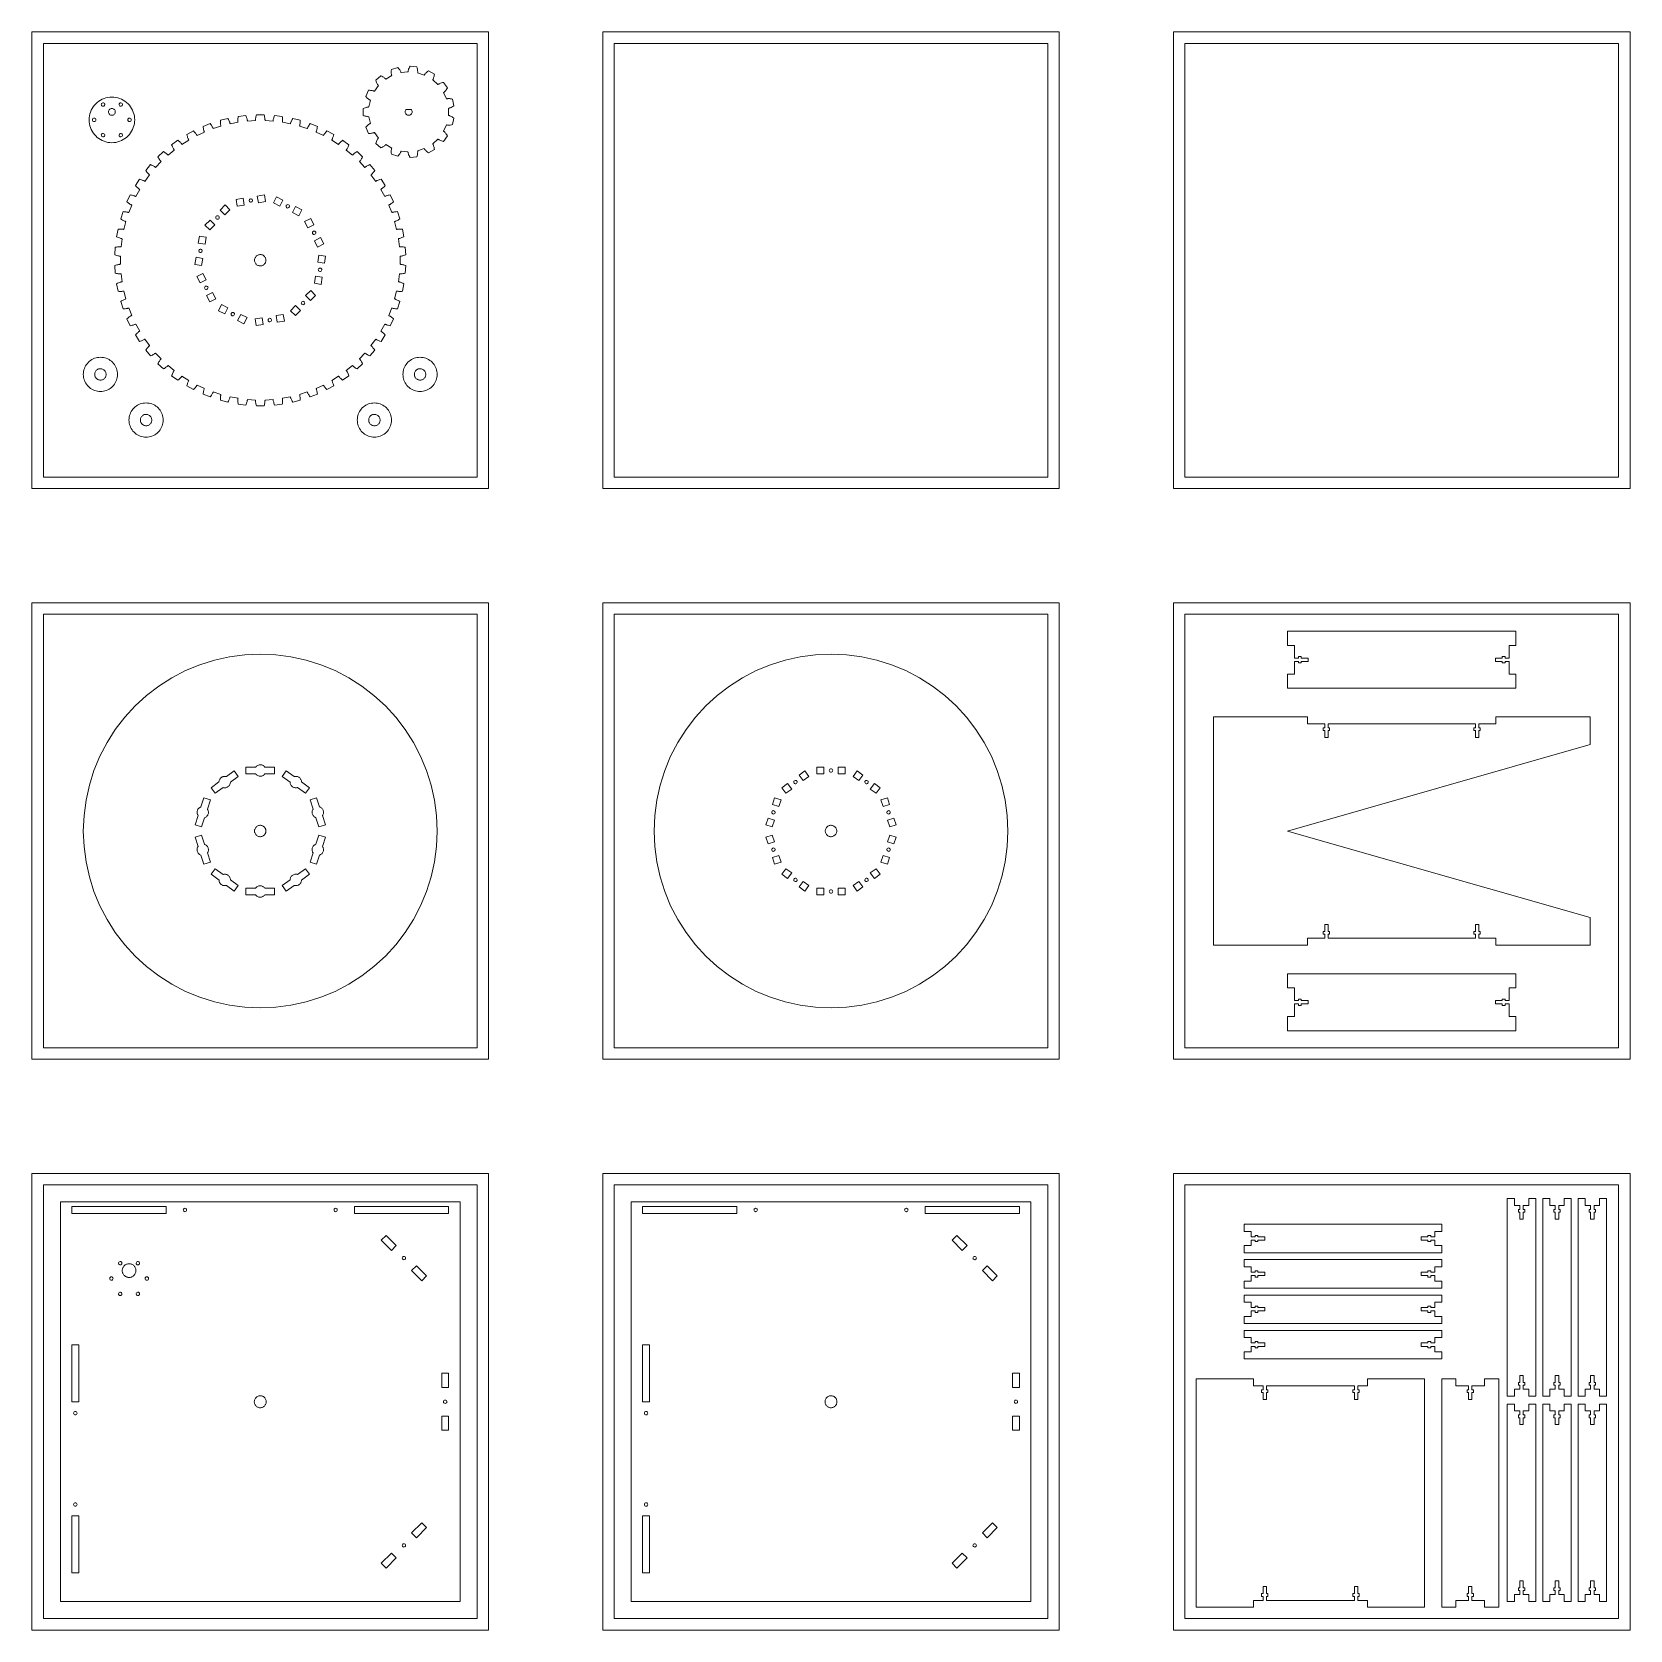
# Model space of a CAD drawing. Header units: millimetres. Extents: x 0 to 1400, y 0 to 1400.
import ezdxf

# ---------------------------------------------------------------- set-up
doc = ezdxf.new("R2010")
doc.units = ezdxf.units.MM
doc.layers.get('0').update_dxf_attribs({"linetype": 'CONTINUOUS', "lineweight": 0})

# ---------------------------------------------------------------- blocks, each defined once
blk = doc.blocks.new('b7')
for p, q in [((301.104, -42.341), (305.513, -38.371)), ((305.513, -38.371), (306.437, -38.799)), ((306.437, -38.799), (307.241, -39.226)), ((307.241, -39.226), (307.928, -39.642)), ((307.928, -39.642), (308.503, -40.035)), ((308.503, -40.035), (308.97, -40.394)), ((308.97, -40.394), (309.336, -40.708)), ((309.336, -40.708), (309.606, -40.968)), ((309.606, -40.968), (309.789, -41.164)), ((309.789, -41.164), (309.892, -41.287)), ((309.892, -41.287), (309.925, -41.33)), ((309.925, -41.33), (315.209, -38.279)), ((314.729, -34.903), (314.76, -33.993)), ((314.746, -35.706), (314.729, -34.903)), ((314.798, -36.401), (314.746, -35.706)), ((314.76, -33.993), (314.852, -32.979)), ((314.876, -36.985), (314.798, -36.401)), ((314.852, -32.979), (320.495, -31.146)), ((314.965, -37.459), (314.876, -36.985)), ((315.054, -37.823), (314.965, -37.459)), ((315.133, -38.079), (315.054, -37.823)), ((315.188, -38.23), (315.133, -38.079)), ((315.209, -38.279), (315.188, -38.23)), ((320.495, -31.146), (321.165, -31.912)), ((321.165, -31.912), (321.725, -32.63)), ((321.725, -32.63), (322.184, -33.29)), ((322.184, -33.29), (322.549, -33.882)), ((322.549, -33.882), (322.83, -34.4)), ((322.83, -34.4), (323.036, -34.836)), ((323.036, -34.836), (323.178, -35.183)), ((323.178, -35.183), (323.265, -35.436)), ((323.265, -35.436), (323.309, -35.591)), ((323.309, -35.591), (323.321, -35.643)), ((323.321, -35.643), (329.389, -35.005)), ((329.389, -35.005), (329.39, -34.952)), ((329.39, -34.952), (329.401, -34.791)), ((329.401, -34.791), (329.434, -34.526)), ((329.434, -34.526), (329.5, -34.157)), ((329.5, -34.157), (329.612, -33.687)), ((329.612, -33.687), (329.779, -33.122)), ((329.779, -33.122), (330.013, -32.467)), ((330.013, -32.467), (330.324, -31.726)), ((330.324, -31.726), (330.723, -30.907)), ((330.723, -30.907), (331.219, -30.019)), ((331.219, -30.019), (337.12, -30.639)), ((337.12, -30.639), (337.42, -31.611)), ((337.42, -31.611), (337.64, -32.495)), ((337.64, -32.495), (337.791, -33.284)), ((337.791, -33.284), (337.884, -33.974)), ((337.883, -35.844), (337.873, -35.897)), ((337.873, -35.897), (343.676, -37.782)), ((337.906, -35.685), (337.883, -35.844)), ((337.884, -33.974), (337.93, -34.562)), ((337.929, -35.418), (337.906, -35.685)), ((337.941, -35.044), (337.929, -35.418)), ((337.93, -34.562), (337.941, -35.044)), ((343.676, -37.782), (343.699, -37.734)), ((343.699, -37.734), (343.774, -37.592)), ((343.774, -37.592), (343.912, -37.362)), ((343.912, -37.362), (344.122, -37.052)), ((344.122, -37.052), (344.415, -36.669)), ((344.415, -36.669), (344.797, -36.221)), ((344.797, -36.221), (345.278, -35.717)), ((345.278, -35.717), (345.864, -35.167)), ((345.864, -35.167), (346.561, -34.581)), ((346.561, -34.581), (347.375, -33.971)), ((347.375, -33.971), (352.514, -36.938)), ((351.179, -41.868), (351.094, -42.004)), ((351.309, -41.633), (351.179, -41.868)), ((351.472, -41.296), (351.309, -41.633)), ((351.658, -40.851), (351.472, -41.296)), ((351.855, -40.296), (351.658, -40.851)), ((352.051, -39.627), (351.855, -40.296)), ((352.234, -38.845), (352.051, -39.627)), ((352.393, -37.948), (352.234, -38.845)), ((352.514, -36.938), (352.393, -37.948)), ((292.352, -56.486), (294.766, -51.065)), ((294.766, -51.065), (295.783, -51.08)), ((295.783, -51.08), (296.692, -51.144)), ((296.692, -51.144), (297.489, -51.244)), ((297.489, -51.244), (298.174, -51.37)), ((298.174, -51.37), (298.747, -51.507)), ((298.747, -51.507), (299.208, -51.646)), ((299.208, -51.646), (299.561, -51.773)), ((299.561, -51.773), (299.808, -51.877)), ((299.808, -51.877), (299.952, -51.948)), ((299.952, -51.948), (299.999, -51.974)), ((299.999, -51.974), (303.585, -47.038)), ((301.433, -43.305), (301.104, -42.341)), ((301.774, -44.149), (301.433, -43.305)), ((302.116, -44.876), (301.774, -44.149)), ((302.447, -45.489), (302.116, -44.876)), ((302.755, -45.991), (302.447, -45.489)), ((303.029, -46.387), (302.755, -45.991)), ((303.259, -46.683), (303.029, -46.387)), ((303.434, -46.886), (303.259, -46.683)), ((303.546, -47.001), (303.434, -46.886)), ((303.585, -47.038), (303.546, -47.001)), ((351.094, -42.004), (351.063, -42.048)), ((351.063, -42.048), (355.598, -46.13)), ((355.598, -46.13), (355.638, -46.095)), ((355.638, -46.095), (355.765, -45.996)), ((355.765, -45.996), (355.984, -45.843)), ((355.984, -45.843), (356.303, -45.645)), ((356.303, -45.645), (356.726, -45.414)), ((356.726, -45.414), (357.257, -45.16)), ((357.257, -45.16), (357.901, -44.895)), ((357.901, -44.895), (358.66, -44.631)), ((358.66, -44.631), (359.535, -44.379)), ((359.535, -44.379), (360.528, -44.153)), ((360.528, -44.153), (364.016, -48.954)), ((360.657, -53.004), (360.612, -53.031)), ((360.612, -53.031), (363.093, -58.605)), ((360.791, -52.914), (360.657, -53.004)), ((361.005, -52.753), (360.791, -52.914)), ((361.291, -52.511), (361.005, -52.753)), ((361.642, -52.18), (361.291, -52.511)), ((362.047, -51.753), (361.642, -52.18)), ((362.498, -51.222), (362.047, -51.753)), ((362.984, -50.582), (362.498, -51.222)), ((363.494, -49.827), (362.984, -50.582)), ((364.016, -48.954), (363.494, -49.827)), ((51.206, -70.16), (51.874, -68.548)), ((51.874, -68.548), (52.679, -67)), ((52.679, -67), (53.617, -65.528)), ((53.617, -65.528), (54.679, -64.144)), ((54.679, -64.144), (55.858, -62.858)), ((55.858, -62.858), (57.144, -61.679)), ((57.144, -61.679), (58.528, -60.617)), ((58.528, -60.617), (60, -59.679)), ((60, -59.679), (61.548, -58.874)), ((60.763, -63.773), (60.801, -63.188)), ((60.951, -64.327), (60.763, -63.773)), ((60.801, -63.188), (61.06, -62.663)), ((61.337, -64.767), (60.951, -64.327)), ((61.06, -62.663), (61.5, -62.278)), ((61.862, -65.026), (61.337, -64.767)), ((61.5, -62.278), (62.054, -62.089)), ((61.548, -58.874), (63.16, -58.206)), ((62.446, -65.064), (61.862, -65.026)), ((62.054, -62.089), (62.638, -62.127)), ((63, -64.876), (62.446, -65.064)), ((62.638, -62.127), (63.163, -62.387)), ((63.44, -64.49), (63, -64.876)), ((63.16, -58.206), (64.824, -57.681)), ((63.163, -62.387), (63.549, -62.827)), ((63.699, -63.965), (63.44, -64.49)), ((63.549, -62.827), (63.737, -63.381)), ((63.737, -63.381), (63.699, -63.965)), ((64.824, -57.681), (66.527, -57.304)), ((66.527, -57.304), (68.257, -57.076)), ((67, -70), (67.058, -69.415)), ((67.058, -70.585), (67, -70)), ((67.058, -69.415), (67.228, -68.852)), ((67.228, -68.852), (67.506, -68.333)), ((67.506, -68.333), (67.879, -67.879)), ((67.879, -67.879), (68.333, -67.506)), ((68.257, -57.076), (70, -57)), ((68.333, -67.506), (68.852, -67.228)), ((68.852, -67.228), (69.415, -67.058)), ((69.415, -67.058), (70, -67)), ((70, -57), (71.743, -57.076)), ((70, -67), (70.585, -67.058)), ((70.585, -67.058), (71.148, -67.228)), ((71.148, -67.228), (71.667, -67.506)), ((71.667, -67.506), (72.121, -67.879)), ((71.743, -57.076), (73.473, -57.304)), ((72.121, -67.879), (72.494, -68.333)), ((72.494, -68.333), (72.772, -68.852)), ((72.772, -68.852), (72.942, -69.415)), ((72.942, -69.415), (73, -70)), ((73, -70), (72.942, -70.585)), ((73.473, -57.304), (75.176, -57.681)), ((75.176, -57.681), (76.84, -58.206)), ((76.263, -63.381), (76.451, -62.827)), ((76.301, -63.965), (76.263, -63.381)), ((76.56, -64.49), (76.301, -63.965)), ((76.451, -62.827), (76.837, -62.387)), ((77, -64.876), (76.56, -64.49)), ((76.837, -62.387), (77.362, -62.127)), ((76.84, -58.206), (78.452, -58.874)), ((77.554, -65.064), (77, -64.876)), ((77.362, -62.127), (77.946, -62.089)), ((78.138, -65.026), (77.554, -65.064)), ((77.946, -62.089), (78.5, -62.278)), ((78.663, -64.767), (78.138, -65.026)), ((78.452, -58.874), (80, -59.679)), ((78.5, -62.278), (78.94, -62.663)), ((79.049, -64.327), (78.663, -64.767)), ((78.94, -62.663), (79.199, -63.188)), ((79.237, -63.773), (79.049, -64.327)), ((79.199, -63.188), (79.237, -63.773)), ((80, -59.679), (81.472, -60.617)), ((81.472, -60.617), (82.856, -61.679)), ((82.856, -61.679), (84.142, -62.858)), ((84.142, -62.858), (85.321, -64.144)), ((85.321, -64.144), (86.383, -65.528)), ((86.383, -65.528), (87.321, -67)), ((87.321, -67), (88.126, -68.548)), ((88.126, -68.548), (88.794, -70.16)), ((290.11, -67.033), (291.046, -66.633)), ((290.11, -72.967), (290.11, -67.033)), ((291.046, -66.633), (291.902, -66.322)), ((291.902, -66.322), (292.671, -66.089)), ((293.044, -57.232), (292.352, -56.486)), ((292.671, -66.089), (293.348, -65.925)), ((293.7, -57.864), (293.044, -57.232)), ((293.348, -65.925), (293.927, -65.818)), ((294.308, -58.389), (293.7, -57.864)), ((293.927, -65.818), (294.405, -65.757)), ((294.859, -58.815), (294.308, -58.389)), ((294.405, -65.757), (294.779, -65.729)), ((294.779, -65.729), (295.047, -65.724)), ((295.345, -59.148), (294.859, -58.815)), ((295.047, -65.724), (295.207, -65.73)), ((295.207, -65.73), (295.261, -65.735)), ((295.261, -65.735), (296.529, -59.767)), ((295.757, -59.399), (295.345, -59.148)), ((296.087, -59.576), (295.757, -59.399)), ((296.33, -59.689), (296.087, -59.576)), ((296.479, -59.749), (296.33, -59.689)), ((296.529, -59.767), (296.479, -59.749)), ((327, -70), (327.058, -69.415)), ((327.058, -70.585), (327, -70)), ((327.058, -69.415), (327.228, -68.852)), ((327.228, -68.852), (327.506, -68.333)), ((327.506, -68.333), (327.78, -68)), ((327.78, -68), (332.22, -68)), ((332.22, -68), (332.494, -68.333)), ((332.494, -68.333), (332.772, -68.852)), ((332.772, -68.852), (332.942, -69.415)), ((332.942, -69.415), (333, -70)), ((333, -70), (332.942, -70.585)), ((363.093, -58.605), (363.144, -58.59)), ((363.144, -58.59), (363.3, -58.551)), ((363.3, -58.551), (363.563, -58.5)), ((363.563, -58.5), (363.935, -58.449)), ((363.935, -58.449), (364.415, -58.409)), ((364.415, -58.409), (365.004, -58.394)), ((364.92, -66.943), (364.867, -66.949)), ((364.867, -66.949), (364.867, -73.051)), ((365.078, -66.915), (364.92, -66.943)), ((365.004, -58.394), (365.7, -58.414)), ((365.339, -66.855), (365.078, -66.915)), ((365.699, -66.75), (365.339, -66.855)), ((366.154, -66.591), (365.699, -66.75)), ((365.7, -58.414), (366.501, -58.481)), ((366.699, -66.365), (366.154, -66.591)), ((366.501, -58.481), (367.403, -58.608)), ((367.326, -66.064), (366.699, -66.365)), ((368.03, -65.677), (367.326, -66.064)), ((367.403, -58.608), (368.401, -58.804)), ((368.803, -65.194), (368.03, -65.677)), ((368.401, -58.804), (369.635, -64.609)), ((369.635, -64.609), (368.803, -65.194)), ((50, -77), (50.076, -75.257)), ((50.076, -78.743), (50, -77)), ((50.076, -75.257), (50.304, -73.527)), ((50.304, -80.473), (50.076, -78.743)), ((50.304, -73.527), (50.681, -71.824)), ((50.681, -82.176), (50.304, -80.473)), ((50.681, -71.824), (51.206, -70.16)), ((51.206, -83.84), (50.681, -82.176)), ((51.874, -85.452), (51.206, -83.84)), ((53, -77), (53.114, -76.426)), ((53.114, -77.574), (53, -77)), ((53.114, -76.426), (53.439, -75.939)), ((53.439, -78.061), (53.114, -77.574)), ((53.439, -75.939), (53.926, -75.614)), ((53.926, -78.386), (53.439, -78.061)), ((53.926, -75.614), (54.5, -75.5)), ((54.5, -78.5), (53.926, -78.386)), ((54.5, -75.5), (55.074, -75.614)), ((55.074, -78.386), (54.5, -78.5)), ((55.074, -75.614), (55.561, -75.939)), ((55.561, -78.061), (55.074, -78.386)), ((55.561, -75.939), (55.886, -76.426)), ((55.886, -77.574), (55.561, -78.061)), ((55.886, -76.426), (56, -77)), ((56, -77), (55.886, -77.574)), ((67.228, -71.148), (67.058, -70.585)), ((67.506, -71.667), (67.228, -71.148)), ((67.879, -72.121), (67.506, -71.667)), ((68.333, -72.494), (67.879, -72.121)), ((68.852, -72.772), (68.333, -72.494)), ((69.415, -72.942), (68.852, -72.772)), ((70, -73), (69.415, -72.942)), ((70.585, -72.942), (70, -73)), ((71.148, -72.772), (70.585, -72.942)), ((71.667, -72.494), (71.148, -72.772)), ((72.121, -72.121), (71.667, -72.494)), ((72.494, -71.667), (72.121, -72.121)), ((72.772, -71.148), (72.494, -71.667)), ((72.942, -70.585), (72.772, -71.148)), ((84, -77), (84.114, -76.426)), ((84.114, -77.574), (84, -77)), ((84.114, -76.426), (84.439, -75.939)), ((84.439, -78.061), (84.114, -77.574)), ((84.439, -75.939), (84.926, -75.614)), ((84.926, -78.386), (84.439, -78.061)), ((84.926, -75.614), (85.5, -75.5)), ((85.5, -78.5), (84.926, -78.386)), ((85.5, -75.5), (86.074, -75.614)), ((86.074, -78.386), (85.5, -78.5)), ((86.074, -75.614), (86.561, -75.939)), ((86.561, -78.061), (86.074, -78.386)), ((86.561, -75.939), (86.886, -76.426)), ((86.886, -77.574), (86.561, -78.061)), ((86.886, -76.426), (87, -77)), ((87, -77), (86.886, -77.574)), ((88.794, -83.84), (88.126, -85.452)), ((88.794, -70.16), (89.319, -71.824)), ((89.319, -82.176), (88.794, -83.84)), ((89.319, -71.824), (89.696, -73.527)), ((89.696, -80.473), (89.319, -82.176)), ((89.696, -73.527), (89.924, -75.257)), ((89.924, -78.743), (89.696, -80.473)), ((89.924, -75.257), (90, -77)), ((90, -77), (89.924, -78.743)), ((149.939, -82.739), (156.222, -80.251)), ((150.071, -83.699), (149.939, -82.739)), ((150.214, -84.555), (150.071, -83.699)), ((156.222, -80.251), (156.783, -81.042)), ((156.783, -81.042), (157.265, -81.763)), ((157.265, -81.763), (157.671, -82.412)), ((157.671, -82.412), (158.007, -82.984)), ((158.007, -82.984), (158.277, -83.476)), ((158.277, -83.476), (158.486, -83.884)), ((158.486, -83.884), (158.64, -84.207)), ((158.819, -84.63), (165.503, -82.458)), ((165.03, -77.389), (171.576, -75.709)), ((165.041, -78.359), (165.03, -77.389)), ((165.076, -79.225), (165.041, -78.359)), ((165.128, -79.989), (165.076, -79.225)), ((165.193, -80.649), (165.128, -79.989)), ((165.263, -81.206), (165.193, -80.649)), ((165.334, -81.659), (165.263, -81.206)), ((165.4, -82.01), (165.334, -81.659)), ((165.453, -82.26), (165.4, -82.01)), ((165.49, -82.408), (165.453, -82.26)), ((165.503, -82.458), (165.49, -82.408)), ((171.576, -75.709), (172.033, -76.563)), ((172.033, -76.563), (172.421, -77.339)), ((172.421, -77.339), (172.742, -78.034)), ((172.742, -78.034), (173.004, -78.643)), ((173.004, -78.643), (173.21, -79.165)), ((173.21, -79.165), (173.367, -79.597)), ((173.367, -79.597), (173.479, -79.936)), ((173.479, -79.936), (173.552, -80.18)), ((173.552, -80.18), (173.591, -80.328)), ((173.591, -80.328), (173.603, -80.378)), ((173.603, -80.378), (180.507, -79.061)), ((180.426, -77.227), (180.445, -76.564)), ((180.426, -77.789), (180.426, -77.227)), ((180.44, -78.248), (180.426, -77.789)), ((180.461, -78.604), (180.44, -78.248)), ((180.445, -76.564), (180.488, -75.8)), ((180.483, -78.858), (180.461, -78.604)), ((180.5, -79.01), (180.483, -78.858)), ((180.488, -75.8), (180.563, -74.936)), ((180.507, -79.061), (180.5, -79.01)), ((180.563, -74.936), (180.673, -73.973)), ((180.673, -73.973), (187.378, -73.126)), ((187.378, -73.126), (187.725, -74.031)), ((187.725, -74.031), (188.012, -74.85)), ((188.012, -74.85), (188.244, -75.579)), ((188.244, -75.579), (188.427, -76.217)), ((188.427, -76.217), (188.566, -76.76)), ((188.566, -76.76), (188.667, -77.208)), ((188.667, -77.208), (188.736, -77.559)), ((188.736, -77.559), (188.778, -77.81)), ((188.778, -77.81), (188.798, -77.962)), ((188.798, -77.962), (188.804, -78.013)), ((188.804, -78.013), (195.819, -77.571)), ((195.818, -77.52), (195.82, -77.367)), ((195.819, -77.571), (195.818, -77.52)), ((195.82, -77.367), (195.83, -77.112)), ((195.83, -77.112), (195.854, -76.756)), ((195.854, -76.756), (195.898, -76.299)), ((195.898, -76.299), (195.968, -75.742)), ((195.968, -75.742), (196.069, -75.087)), ((196.069, -75.087), (196.208, -74.334)), ((196.208, -74.334), (196.39, -73.486)), ((196.39, -73.486), (196.621, -72.545)), ((196.621, -72.545), (203.379, -72.545)), ((203.379, -72.545), (203.61, -73.486)), ((203.61, -73.486), (203.792, -74.334)), ((203.792, -74.334), (203.931, -75.087)), ((203.931, -75.087), (204.032, -75.742)), ((204.032, -75.742), (204.102, -76.299)), ((204.102, -76.299), (204.146, -76.756)), ((204.146, -76.756), (204.17, -77.112)), ((204.17, -77.112), (204.18, -77.367)), ((204.18, -77.367), (204.182, -77.52)), ((204.182, -77.52), (204.181, -77.571)), ((204.181, -77.571), (211.196, -78.013)), ((211.196, -78.013), (211.202, -77.962)), ((211.202, -77.962), (211.222, -77.81)), ((211.222, -77.81), (211.264, -77.559)), ((211.264, -77.559), (211.333, -77.208)), ((211.333, -77.208), (211.434, -76.76)), ((211.434, -76.76), (211.573, -76.217)), ((211.573, -76.217), (211.756, -75.579)), ((211.756, -75.579), (211.988, -74.85)), ((211.988, -74.85), (212.275, -74.031)), ((212.275, -74.031), (212.622, -73.126)), ((212.622, -73.126), (219.327, -73.973)), ((219.327, -73.973), (219.437, -74.936)), ((219.437, -74.936), (219.512, -75.8)), ((219.5, -79.01), (219.493, -79.061)), ((219.493, -79.061), (226.397, -80.378)), ((219.517, -78.858), (219.5, -79.01)), ((219.512, -75.8), (219.555, -76.564)), ((219.539, -78.604), (219.517, -78.858)), ((219.56, -78.248), (219.539, -78.604)), ((219.555, -76.564), (219.574, -77.227)), ((219.574, -77.789), (219.56, -78.248)), ((219.574, -77.227), (219.574, -77.789)), ((226.397, -80.378), (226.409, -80.328)), ((226.409, -80.328), (226.448, -80.18)), ((226.448, -80.18), (226.521, -79.936)), ((226.521, -79.936), (226.633, -79.597)), ((226.633, -79.597), (226.79, -79.165)), ((226.79, -79.165), (226.996, -78.643)), ((226.996, -78.643), (227.258, -78.034)), ((227.258, -78.034), (227.579, -77.339)), ((227.579, -77.339), (227.967, -76.563)), ((227.967, -76.563), (228.424, -75.709)), ((228.424, -75.709), (234.97, -77.389)), ((234.51, -82.408), (234.497, -82.458)), ((234.497, -82.458), (241.181, -84.63)), ((234.547, -82.26), (234.51, -82.408)), ((234.6, -82.01), (234.547, -82.26)), ((234.666, -81.659), (234.6, -82.01)), ((234.737, -81.206), (234.666, -81.659)), ((234.807, -80.649), (234.737, -81.206)), ((234.872, -79.989), (234.807, -80.649)), ((234.924, -79.225), (234.872, -79.989)), ((234.959, -78.359), (234.924, -79.225)), ((234.97, -77.389), (234.959, -78.359)), ((241.36, -84.207), (241.514, -83.884)), ((241.514, -83.884), (241.723, -83.476)), ((241.723, -83.476), (241.993, -82.984)), ((241.993, -82.984), (242.329, -82.412)), ((242.329, -82.412), (242.735, -81.763)), ((242.735, -81.763), (243.217, -81.042)), ((243.217, -81.042), (243.778, -80.251)), ((243.778, -80.251), (250.061, -82.739)), ((249.929, -83.699), (249.786, -84.555)), ((250.061, -82.739), (249.929, -83.699)), ((291.046, -73.367), (290.11, -72.967)), ((291.902, -73.678), (291.046, -73.367)), ((292.671, -73.911), (291.902, -73.678)), ((292.352, -83.514), (293.044, -82.768)), ((294.766, -88.935), (292.352, -83.514)), ((293.348, -74.075), (292.671, -73.911)), ((293.044, -82.768), (293.7, -82.136)), ((293.927, -74.182), (293.348, -74.075)), ((293.7, -82.136), (294.308, -81.611)), ((294.405, -74.243), (293.927, -74.182)), ((294.308, -81.611), (294.859, -81.185)), ((294.779, -74.271), (294.405, -74.243)), ((295.047, -74.276), (294.779, -74.271)), ((294.859, -81.185), (295.345, -80.852)), ((295.207, -74.27), (295.047, -74.276)), ((295.261, -74.265), (295.207, -74.27)), ((296.529, -80.233), (295.261, -74.265)), ((295.345, -80.852), (295.757, -80.601)), ((295.757, -80.601), (296.087, -80.424)), ((296.087, -80.424), (296.33, -80.311)), ((296.33, -80.311), (296.479, -80.251)), ((296.479, -80.251), (296.529, -80.233)), ((327.228, -71.148), (327.058, -70.585)), ((327.506, -71.667), (327.228, -71.148)), ((327.879, -72.121), (327.506, -71.667)), ((328.333, -72.494), (327.879, -72.121)), ((328.852, -72.772), (328.333, -72.494)), ((329.415, -72.942), (328.852, -72.772)), ((330, -73), (329.415, -72.942)), ((330.585, -72.942), (330, -73)), ((331.148, -72.772), (330.585, -72.942)), ((331.667, -72.494), (331.148, -72.772)), ((332.121, -72.121), (331.667, -72.494)), ((332.494, -71.667), (332.121, -72.121)), ((332.772, -71.148), (332.494, -71.667)), ((332.942, -70.585), (332.772, -71.148)), ((363.093, -81.395), (360.612, -86.969)), ((363.144, -81.41), (363.093, -81.395)), ((363.3, -81.449), (363.144, -81.41)), ((363.563, -81.5), (363.3, -81.449)), ((363.935, -81.551), (363.563, -81.5)), ((364.415, -81.591), (363.935, -81.551)), ((365.004, -81.606), (364.415, -81.591)), ((364.867, -73.051), (364.92, -73.057)), ((364.92, -73.057), (365.078, -73.085)), ((365.7, -81.586), (365.004, -81.606)), ((365.078, -73.085), (365.339, -73.145)), ((365.339, -73.145), (365.699, -73.25)), ((365.699, -73.25), (366.154, -73.409)), ((366.501, -81.519), (365.7, -81.586)), ((366.154, -73.409), (366.699, -73.635)), ((367.403, -81.392), (366.501, -81.519)), ((366.699, -73.635), (367.326, -73.936)), ((367.326, -73.936), (368.03, -74.323)), ((368.401, -81.196), (367.403, -81.392)), ((368.03, -74.323), (368.803, -74.806)), ((369.635, -75.391), (368.401, -81.196)), ((368.803, -74.806), (369.635, -75.391)), ((52.679, -87), (51.874, -85.452)), ((53.617, -88.472), (52.679, -87)), ((54.679, -89.856), (53.617, -88.472)), ((55.858, -91.142), (54.679, -89.856)), ((57.144, -92.321), (55.858, -91.142)), ((58.528, -93.383), (57.144, -92.321)), ((60, -94.321), (58.528, -93.383)), ((61.548, -95.126), (60, -94.321)), ((60.763, -90.227), (60.951, -89.673)), ((60.801, -90.812), (60.763, -90.227)), ((61.06, -91.337), (60.801, -90.812)), ((60.951, -89.673), (61.337, -89.233)), ((61.5, -91.722), (61.06, -91.337)), ((61.337, -89.233), (61.862, -88.974)), ((62.054, -91.911), (61.5, -91.722)), ((63.16, -95.794), (61.548, -95.126)), ((61.862, -88.974), (62.446, -88.936)), ((62.638, -91.873), (62.054, -91.911)), ((62.446, -88.936), (63, -89.124)), ((63.163, -91.613), (62.638, -91.873)), ((63, -89.124), (63.44, -89.51)), ((64.824, -96.319), (63.16, -95.794)), ((63.549, -91.173), (63.163, -91.613)), ((63.44, -89.51), (63.699, -90.035)), ((63.737, -90.619), (63.549, -91.173)), ((63.699, -90.035), (63.737, -90.619)), ((66.527, -96.696), (64.824, -96.319)), ((68.257, -96.924), (66.527, -96.696)), ((70, -97), (68.257, -96.924)), ((71.743, -96.924), (70, -97)), ((73.473, -96.696), (71.743, -96.924)), ((75.176, -96.319), (73.473, -96.696)), ((76.84, -95.794), (75.176, -96.319)), ((76.263, -90.619), (76.301, -90.035)), ((76.451, -91.173), (76.263, -90.619)), ((76.301, -90.035), (76.56, -89.51)), ((76.837, -91.613), (76.451, -91.173)), ((76.56, -89.51), (77, -89.124)), ((77.362, -91.873), (76.837, -91.613)), ((78.452, -95.126), (76.84, -95.794)), ((77, -89.124), (77.554, -88.936)), ((77.946, -91.911), (77.362, -91.873)), ((77.554, -88.936), (78.138, -88.974)), ((78.5, -91.722), (77.946, -91.911)), ((78.138, -88.974), (78.663, -89.233)), ((80, -94.321), (78.452, -95.126)), ((78.94, -91.337), (78.5, -91.722)), ((78.663, -89.233), (79.049, -89.673)), ((79.199, -90.812), (78.94, -91.337)), ((79.049, -89.673), (79.237, -90.227)), ((79.237, -90.227), (79.199, -90.812)), ((81.472, -93.383), (80, -94.321)), ((82.856, -92.321), (81.472, -93.383)), ((84.142, -91.142), (82.856, -92.321)), ((85.321, -89.856), (84.142, -91.142)), ((86.383, -88.472), (85.321, -89.856)), ((87.321, -87), (86.383, -88.472)), ((88.126, -85.452), (87.321, -87)), ((122.35, -98.873), (127.817, -94.901)), ((127.817, -94.901), (128.557, -95.527)), ((128.557, -95.527), (129.203, -96.106)), ((129.203, -96.106), (129.758, -96.633)), ((129.758, -96.633), (130.225, -97.103)), ((130.225, -97.103), (130.609, -97.513)), ((130.609, -97.513), (130.914, -97.856)), ((130.914, -97.856), (131.142, -98.131)), ((131.421, -98.495), (137.355, -94.729)), ((135.637, -89.938), (141.559, -86.682)), ((135.888, -90.874), (135.637, -89.938)), ((136.137, -91.705), (135.888, -90.874)), ((136.378, -92.431), (136.137, -91.705)), ((136.605, -93.055), (136.378, -92.431)), ((136.812, -93.576), (136.605, -93.055)), ((136.993, -93.998), (136.812, -93.576)), ((137.144, -94.322), (136.993, -93.998)), ((137.258, -94.55), (137.144, -94.322)), ((137.33, -94.685), (137.258, -94.55)), ((137.355, -94.729), (137.33, -94.685)), ((141.559, -86.682), (142.215, -87.396)), ((142.215, -87.396), (142.783, -88.052)), ((142.783, -88.052), (143.267, -88.644)), ((143.267, -88.644), (143.672, -89.17)), ((143.672, -89.17), (144.001, -89.624)), ((144.001, -89.624), (144.26, -90.003)), ((144.26, -90.003), (144.453, -90.304)), ((144.453, -90.304), (144.585, -90.522)), ((144.585, -90.522), (144.66, -90.656)), ((144.66, -90.656), (144.684, -90.701)), ((144.684, -90.701), (151.043, -87.708)), ((150.362, -85.306), (150.214, -84.555)), ((150.509, -85.952), (150.362, -85.306)), ((150.648, -86.496), (150.509, -85.952)), ((150.776, -86.937), (150.648, -86.496)), ((150.884, -87.277), (150.776, -86.937)), ((150.969, -87.518), (150.884, -87.277)), ((151.024, -87.661), (150.969, -87.518)), ((151.043, -87.708), (151.024, -87.661)), ((158.64, -84.207), (158.743, -84.44)), ((158.743, -84.44), (158.801, -84.582)), ((158.801, -84.582), (158.819, -84.63)), ((241.181, -84.63), (241.199, -84.582)), ((241.199, -84.582), (241.257, -84.44)), ((241.257, -84.44), (241.36, -84.207)), ((248.976, -87.661), (248.957, -87.708)), ((248.957, -87.708), (255.316, -90.701)), ((249.031, -87.518), (248.976, -87.661)), ((249.116, -87.277), (249.031, -87.518)), ((249.224, -86.937), (249.116, -87.277)), ((249.352, -86.496), (249.224, -86.937)), ((249.491, -85.952), (249.352, -86.496)), ((249.638, -85.306), (249.491, -85.952)), ((249.786, -84.555), (249.638, -85.306)), ((255.316, -90.701), (255.34, -90.656)), ((255.34, -90.656), (255.415, -90.522)), ((255.415, -90.522), (255.547, -90.304)), ((255.547, -90.304), (255.74, -90.003)), ((255.74, -90.003), (255.999, -89.624)), ((255.999, -89.624), (256.328, -89.17)), ((256.328, -89.17), (256.733, -88.644)), ((256.733, -88.644), (257.217, -88.052)), ((257.217, -88.052), (257.785, -87.396)), ((257.785, -87.396), (258.441, -86.682)), ((258.441, -86.682), (264.363, -89.938)), ((262.67, -94.685), (262.645, -94.729)), ((262.645, -94.729), (268.579, -98.495)), ((262.742, -94.55), (262.67, -94.685)), ((262.856, -94.322), (262.742, -94.55)), ((263.007, -93.998), (262.856, -94.322)), ((263.188, -93.576), (263.007, -93.998)), ((263.395, -93.055), (263.188, -93.576)), ((263.622, -92.431), (263.395, -93.055)), ((263.863, -91.705), (263.622, -92.431)), ((264.112, -90.874), (263.863, -91.705)), ((264.363, -89.938), (264.112, -90.874)), ((268.858, -98.131), (269.086, -97.856)), ((269.086, -97.856), (269.391, -97.513)), ((269.391, -97.513), (269.775, -97.103)), ((269.775, -97.103), (270.242, -96.633)), ((270.242, -96.633), (270.797, -96.106)), ((270.797, -96.106), (271.443, -95.527)), ((271.443, -95.527), (272.183, -94.901)), ((272.183, -94.901), (277.65, -98.873)), ((295.783, -88.92), (294.766, -88.935)), ((296.692, -88.856), (295.783, -88.92)), ((297.489, -88.756), (296.692, -88.856)), ((298.174, -88.63), (297.489, -88.756)), ((298.747, -88.493), (298.174, -88.63)), ((299.208, -88.354), (298.747, -88.493)), ((299.561, -88.227), (299.208, -88.354)), ((299.808, -88.123), (299.561, -88.227)), ((299.952, -88.052), (299.808, -88.123)), ((299.999, -88.026), (299.952, -88.052)), ((303.585, -92.962), (299.999, -88.026)), ((301.104, -97.659), (301.433, -96.695)), ((305.513, -101.629), (301.104, -97.659)), ((301.433, -96.695), (301.774, -95.851)), ((301.774, -95.851), (302.116, -95.124)), ((302.116, -95.124), (302.447, -94.511)), ((302.447, -94.511), (302.755, -94.009)), ((302.755, -94.009), (303.029, -93.613)), ((303.029, -93.613), (303.259, -93.317)), ((303.259, -93.317), (303.434, -93.114)), ((303.434, -93.114), (303.546, -92.999)), ((303.546, -92.999), (303.585, -92.962)), ((355.598, -93.87), (351.063, -97.952)), ((351.063, -97.952), (351.094, -97.996)), ((351.094, -97.996), (351.179, -98.132)), ((355.638, -93.905), (355.598, -93.87)), ((355.765, -94.004), (355.638, -93.905)), ((355.984, -94.157), (355.765, -94.004)), ((356.303, -94.355), (355.984, -94.157)), ((356.726, -94.586), (356.303, -94.355)), ((357.257, -94.84), (356.726, -94.586)), ((357.901, -95.105), (357.257, -94.84)), ((358.66, -95.369), (357.901, -95.105)), ((359.535, -95.621), (358.66, -95.369)), ((360.528, -95.847), (359.535, -95.621)), ((364.016, -91.046), (360.528, -95.847)), ((360.612, -86.969), (360.657, -86.996)), ((360.657, -86.996), (360.791, -87.086)), ((360.791, -87.086), (361.005, -87.247)), ((361.005, -87.247), (361.291, -87.489)), ((361.291, -87.489), (361.642, -87.82)), ((361.642, -87.82), (362.047, -88.247)), ((362.047, -88.247), (362.498, -88.778)), ((362.498, -88.778), (362.984, -89.418)), ((362.984, -89.418), (363.494, -90.173)), ((363.494, -90.173), (364.016, -91.046)), ((110.288, -109.402), (115.214, -104.776)), ((110.764, -110.246), (110.288, -109.402)), ((111.212, -110.989), (110.764, -110.246)), ((111.626, -111.633), (111.212, -110.989)), ((112, -112.18), (111.626, -111.633)), ((115.214, -104.776), (116.027, -105.305)), ((116.027, -105.305), (116.74, -105.798)), ((116.74, -105.798), (117.356, -106.252)), ((117.356, -106.252), (117.879, -106.66)), ((117.879, -106.66), (118.311, -107.018)), ((118.311, -107.018), (118.656, -107.321)), ((118.656, -107.321), (118.918, -107.564)), ((118.918, -107.564), (119.1, -107.743)), ((119.1, -107.743), (119.206, -107.853)), ((119.206, -107.853), (119.24, -107.891)), ((119.24, -107.891), (124.656, -103.411)), ((122.717, -99.77), (122.35, -98.873)), ((123.068, -100.563), (122.717, -99.77)), ((123.398, -101.253), (123.068, -100.563)), ((123.701, -101.843), (123.398, -101.253)), ((123.972, -102.335), (123.701, -101.843)), ((124.205, -102.731), (123.972, -102.335)), ((124.395, -103.033), (124.205, -102.731)), ((124.536, -103.245), (124.395, -103.033)), ((124.625, -103.37), (124.536, -103.245)), ((124.656, -103.411), (124.625, -103.37)), ((131.142, -98.131), (131.3, -98.331)), ((131.3, -98.331), (131.392, -98.454)), ((131.392, -98.454), (131.421, -98.495)), ((268.579, -98.495), (268.608, -98.454)), ((268.608, -98.454), (268.7, -98.331)), ((268.7, -98.331), (268.858, -98.131)), ((275.375, -103.37), (275.344, -103.411)), ((275.344, -103.411), (280.76, -107.891)), ((275.464, -103.245), (275.375, -103.37)), ((275.605, -103.033), (275.464, -103.245)), ((275.795, -102.731), (275.605, -103.033)), ((276.028, -102.335), (275.795, -102.731)), ((276.299, -101.843), (276.028, -102.335)), ((276.602, -101.253), (276.299, -101.843)), ((276.932, -100.563), (276.602, -101.253)), ((277.283, -99.77), (276.932, -100.563)), ((277.65, -98.873), (277.283, -99.77)), ((280.76, -107.891), (280.794, -107.853)), ((280.794, -107.853), (280.9, -107.743)), ((280.9, -107.743), (281.082, -107.564)), ((281.082, -107.564), (281.344, -107.321)), ((281.344, -107.321), (281.689, -107.018)), ((281.689, -107.018), (282.121, -106.66)), ((282.121, -106.66), (282.644, -106.252)), ((282.644, -106.252), (283.26, -105.798)), ((283.26, -105.798), (283.973, -105.305)), ((283.973, -105.305), (284.786, -104.776)), ((284.786, -104.776), (289.712, -109.402)), ((288.374, -111.633), (288, -112.18)), ((288.788, -110.989), (288.374, -111.633)), ((289.236, -110.246), (288.788, -110.989)), ((289.712, -109.402), (289.236, -110.246)), ((306.437, -101.201), (305.513, -101.629)), ((307.241, -100.774), (306.437, -101.201)), ((307.928, -100.358), (307.241, -100.774)), ((308.503, -99.965), (307.928, -100.358)), ((308.97, -99.606), (308.503, -99.965)), ((309.336, -99.292), (308.97, -99.606)), ((309.606, -99.032), (309.336, -99.292)), ((309.789, -98.836), (309.606, -99.032)), ((309.892, -98.713), (309.789, -98.836)), ((309.925, -98.67), (309.892, -98.713)), ((315.209, -101.721), (309.925, -98.67)), ((314.729, -105.097), (314.746, -104.294)), ((314.76, -106.007), (314.729, -105.097)), ((314.746, -104.294), (314.798, -103.599)), ((314.852, -107.021), (314.76, -106.007)), ((314.798, -103.599), (314.876, -103.015)), ((320.495, -108.854), (314.852, -107.021)), ((314.876, -103.015), (314.965, -102.541)), ((314.965, -102.541), (315.054, -102.177)), ((315.054, -102.177), (315.133, -101.921)), ((315.133, -101.921), (315.188, -101.77)), ((315.188, -101.77), (315.209, -101.721)), ((321.165, -108.088), (320.495, -108.854)), ((321.725, -107.37), (321.165, -108.088)), ((322.184, -106.71), (321.725, -107.37)), ((322.549, -106.118), (322.184, -106.71)), ((322.83, -105.6), (322.549, -106.118)), ((323.036, -105.164), (322.83, -105.6)), ((323.178, -104.817), (323.036, -105.164)), ((323.265, -104.564), (323.178, -104.817)), ((323.309, -104.409), (323.265, -104.564)), ((323.321, -104.357), (323.309, -104.409)), ((329.389, -104.995), (323.321, -104.357)), ((329.39, -105.048), (329.389, -104.995)), ((329.401, -105.209), (329.39, -105.048)), ((329.434, -105.474), (329.401, -105.209)), ((329.5, -105.843), (329.434, -105.474)), ((329.612, -106.313), (329.5, -105.843)), ((329.779, -106.878), (329.612, -106.313)), ((330.013, -107.533), (329.779, -106.878)), ((330.324, -108.274), (330.013, -107.533)), ((330.723, -109.093), (330.324, -108.274)), ((331.219, -109.981), (330.723, -109.093)), ((337.12, -109.361), (331.219, -109.981)), ((337.42, -108.389), (337.12, -109.361)), ((337.64, -107.505), (337.42, -108.389)), ((337.791, -106.716), (337.64, -107.505)), ((337.884, -106.026), (337.791, -106.716)), ((343.676, -102.218), (337.873, -104.103)), ((337.873, -104.103), (337.883, -104.156)), ((337.883, -104.156), (337.906, -104.315)), ((337.93, -105.438), (337.884, -106.026)), ((337.906, -104.315), (337.929, -104.582)), ((337.929, -104.582), (337.941, -104.956)), ((337.941, -104.956), (337.93, -105.438)), ((343.699, -102.266), (343.676, -102.218)), ((343.774, -102.408), (343.699, -102.266)), ((343.912, -102.638), (343.774, -102.408)), ((344.122, -102.948), (343.912, -102.638)), ((344.415, -103.331), (344.122, -102.948)), ((344.797, -103.779), (344.415, -103.331)), ((345.278, -104.283), (344.797, -103.779)), ((345.864, -104.833), (345.278, -104.283)), ((346.561, -105.419), (345.864, -104.833)), ((347.375, -106.029), (346.561, -105.419)), ((352.514, -103.062), (347.375, -106.029)), ((351.179, -98.132), (351.309, -98.367)), ((351.309, -98.367), (351.472, -98.704)), ((351.472, -98.704), (351.658, -99.149)), ((351.658, -99.149), (351.855, -99.704)), ((351.855, -99.704), (352.051, -100.373)), ((352.051, -100.373), (352.234, -101.155)), ((352.234, -101.155), (352.393, -102.052)), ((352.393, -102.052), (352.514, -103.062)), ((98.871, -130.869), (103.002, -125.183)), ((99.64, -121.36), (103.948, -116.154)), ((100.219, -122.138), (99.64, -121.36)), ((100.756, -122.819), (100.219, -122.138)), ((101.247, -123.406), (100.756, -122.819)), ((101.688, -123.902), (101.247, -123.406)), ((102.072, -124.311), (101.688, -123.902)), ((102.396, -124.636), (102.072, -124.311)), ((102.655, -124.882), (102.396, -124.636)), ((102.845, -125.052), (102.655, -124.882)), ((102.962, -125.151), (102.845, -125.052)), ((103.002, -125.183), (102.962, -125.151)), ((103.948, -116.154), (104.82, -116.576)), ((104.82, -116.576), (105.59, -116.976)), ((105.59, -116.976), (106.258, -117.349)), ((106.258, -117.349), (106.828, -117.688)), ((106.828, -117.688), (107.302, -117.989)), ((107.302, -117.989), (107.682, -118.247)), ((107.682, -118.247), (107.972, -118.455)), ((107.972, -118.455), (108.175, -118.61)), ((108.175, -118.61), (108.294, -118.706)), ((108.294, -118.706), (108.332, -118.739)), ((108.332, -118.739), (113.144, -113.616)), ((112.33, -112.634), (112, -112.18)), ((112.611, -112.997), (112.33, -112.634)), ((112.838, -113.274), (112.611, -112.997)), ((113.005, -113.466), (112.838, -113.274)), ((113.108, -113.579), (113.005, -113.466)), ((113.144, -113.616), (113.108, -113.579)), ((286.892, -113.579), (286.856, -113.616)), ((286.856, -113.616), (291.668, -118.739)), ((286.995, -113.466), (286.892, -113.579)), ((287.162, -113.274), (286.995, -113.466)), ((287.389, -112.997), (287.162, -113.274)), ((287.67, -112.634), (287.389, -112.997)), ((288, -112.18), (287.67, -112.634)), ((291.668, -118.739), (291.706, -118.706)), ((291.706, -118.706), (291.825, -118.61)), ((291.825, -118.61), (292.028, -118.455)), ((292.028, -118.455), (292.318, -118.247)), ((292.318, -118.247), (292.698, -117.989)), ((292.698, -117.989), (293.172, -117.688)), ((293.172, -117.688), (293.742, -117.349)), ((293.742, -117.349), (294.41, -116.976)), ((294.41, -116.976), (295.18, -116.576)), ((295.18, -116.576), (296.052, -116.154)), ((296.052, -116.154), (300.36, -121.36)), ((297.038, -125.151), (296.998, -125.183)), ((296.998, -125.183), (301.129, -130.869)), ((297.155, -125.052), (297.038, -125.151)), ((297.345, -124.882), (297.155, -125.052)), ((297.604, -124.636), (297.345, -124.882)), ((297.928, -124.311), (297.604, -124.636)), ((298.312, -123.902), (297.928, -124.311)), ((298.753, -123.406), (298.312, -123.902)), ((299.244, -122.819), (298.753, -123.406)), ((299.781, -122.138), (299.244, -122.819)), ((300.36, -121.36), (299.781, -122.138)), ((90.576, -134.559), (94.196, -128.853)), ((91.247, -135.258), (90.576, -134.559)), ((91.004, -144.089), (94.39, -137.93)), ((91.865, -135.866), (91.247, -135.258)), ((92.426, -136.387), (91.865, -135.866)), ((92.925, -136.824), (92.426, -136.387)), ((93.358, -137.181), (92.925, -136.824)), ((93.72, -137.464), (93.358, -137.181)), ((94.008, -137.675), (93.72, -137.464)), ((94.218, -137.82), (94.008, -137.675)), ((94.196, -128.853), (95.115, -129.163)), ((94.346, -137.903), (94.218, -137.82)), ((94.39, -137.93), (94.346, -137.903)), ((95.115, -129.163), (95.929, -129.464)), ((95.929, -129.464), (96.638, -129.749)), ((96.638, -129.749), (97.246, -130.015)), ((97.246, -130.015), (97.754, -130.254)), ((97.754, -130.254), (98.163, -130.462)), ((98.163, -130.462), (98.477, -130.632)), ((98.477, -130.632), (98.698, -130.76)), ((98.698, -130.76), (98.828, -130.841)), ((98.828, -130.841), (98.871, -130.869)), ((301.129, -130.869), (301.172, -130.841)), ((301.172, -130.841), (301.302, -130.76)), ((301.302, -130.76), (301.523, -130.632)), ((301.523, -130.632), (301.837, -130.462)), ((301.837, -130.462), (302.246, -130.254)), ((302.246, -130.254), (302.754, -130.015)), ((302.754, -130.015), (303.362, -129.749)), ((303.362, -129.749), (304.071, -129.464)), ((304.071, -129.464), (304.885, -129.163)), ((304.885, -129.163), (305.804, -128.853)), ((305.654, -137.903), (305.61, -137.93)), ((305.61, -137.93), (308.996, -144.089)), ((305.782, -137.82), (305.654, -137.903)), ((305.992, -137.675), (305.782, -137.82)), ((305.804, -128.853), (309.424, -134.559)), ((306.28, -137.464), (305.992, -137.675)), ((306.642, -137.181), (306.28, -137.464)), ((307.075, -136.824), (306.642, -137.181)), ((307.574, -136.387), (307.075, -136.824)), ((308.135, -135.866), (307.574, -136.387)), ((308.753, -135.258), (308.135, -135.866)), ((309.424, -134.559), (308.753, -135.258)), ((83.236, -148.79), (86.114, -142.675)), ((83.99, -149.399), (83.236, -148.79)), ((84.68, -149.925), (83.99, -149.399)), ((85.302, -150.371), (84.68, -149.925)), ((84.856, -158.191), (87.443, -151.656)), ((85.851, -150.742), (85.302, -150.371)), ((86.325, -151.043), (85.851, -150.742)), ((86.114, -142.675), (87.064, -142.867)), ((86.72, -151.277), (86.325, -151.043)), ((87.032, -151.451), (86.72, -151.277)), ((87.259, -151.568), (87.032, -151.451)), ((87.064, -142.867), (87.909, -143.063)), ((87.396, -151.635), (87.259, -151.568)), ((87.443, -151.656), (87.396, -151.635)), ((87.909, -143.063), (88.649, -143.258)), ((88.649, -143.258), (89.285, -143.445)), ((89.285, -143.445), (89.819, -143.619)), ((89.819, -143.619), (90.251, -143.774)), ((90.251, -143.774), (90.584, -143.903)), ((90.584, -143.903), (90.819, -144.003)), ((90.819, -144.003), (90.958, -144.067)), ((90.958, -144.067), (91.004, -144.089)), ((164.821, -155.983), (169.241, -151.563)), ((169.241, -151.563), (173.483, -155.806)), ((178.894, -146.645), (185.067, -145.667)), ((179.832, -152.571), (178.894, -146.645)), ((186.005, -151.593), (179.832, -152.571)), ((185.067, -145.667), (186.005, -151.593)), ((190.227, -147.887), (190.25, -147.302)), ((190.43, -148.436), (190.227, -147.887)), ((190.25, -147.302), (190.495, -146.771)), ((190.827, -148.866), (190.43, -148.436)), ((190.495, -146.771), (190.925, -146.373)), ((191.359, -149.111), (190.827, -148.866)), ((190.925, -146.373), (191.474, -146.171)), ((191.944, -149.134), (191.359, -149.111)), ((191.474, -146.171), (192.059, -146.194)), ((192.493, -148.932), (191.944, -149.134)), ((192.059, -146.194), (192.591, -146.439)), ((192.923, -148.534), (192.493, -148.932)), ((192.591, -146.439), (192.988, -146.869)), ((193.168, -148.003), (192.923, -148.534)), ((192.988, -146.869), (193.191, -147.418)), ((193.191, -147.418), (193.168, -148.003)), ((197.413, -143.712), (203.586, -142.734)), ((198.351, -149.638), (197.413, -143.712)), ((204.524, -148.66), (198.351, -149.638)), ((203.586, -142.734), (204.524, -148.66)), ((211.562, -149.775), (214.286, -144.429)), ((217.131, -152.612), (211.562, -149.775)), ((214.286, -144.429), (219.855, -147.266)), ((219.855, -147.266), (217.131, -152.612)), ((222.566, -152.659), (222.725, -152.096)), ((222.634, -153.24), (222.566, -152.659)), ((222.921, -153.751), (222.634, -153.24)), ((222.725, -152.096), (223.087, -151.636)), ((223.381, -154.113), (222.921, -153.751)), ((223.087, -151.636), (223.598, -151.35)), ((223.598, -151.35), (224.179, -151.281)), ((224.179, -151.281), (224.742, -151.44)), ((225.036, -153.917), (224.525, -154.204)), ((224.742, -151.44), (225.202, -151.802)), ((225.398, -153.458), (225.036, -153.917)), ((225.202, -151.802), (225.489, -152.313)), ((225.557, -152.894), (225.398, -153.458)), ((225.489, -152.313), (225.557, -152.894)), ((228.268, -158.287), (230.992, -152.941)), ((230.992, -152.941), (236.561, -155.779)), ((308.996, -144.089), (309.042, -144.067)), ((309.042, -144.067), (309.181, -144.003)), ((309.181, -144.003), (309.416, -143.903)), ((309.416, -143.903), (309.749, -143.774)), ((309.749, -143.774), (310.181, -143.619)), ((310.181, -143.619), (310.715, -143.445)), ((310.715, -143.445), (311.351, -143.258)), ((311.351, -143.258), (312.091, -143.063)), ((312.091, -143.063), (312.936, -142.867)), ((312.604, -151.635), (312.557, -151.656)), ((312.557, -151.656), (315.144, -158.191)), ((312.741, -151.568), (312.604, -151.635)), ((312.968, -151.451), (312.741, -151.568)), ((312.936, -142.867), (313.886, -142.675)), ((313.28, -151.277), (312.968, -151.451)), ((313.675, -151.043), (313.28, -151.277)), ((314.149, -150.742), (313.675, -151.043)), ((313.886, -142.675), (316.764, -148.79)), ((314.698, -150.371), (314.149, -150.742)), ((315.32, -149.925), (314.698, -150.371)), ((316.01, -149.399), (315.32, -149.925)), ((316.764, -148.79), (316.01, -149.399)), ((77.739, -163.828), (79.827, -157.401)), ((78.563, -164.338), (77.739, -163.828)), ((79.313, -164.773), (78.563, -164.338)), ((79.986, -165.138), (79.313, -164.773)), ((79.827, -157.401), (80.794, -157.472)), ((80.578, -165.437), (79.986, -165.138)), ((80.523, -172.952), (82.271, -166.144)), ((81.086, -165.676), (80.578, -165.437)), ((80.794, -157.472), (81.656, -157.561)), ((81.507, -165.859), (81.086, -165.676)), ((81.838, -165.992), (81.507, -165.859)), ((81.656, -157.561), (82.415, -157.661)), ((82.078, -166.08), (81.838, -165.992)), ((82.223, -166.129), (82.078, -166.08)), ((82.271, -166.144), (82.223, -166.129)), ((82.415, -157.661), (83.07, -157.767)), ((83.07, -157.767), (83.621, -157.873)), ((83.621, -157.873), (84.069, -157.972)), ((84.069, -157.972), (84.416, -158.059)), ((84.416, -158.059), (84.661, -158.129)), ((84.661, -158.129), (84.807, -158.174)), ((84.807, -158.174), (84.856, -158.191)), ((151.563, -169.241), (155.983, -164.821)), ((155.983, -164.821), (160.225, -169.064)), ((161.023, -162.523), (161.137, -161.949)), ((161.137, -163.098), (161.023, -162.523)), ((161.137, -161.949), (161.463, -161.463)), ((161.463, -163.584), (161.137, -163.098)), ((161.463, -161.463), (161.949, -161.137)), ((161.949, -163.909), (161.463, -163.584)), ((161.949, -161.137), (162.523, -161.023)), ((162.523, -164.024), (161.949, -163.909)), ((162.523, -161.023), (163.098, -161.137)), ((163.098, -163.909), (162.523, -164.024)), ((163.098, -161.137), (163.584, -161.463)), ((163.584, -163.584), (163.098, -163.909)), ((163.584, -161.463), (163.909, -161.949)), ((163.909, -163.098), (163.584, -163.584)), ((163.909, -161.949), (164.024, -162.523)), ((164.024, -162.523), (163.909, -163.098)), ((169.064, -160.225), (164.821, -155.983)), ((173.483, -155.806), (169.064, -160.225)), ((223.944, -154.272), (223.381, -154.113)), ((224.525, -154.204), (223.944, -154.272)), ((233.837, -161.125), (228.268, -158.287)), ((236.561, -155.779), (233.837, -161.125)), ((238.875, -166.163), (244.221, -163.439)), ((241.713, -171.732), (238.875, -166.163)), ((244.221, -163.439), (247.059, -169.008)), ((315.144, -158.191), (315.193, -158.174)), ((315.193, -158.174), (315.339, -158.129)), ((315.339, -158.129), (315.584, -158.059)), ((315.584, -158.059), (315.931, -157.972)), ((315.931, -157.972), (316.379, -157.873)), ((316.379, -157.873), (316.93, -157.767)), ((316.93, -157.767), (317.585, -157.661)), ((317.585, -157.661), (318.344, -157.561)), ((317.777, -166.129), (317.729, -166.144)), ((317.729, -166.144), (319.477, -172.952)), ((317.922, -166.08), (317.777, -166.129)), ((318.162, -165.992), (317.922, -166.08)), ((318.493, -165.859), (318.162, -165.992)), ((318.344, -157.561), (319.206, -157.472)), ((318.914, -165.676), (318.493, -165.859)), ((319.422, -165.437), (318.914, -165.676)), ((319.206, -157.472), (320.173, -157.401)), ((320.014, -165.138), (319.422, -165.437)), ((320.687, -164.773), (320.014, -165.138)), ((320.173, -157.401), (322.261, -163.828)), ((321.437, -164.338), (320.687, -164.773)), ((322.261, -163.828), (321.437, -164.338)), ((74.169, -179.436), (75.436, -172.798)), ((75.051, -179.839), (74.169, -179.436)), ((75.85, -180.177), (75.051, -179.839)), ((75.436, -172.798), (76.404, -172.748)), ((76.563, -180.455), (75.85, -180.177)), ((76.404, -172.748), (77.271, -172.728)), ((77.188, -180.677), (76.563, -180.455)), ((77.721, -180.85), (77.188, -180.677)), ((77.271, -172.728), (78.036, -172.733)), ((78.162, -180.979), (77.721, -180.85)), ((78.036, -172.733), (78.699, -172.756)), ((78.076, -188.14), (78.956, -181.166)), ((78.508, -181.07), (78.162, -180.979)), ((78.756, -181.127), (78.508, -181.07)), ((78.699, -172.756), (79.259, -172.791)), ((78.906, -181.158), (78.756, -181.127)), ((78.956, -181.166), (78.906, -181.158)), ((79.259, -172.791), (79.716, -172.833)), ((79.716, -172.833), (80.071, -172.877)), ((80.071, -172.877), (80.323, -172.915)), ((80.323, -172.915), (80.473, -172.942)), ((80.473, -172.942), (80.523, -172.952)), ((145.667, -185.067), (146.645, -178.894)), ((146.645, -178.894), (152.571, -179.832)), ((155.806, -173.483), (151.563, -169.241)), ((152.571, -179.832), (151.593, -186.005)), ((160.225, -169.064), (155.806, -173.483)), ((247.059, -169.008), (241.713, -171.732)), ((245.728, -176.056), (245.796, -175.475)), ((245.887, -176.619), (245.728, -176.056)), ((245.796, -175.475), (246.083, -174.964)), ((246.249, -177.079), (245.887, -176.619)), ((246.083, -174.964), (246.542, -174.602)), ((246.76, -177.366), (246.249, -177.079)), ((246.542, -174.602), (247.106, -174.443)), ((247.341, -177.434), (246.76, -177.366)), ((247.106, -174.443), (247.687, -174.511)), ((247.904, -177.275), (247.341, -177.434)), ((247.388, -182.869), (252.734, -180.145)), ((247.687, -174.511), (248.198, -174.798)), ((248.364, -176.913), (247.904, -177.275)), ((248.198, -174.798), (248.56, -175.258)), ((248.65, -176.402), (248.364, -176.913)), ((248.56, -175.258), (248.719, -175.821)), ((248.719, -175.821), (248.65, -176.402)), ((252.734, -180.145), (255.571, -185.714)), ((319.477, -172.952), (319.527, -172.942)), ((319.527, -172.942), (319.677, -172.915)), ((319.677, -172.915), (319.929, -172.877)), ((319.929, -172.877), (320.284, -172.833)), ((320.284, -172.833), (320.741, -172.791)), ((320.741, -172.791), (321.301, -172.756)), ((321.094, -181.158), (321.044, -181.166)), ((321.044, -181.166), (321.924, -188.14)), ((321.244, -181.127), (321.094, -181.158)), ((321.492, -181.07), (321.244, -181.127)), ((321.301, -172.756), (321.964, -172.733)), ((321.838, -180.979), (321.492, -181.07)), ((322.279, -180.85), (321.838, -180.979)), ((321.964, -172.733), (322.729, -172.728)), ((322.812, -180.677), (322.279, -180.85)), ((322.729, -172.728), (323.596, -172.748)), ((323.437, -180.455), (322.812, -180.677)), ((324.15, -180.177), (323.437, -180.455)), ((323.596, -172.748), (324.564, -172.798)), ((324.949, -179.839), (324.15, -180.177)), ((324.564, -172.798), (325.831, -179.436)), ((325.831, -179.436), (324.949, -179.839)), ((72.584, -195.369), (73.008, -188.625)), ((73.509, -195.659), (72.584, -195.369)), ((73.008, -188.625), (73.963, -188.454)), ((74.344, -195.894), (73.509, -195.659)), ((73.963, -188.454), (74.82, -188.325)), ((75.087, -196.08), (74.344, -195.894)), ((74.82, -188.325), (75.58, -188.234)), ((75.58, -188.234), (76.241, -188.174)), ((76.241, -188.174), (76.801, -188.139)), ((76.801, -188.139), (77.26, -188.123)), ((77.26, -188.123), (77.617, -188.122)), ((77.617, -188.122), (77.872, -188.128)), ((77.872, -188.128), (78.025, -188.136)), ((78.025, -188.136), (78.076, -188.14)), ((151.593, -186.005), (145.667, -185.067)), ((146.171, -191.474), (146.373, -190.925)), ((146.194, -192.059), (146.171, -191.474)), ((146.439, -192.591), (146.194, -192.059)), ((146.373, -190.925), (146.771, -190.495)), ((146.869, -192.988), (146.439, -192.591)), ((146.771, -190.495), (147.302, -190.25)), ((147.418, -193.191), (146.869, -192.988)), ((147.302, -190.25), (147.887, -190.227)), ((148.003, -193.168), (147.418, -193.191)), ((147.887, -190.227), (148.436, -190.43)), ((148.534, -192.923), (148.003, -193.168)), ((148.436, -190.43), (148.866, -190.827)), ((148.932, -192.493), (148.534, -192.923)), ((148.866, -190.827), (149.111, -191.359)), ((149.134, -191.944), (148.932, -192.493)), ((149.111, -191.359), (149.134, -191.944)), ((196.85, -196.117), (197.331, -195.772)), ((197.331, -195.772), (197.85, -195.486)), ((197.85, -195.486), (198.399, -195.263)), ((198.399, -195.263), (198.97, -195.107)), ((198.97, -195.107), (199.556, -195.02)), ((199.556, -195.02), (200.148, -195.002)), ((200.148, -195.002), (200.738, -195.055)), ((200.738, -195.055), (201.318, -195.177)), ((201.318, -195.177), (201.879, -195.367)), ((201.879, -195.367), (202.414, -195.621)), ((202.414, -195.621), (202.915, -195.938)), ((202.915, -195.938), (203.375, -196.311)), ((250.225, -188.438), (247.388, -182.869)), ((255.571, -185.714), (250.225, -188.438)), ((250.362, -201.649), (251.34, -195.476)), ((251.34, -195.476), (257.266, -196.414)), ((321.924, -188.14), (321.975, -188.136)), ((321.975, -188.136), (322.128, -188.128)), ((322.128, -188.128), (322.383, -188.122)), ((322.383, -188.122), (322.74, -188.123)), ((322.74, -188.123), (323.199, -188.139)), ((323.199, -188.139), (323.759, -188.174)), ((323.759, -188.174), (324.42, -188.234)), ((324.42, -188.234), (325.18, -188.325)), ((325.656, -195.894), (324.913, -196.08)), ((325.18, -188.325), (326.037, -188.454)), ((326.491, -195.659), (325.656, -195.894)), ((326.037, -188.454), (326.992, -188.625)), ((327.416, -195.369), (326.491, -195.659)), ((326.992, -188.625), (327.416, -195.369)), ((72.584, -204.631), (73.509, -204.341)), ((73.008, -211.375), (72.584, -204.631)), ((73.509, -204.341), (74.344, -204.106)), ((74.344, -204.106), (75.087, -203.92)), ((75.734, -196.222), (75.087, -196.08)), ((75.087, -203.92), (75.734, -203.778)), ((76.286, -196.327), (75.734, -196.222)), ((75.734, -203.778), (76.286, -203.673)), ((76.739, -196.4), (76.286, -196.327)), ((76.286, -203.673), (76.739, -203.6)), ((77.093, -196.446), (76.739, -196.4)), ((76.739, -203.6), (77.093, -203.554)), ((77.347, -196.472), (77.093, -196.446)), ((77.093, -203.554), (77.347, -203.528)), ((77.499, -196.483), (77.347, -196.472)), ((77.347, -203.528), (77.499, -203.517)), ((77.55, -196.486), (77.499, -196.483)), ((77.499, -203.517), (77.55, -203.514)), ((77.55, -203.514), (77.55, -196.486)), ((142.734, -203.586), (143.712, -197.413)), ((148.66, -204.524), (142.734, -203.586)), ((143.712, -197.413), (149.638, -198.351)), ((149.638, -198.351), (148.66, -204.524)), ((195.009, -199.704), (195.079, -199.116)), ((195.009, -200.296), (195.009, -199.704)), ((195.079, -200.884), (195.009, -200.296)), ((195.079, -199.116), (195.218, -198.54)), ((195.218, -201.46), (195.079, -200.884)), ((195.218, -198.54), (195.424, -197.984)), ((195.424, -202.016), (195.218, -201.46)), ((195.424, -197.984), (195.695, -197.457)), ((195.695, -202.543), (195.424, -202.016)), ((195.695, -197.457), (196.026, -196.966)), ((196.026, -203.034), (195.695, -202.543)), ((196.026, -196.966), (196.412, -196.517)), ((196.412, -203.483), (196.026, -203.034)), ((196.412, -196.517), (196.85, -196.117)), ((196.85, -203.883), (196.412, -203.483)), ((197.331, -204.228), (196.85, -203.883)), ((197.85, -204.514), (197.331, -204.228)), ((198.399, -204.737), (197.85, -204.514)), ((198.97, -204.893), (198.399, -204.737)), ((199.556, -204.98), (198.97, -204.893)), ((200.148, -204.998), (199.556, -204.98)), ((200.738, -204.945), (200.148, -204.998)), ((201.318, -204.823), (200.738, -204.945)), ((201.879, -204.633), (201.318, -204.823)), ((202.414, -204.379), (201.879, -204.633)), ((202.915, -204.062), (202.414, -204.379)), ((203.375, -203.689), (202.915, -204.062)), ((203.375, -196.311), (203.788, -196.736)), ((203.788, -203.264), (203.375, -203.689)), ((203.788, -196.736), (204.147, -197.207)), ((204.147, -202.793), (203.788, -203.264)), ((204.147, -197.207), (204.448, -197.717)), ((204.448, -202.283), (204.147, -202.793)), ((204.448, -197.717), (204.687, -198.259)), ((204.687, -201.741), (204.448, -202.283)), ((204.687, -198.259), (204.86, -198.826)), ((204.86, -201.174), (204.687, -201.741)), ((204.86, -198.826), (204.965, -199.409)), ((204.965, -200.591), (204.86, -201.174)), ((204.965, -199.409), (205, -200)), ((205, -200), (204.965, -200.591)), ((256.288, -202.587), (250.362, -201.649)), ((250.866, -208.056), (251.068, -207.507)), ((250.889, -208.641), (250.866, -208.056)), ((251.134, -209.173), (250.889, -208.641)), ((251.068, -207.507), (251.466, -207.077)), ((251.564, -209.57), (251.134, -209.173)), ((251.466, -207.077), (251.997, -206.832)), ((252.113, -209.773), (251.564, -209.57)), ((251.997, -206.832), (252.582, -206.809)), ((252.698, -209.75), (252.113, -209.773)), ((252.582, -206.809), (253.131, -207.012)), ((253.229, -209.505), (252.698, -209.75)), ((253.131, -207.012), (253.561, -207.409)), ((253.627, -209.075), (253.229, -209.505)), ((253.561, -207.409), (253.806, -207.941)), ((253.829, -208.526), (253.627, -209.075)), ((253.806, -207.941), (253.829, -208.526)), ((257.266, -196.414), (256.288, -202.587)), ((322.501, -196.483), (322.45, -196.486)), ((322.45, -196.486), (322.45, -203.514)), ((322.45, -203.514), (322.501, -203.517)), ((322.653, -196.472), (322.501, -196.483)), ((322.501, -203.517), (322.653, -203.528)), ((322.907, -196.446), (322.653, -196.472)), ((322.653, -203.528), (322.907, -203.554)), ((323.261, -196.4), (322.907, -196.446)), ((322.907, -203.554), (323.261, -203.6)), ((323.714, -196.327), (323.261, -196.4)), ((323.261, -203.6), (323.714, -203.673)), ((324.266, -196.222), (323.714, -196.327)), ((323.714, -203.673), (324.266, -203.778)), ((324.913, -196.08), (324.266, -196.222)), ((324.266, -203.778), (324.913, -203.92)), ((324.913, -203.92), (325.656, -204.106)), ((325.656, -204.106), (326.491, -204.341)), ((326.491, -204.341), (327.416, -204.631)), ((327.416, -204.631), (326.992, -211.375)), ((73.963, -211.546), (73.008, -211.375)), ((74.82, -211.675), (73.963, -211.546)), ((74.169, -220.564), (75.051, -220.161)), ((75.436, -227.202), (74.169, -220.564)), ((75.58, -211.766), (74.82, -211.675)), ((75.051, -220.161), (75.85, -219.823)), ((76.241, -211.826), (75.58, -211.766)), ((75.85, -219.823), (76.563, -219.545)), ((76.801, -211.861), (76.241, -211.826)), ((76.563, -219.545), (77.188, -219.323)), ((77.26, -211.877), (76.801, -211.861)), ((77.188, -219.323), (77.721, -219.15)), ((77.617, -211.878), (77.26, -211.877)), ((77.872, -211.872), (77.617, -211.878)), ((77.721, -219.15), (78.162, -219.021)), ((78.025, -211.864), (77.872, -211.872)), ((78.076, -211.86), (78.025, -211.864)), ((78.956, -218.834), (78.076, -211.86)), ((78.162, -219.021), (78.508, -218.93)), ((78.508, -218.93), (78.756, -218.873)), ((78.756, -218.873), (78.906, -218.842)), ((78.906, -218.842), (78.956, -218.834)), ((144.429, -214.286), (149.775, -211.562)), ((147.266, -219.855), (144.429, -214.286)), ((152.612, -217.131), (147.266, -219.855)), ((149.775, -211.562), (152.612, -217.131)), ((151.281, -224.179), (151.35, -223.598)), ((151.35, -223.598), (151.636, -223.087)), ((151.636, -223.087), (152.096, -222.725)), ((152.096, -222.725), (152.659, -222.566)), ((152.659, -222.566), (153.24, -222.634)), ((153.24, -222.634), (153.751, -222.921)), ((153.751, -222.921), (154.113, -223.381)), ((154.113, -223.381), (154.272, -223.944)), ((154.272, -223.944), (154.204, -224.525)), ((247.429, -220.168), (248.407, -213.995)), ((253.355, -221.106), (247.429, -220.168)), ((248.407, -213.995), (254.333, -214.933)), ((254.333, -214.933), (253.355, -221.106)), ((321.924, -211.86), (321.044, -218.834)), ((321.044, -218.834), (321.094, -218.842)), ((321.094, -218.842), (321.244, -218.873)), ((321.244, -218.873), (321.492, -218.93)), ((321.492, -218.93), (321.838, -219.021)), ((321.838, -219.021), (322.279, -219.15)), ((321.975, -211.864), (321.924, -211.86)), ((322.128, -211.872), (321.975, -211.864)), ((322.383, -211.878), (322.128, -211.872)), ((322.279, -219.15), (322.812, -219.323)), ((322.74, -211.877), (322.383, -211.878)), ((323.199, -211.861), (322.74, -211.877)), ((322.812, -219.323), (323.437, -219.545)), ((323.759, -211.826), (323.199, -211.861)), ((323.437, -219.545), (324.15, -219.823)), ((324.42, -211.766), (323.759, -211.826)), ((324.15, -219.823), (324.949, -220.161)), ((325.18, -211.675), (324.42, -211.766)), ((325.831, -220.564), (324.564, -227.202)), ((324.949, -220.161), (325.831, -220.564)), ((326.037, -211.546), (325.18, -211.675)), ((326.992, -211.375), (326.037, -211.546)), ((76.404, -227.252), (75.436, -227.202)), ((77.271, -227.272), (76.404, -227.252)), ((78.036, -227.267), (77.271, -227.272)), ((77.739, -236.172), (78.563, -235.662)), ((79.827, -242.599), (77.739, -236.172)), ((78.699, -227.244), (78.036, -227.267)), ((78.563, -235.662), (79.313, -235.227)), ((79.259, -227.209), (78.699, -227.244)), ((79.716, -227.167), (79.259, -227.209)), ((79.313, -235.227), (79.986, -234.862)), ((80.071, -227.123), (79.716, -227.167)), ((79.986, -234.862), (80.578, -234.563)), ((80.323, -227.085), (80.071, -227.123)), ((80.473, -227.058), (80.323, -227.085)), ((80.523, -227.048), (80.473, -227.058)), ((82.271, -233.856), (80.523, -227.048)), ((80.578, -234.563), (81.086, -234.324)), ((81.086, -234.324), (81.507, -234.141)), ((81.507, -234.141), (81.838, -234.008)), ((81.838, -234.008), (82.078, -233.92)), ((82.078, -233.92), (82.223, -233.871)), ((82.223, -233.871), (82.271, -233.856)), ((151.44, -224.742), (151.281, -224.179)), ((151.802, -225.202), (151.44, -224.742)), ((152.313, -225.489), (151.802, -225.202)), ((152.894, -225.557), (152.313, -225.489)), ((153.458, -225.398), (152.894, -225.557)), ((152.941, -230.992), (158.287, -228.268)), ((155.779, -236.561), (152.941, -230.992)), ((153.917, -225.036), (153.458, -225.398)), ((154.204, -224.525), (153.917, -225.036)), ((161.125, -233.837), (155.779, -236.561)), ((158.287, -228.268), (161.125, -233.837)), ((235.976, -237.477), (236.091, -236.902)), ((236.091, -238.051), (235.976, -237.477)), ((236.091, -236.902), (236.416, -236.416)), ((236.416, -236.416), (236.902, -236.091)), ((236.902, -236.091), (237.477, -235.976)), ((237.477, -235.976), (238.051, -236.091)), ((238.051, -236.091), (238.537, -236.416)), ((238.537, -236.416), (238.863, -236.902)), ((238.863, -236.902), (238.977, -237.477)), ((238.977, -237.477), (238.863, -238.051)), ((239.775, -230.936), (244.194, -226.517)), ((244.017, -235.179), (239.775, -230.936)), ((248.437, -230.759), (244.017, -235.179)), ((244.194, -226.517), (248.437, -230.759)), ((319.477, -227.048), (317.729, -233.856)), ((317.729, -233.856), (317.777, -233.871)), ((317.777, -233.871), (317.922, -233.92)), ((317.922, -233.92), (318.162, -234.008)), ((318.162, -234.008), (318.493, -234.141)), ((318.493, -234.141), (318.914, -234.324)), ((318.914, -234.324), (319.422, -234.563)), ((319.422, -234.563), (320.014, -234.862)), ((319.527, -227.058), (319.477, -227.048)), ((319.677, -227.085), (319.527, -227.058)), ((319.929, -227.123), (319.677, -227.085)), ((320.284, -227.167), (319.929, -227.123)), ((320.014, -234.862), (320.687, -235.227)), ((322.261, -236.172), (320.173, -242.599)), ((320.741, -227.209), (320.284, -227.167)), ((320.687, -235.227), (321.437, -235.662)), ((321.301, -227.244), (320.741, -227.209)), ((321.964, -227.267), (321.301, -227.244)), ((321.437, -235.662), (322.261, -236.172)), ((322.729, -227.272), (321.964, -227.267)), ((323.596, -227.252), (322.729, -227.272)), ((324.564, -227.202), (323.596, -227.252)), ((80.794, -242.528), (79.827, -242.599)), ((81.656, -242.439), (80.794, -242.528)), ((82.415, -242.339), (81.656, -242.439)), ((83.07, -242.233), (82.415, -242.339)), ((83.621, -242.127), (83.07, -242.233)), ((83.236, -251.21), (83.99, -250.601)), ((86.114, -257.325), (83.236, -251.21)), ((84.069, -242.028), (83.621, -242.127)), ((83.99, -250.601), (84.68, -250.075)), ((84.416, -241.941), (84.069, -242.028)), ((84.661, -241.871), (84.416, -241.941)), ((84.807, -241.826), (84.661, -241.871)), ((84.68, -250.075), (85.302, -249.629)), ((84.856, -241.809), (84.807, -241.826)), ((87.443, -248.344), (84.856, -241.809)), ((85.302, -249.629), (85.851, -249.258)), ((85.851, -249.258), (86.325, -248.957)), ((86.325, -248.957), (86.72, -248.723)), ((86.72, -248.723), (87.032, -248.549)), ((87.032, -248.549), (87.259, -248.432)), ((87.259, -248.432), (87.396, -248.365)), ((87.396, -248.365), (87.443, -248.344)), ((163.439, -244.221), (166.163, -238.875)), ((169.008, -247.059), (163.439, -244.221)), ((166.163, -238.875), (171.732, -241.713)), ((171.732, -241.713), (169.008, -247.059)), ((174.443, -247.106), (174.602, -246.542)), ((174.511, -247.687), (174.443, -247.106)), ((174.798, -248.198), (174.511, -247.687)), ((174.602, -246.542), (174.964, -246.083)), ((175.258, -248.56), (174.798, -248.198)), ((174.964, -246.083), (175.475, -245.796)), ((175.821, -248.719), (175.258, -248.56)), ((175.475, -245.796), (176.056, -245.728)), ((176.402, -248.65), (175.821, -248.719)), ((176.056, -245.728), (176.619, -245.887)), ((176.913, -248.364), (176.402, -248.65)), ((176.619, -245.887), (177.079, -246.249)), ((177.275, -247.904), (176.913, -248.364)), ((177.079, -246.249), (177.366, -246.76)), ((177.434, -247.341), (177.275, -247.904)), ((177.366, -246.76), (177.434, -247.341)), ((180.145, -252.734), (182.869, -247.388)), ((182.869, -247.388), (188.438, -250.225)), ((188.438, -250.225), (185.714, -255.571)), ((195.476, -251.34), (201.649, -250.362)), ((196.414, -257.266), (195.476, -251.34)), ((201.649, -250.362), (202.587, -256.288)), ((206.809, -252.582), (206.832, -251.997)), ((206.832, -251.997), (207.077, -251.466)), ((207.077, -251.466), (207.507, -251.068)), ((207.507, -251.068), (208.056, -250.866)), ((208.056, -250.866), (208.641, -250.889)), ((208.641, -250.889), (209.173, -251.134)), ((209.173, -251.134), (209.57, -251.564)), ((209.57, -251.564), (209.773, -252.113)), ((213.995, -248.407), (220.168, -247.429)), ((214.933, -254.333), (213.995, -248.407)), ((220.168, -247.429), (221.106, -253.355)), ((226.517, -244.194), (230.936, -239.775)), ((230.759, -248.437), (226.517, -244.194)), ((235.179, -244.017), (230.759, -248.437)), ((230.936, -239.775), (235.179, -244.017)), ((236.416, -238.537), (236.091, -238.051)), ((236.902, -238.863), (236.416, -238.537)), ((237.477, -238.977), (236.902, -238.863)), ((238.051, -238.863), (237.477, -238.977)), ((238.537, -238.537), (238.051, -238.863)), ((238.863, -238.051), (238.537, -238.537)), ((315.144, -241.809), (312.557, -248.344)), ((312.557, -248.344), (312.604, -248.365)), ((312.604, -248.365), (312.741, -248.432)), ((312.741, -248.432), (312.968, -248.549)), ((312.968, -248.549), (313.28, -248.723)), ((313.28, -248.723), (313.675, -248.957)), ((313.675, -248.957), (314.149, -249.258)), ((316.764, -251.21), (313.886, -257.325)), ((314.149, -249.258), (314.698, -249.629)), ((314.698, -249.629), (315.32, -250.075)), ((315.193, -241.826), (315.144, -241.809)), ((315.339, -241.871), (315.193, -241.826)), ((315.32, -250.075), (316.01, -250.601)), ((315.584, -241.941), (315.339, -241.871)), ((315.931, -242.028), (315.584, -241.941)), ((316.379, -242.127), (315.931, -242.028)), ((316.01, -250.601), (316.764, -251.21)), ((316.93, -242.233), (316.379, -242.127)), ((317.585, -242.339), (316.93, -242.233)), ((318.344, -242.439), (317.585, -242.339)), ((319.206, -242.528), (318.344, -242.439)), ((320.173, -242.599), (319.206, -242.528)), ((87.064, -257.133), (86.114, -257.325)), ((87.909, -256.937), (87.064, -257.133)), ((88.649, -256.742), (87.909, -256.937)), ((89.285, -256.555), (88.649, -256.742)), ((89.819, -256.381), (89.285, -256.555)), ((90.251, -256.226), (89.819, -256.381)), ((90.584, -256.097), (90.251, -256.226)), ((90.576, -265.441), (91.247, -264.742)), ((94.196, -271.147), (90.576, -265.441)), ((90.819, -255.997), (90.584, -256.097)), ((90.958, -255.933), (90.819, -255.997)), ((91.004, -255.911), (90.958, -255.933)), ((94.39, -262.07), (91.004, -255.911)), ((91.247, -264.742), (91.865, -264.134)), ((91.865, -264.134), (92.426, -263.613)), ((92.426, -263.613), (92.925, -263.176)), ((92.925, -263.176), (93.358, -262.819)), ((93.358, -262.819), (93.72, -262.536)), ((93.72, -262.536), (94.008, -262.325)), ((94.008, -262.325), (94.218, -262.18)), ((94.218, -262.18), (94.346, -262.097)), ((94.346, -262.097), (94.39, -262.07)), ((185.714, -255.571), (180.145, -252.734)), ((202.587, -256.288), (196.414, -257.266)), ((207.012, -253.131), (206.809, -252.582)), ((207.409, -253.561), (207.012, -253.131)), ((207.941, -253.806), (207.409, -253.561)), ((208.526, -253.829), (207.941, -253.806)), ((209.075, -253.627), (208.526, -253.829)), ((209.505, -253.229), (209.075, -253.627)), ((209.75, -252.698), (209.505, -253.229)), ((209.773, -252.113), (209.75, -252.698)), ((221.106, -253.355), (214.933, -254.333)), ((308.996, -255.911), (305.61, -262.07)), ((305.61, -262.07), (305.654, -262.097)), ((305.654, -262.097), (305.782, -262.18)), ((305.782, -262.18), (305.992, -262.325)), ((309.424, -265.441), (305.804, -271.147)), ((305.992, -262.325), (306.28, -262.536)), ((306.28, -262.536), (306.642, -262.819)), ((306.642, -262.819), (307.075, -263.176)), ((307.075, -263.176), (307.574, -263.613)), ((307.574, -263.613), (308.135, -264.134)), ((308.135, -264.134), (308.753, -264.742)), ((308.753, -264.742), (309.424, -265.441)), ((309.042, -255.933), (308.996, -255.911)), ((309.181, -255.997), (309.042, -255.933)), ((309.416, -256.097), (309.181, -255.997)), ((309.749, -256.226), (309.416, -256.097)), ((310.181, -256.381), (309.749, -256.226)), ((310.715, -256.555), (310.181, -256.381)), ((311.351, -256.742), (310.715, -256.555)), ((312.091, -256.937), (311.351, -256.742)), ((312.936, -257.133), (312.091, -256.937)), ((313.886, -257.325), (312.936, -257.133)), ((95.115, -270.837), (94.196, -271.147)), ((95.929, -270.536), (95.115, -270.837)), ((96.638, -270.251), (95.929, -270.536)), ((97.246, -269.985), (96.638, -270.251)), ((97.754, -269.746), (97.246, -269.985)), ((98.163, -269.538), (97.754, -269.746)), ((98.477, -269.368), (98.163, -269.538)), ((98.698, -269.24), (98.477, -269.368)), ((98.828, -269.159), (98.698, -269.24)), ((98.871, -269.131), (98.828, -269.159)), ((103.002, -274.817), (98.871, -269.131)), ((99.64, -278.64), (100.219, -277.862)), ((103.948, -283.846), (99.64, -278.64)), ((100.219, -277.862), (100.756, -277.181)), ((100.756, -277.181), (101.247, -276.594)), ((101.247, -276.594), (101.688, -276.098)), ((101.688, -276.098), (102.072, -275.689)), ((102.072, -275.689), (102.396, -275.364)), ((102.396, -275.364), (102.655, -275.118)), ((102.655, -275.118), (102.845, -274.948)), ((102.845, -274.948), (102.962, -274.849)), ((102.962, -274.849), (103.002, -274.817)), ((300.36, -278.64), (296.052, -283.846)), ((301.129, -269.131), (296.998, -274.817)), ((296.998, -274.817), (297.038, -274.849)), ((297.038, -274.849), (297.155, -274.948)), ((297.155, -274.948), (297.345, -275.118)), ((297.345, -275.118), (297.604, -275.364)), ((297.604, -275.364), (297.928, -275.689)), ((297.928, -275.689), (298.312, -276.098)), ((298.312, -276.098), (298.753, -276.594)), ((298.753, -276.594), (299.244, -277.181)), ((299.244, -277.181), (299.781, -277.862)), ((299.781, -277.862), (300.36, -278.64)), ((301.172, -269.159), (301.129, -269.131)), ((301.302, -269.24), (301.172, -269.159)), ((301.523, -269.368), (301.302, -269.24)), ((301.837, -269.538), (301.523, -269.368)), ((302.246, -269.746), (301.837, -269.538)), ((302.754, -269.985), (302.246, -269.746)), ((303.362, -270.251), (302.754, -269.985)), ((304.071, -270.536), (303.362, -270.251)), ((304.885, -270.837), (304.071, -270.536)), ((305.804, -271.147), (304.885, -270.837)), ((45.905, -294.87), (46.405, -293.661)), ((46.405, -293.661), (47.01, -292.5)), ((47.01, -292.5), (47.713, -291.396)), ((47.713, -291.396), (48.509, -290.358)), ((48.509, -290.358), (49.393, -289.393)), ((49.393, -289.393), (50.358, -288.509)), ((50.358, -288.509), (51.396, -287.713)), ((51.396, -287.713), (52.5, -287.01)), ((52.5, -287.01), (53.661, -286.405)), ((53.661, -286.405), (54.87, -285.905)), ((54.87, -285.905), (56.118, -285.511)), ((56.118, -285.511), (57.395, -285.228)), ((57.395, -285.228), (58.693, -285.057)), ((58.693, -285.057), (60, -285)), ((60, -285), (61.307, -285.057)), ((61.307, -285.057), (62.605, -285.228)), ((62.605, -285.228), (63.882, -285.511)), ((63.882, -285.511), (65.13, -285.905)), ((65.13, -285.905), (66.339, -286.405)), ((66.339, -286.405), (67.5, -287.01)), ((67.5, -287.01), (68.604, -287.713)), ((68.604, -287.713), (69.642, -288.509)), ((69.642, -288.509), (70.607, -289.393)), ((70.607, -289.393), (71.491, -290.358)), ((71.491, -290.358), (72.287, -291.396)), ((72.287, -291.396), (72.99, -292.5)), ((72.99, -292.5), (73.595, -293.661)), ((73.595, -293.661), (74.095, -294.87)), ((104.82, -283.424), (103.948, -283.846)), ((105.59, -283.024), (104.82, -283.424)), ((106.258, -282.651), (105.59, -283.024)), ((106.828, -282.312), (106.258, -282.651)), ((107.302, -282.011), (106.828, -282.312)), ((107.682, -281.753), (107.302, -282.011)), ((107.972, -281.545), (107.682, -281.753)), ((108.175, -281.39), (107.972, -281.545)), ((108.294, -281.294), (108.175, -281.39)), ((108.332, -281.261), (108.294, -281.294)), ((113.144, -286.384), (108.332, -281.261)), ((110.288, -290.598), (110.764, -289.754)), ((115.214, -295.224), (110.288, -290.598)), ((110.764, -289.754), (111.212, -289.011)), ((111.212, -289.011), (111.626, -288.367)), ((111.626, -288.367), (112, -287.82)), ((112, -287.82), (112.33, -287.366)), ((112.33, -287.366), (112.611, -287.003)), ((112.611, -287.003), (112.838, -286.726)), ((112.838, -286.726), (113.005, -286.534)), ((113.005, -286.534), (113.108, -286.421)), ((113.108, -286.421), (113.144, -286.384)), ((117.356, -293.748), (116.74, -294.202)), ((117.879, -293.34), (117.356, -293.748)), ((118.311, -292.982), (117.879, -293.34)), ((118.656, -292.679), (118.311, -292.982)), ((118.918, -292.436), (118.656, -292.679)), ((119.1, -292.257), (118.918, -292.436)), ((119.206, -292.147), (119.1, -292.257)), ((119.24, -292.109), (119.206, -292.147)), ((124.656, -296.589), (119.24, -292.109)), ((280.76, -292.109), (275.344, -296.589)), ((280.794, -292.147), (280.76, -292.109)), ((280.9, -292.257), (280.794, -292.147)), ((281.082, -292.436), (280.9, -292.257)), ((281.344, -292.679), (281.082, -292.436)), ((281.689, -292.982), (281.344, -292.679)), ((282.121, -293.34), (281.689, -292.982)), ((282.644, -293.748), (282.121, -293.34)), ((283.26, -294.202), (282.644, -293.748)), ((289.712, -290.598), (284.786, -295.224)), ((291.668, -281.261), (286.856, -286.384)), ((286.856, -286.384), (286.892, -286.421)), ((286.892, -286.421), (286.995, -286.534)), ((286.995, -286.534), (287.162, -286.726)), ((287.162, -286.726), (287.389, -287.003)), ((287.389, -287.003), (287.67, -287.366)), ((287.67, -287.366), (288, -287.82)), ((288, -287.82), (288.374, -288.367)), ((288.374, -288.367), (288.788, -289.011)), ((288.788, -289.011), (289.236, -289.754)), ((289.236, -289.754), (289.712, -290.598)), ((291.706, -281.294), (291.668, -281.261)), ((291.825, -281.39), (291.706, -281.294)), ((292.028, -281.545), (291.825, -281.39)), ((292.318, -281.753), (292.028, -281.545)), ((292.698, -282.011), (292.318, -281.753)), ((293.172, -282.312), (292.698, -282.011)), ((293.742, -282.651), (293.172, -282.312)), ((294.41, -283.024), (293.742, -282.651)), ((295.18, -283.424), (294.41, -283.024)), ((296.052, -283.846), (295.18, -283.424)), ((325.905, -294.87), (326.405, -293.661)), ((326.405, -293.661), (327.01, -292.5)), ((327.01, -292.5), (327.713, -291.396)), ((327.713, -291.396), (328.509, -290.358)), ((328.509, -290.358), (329.393, -289.393)), ((329.393, -289.393), (330.358, -288.509)), ((330.358, -288.509), (331.396, -287.713)), ((331.396, -287.713), (332.5, -287.01)), ((332.5, -287.01), (333.661, -286.405)), ((333.661, -286.405), (334.87, -285.905)), ((334.87, -285.905), (336.118, -285.511)), ((336.118, -285.511), (337.395, -285.228)), ((337.395, -285.228), (338.693, -285.057)), ((338.693, -285.057), (340, -285)), ((340, -285), (341.307, -285.057)), ((341.307, -285.057), (342.605, -285.228)), ((342.605, -285.228), (343.882, -285.511)), ((343.882, -285.511), (345.13, -285.905)), ((345.13, -285.905), (346.339, -286.405)), ((346.339, -286.405), (347.5, -287.01)), ((347.5, -287.01), (348.604, -287.713)), ((348.604, -287.713), (349.642, -288.509)), ((349.642, -288.509), (350.607, -289.393)), ((350.607, -289.393), (351.491, -290.358)), ((351.491, -290.358), (352.287, -291.396)), ((352.287, -291.396), (352.99, -292.5)), ((352.99, -292.5), (353.595, -293.661)), ((353.595, -293.661), (354.095, -294.87)), ((45, -300), (45.057, -298.693)), ((45.057, -301.307), (45, -300)), ((45.057, -298.693), (45.228, -297.395)), ((45.228, -302.605), (45.057, -301.307)), ((45.228, -297.395), (45.511, -296.118)), ((45.511, -303.882), (45.228, -302.605)), ((45.511, -296.118), (45.905, -294.87)), ((45.905, -305.13), (45.511, -303.882)), ((46.405, -306.339), (45.905, -305.13)), ((47.01, -307.5), (46.405, -306.339)), ((47.713, -308.604), (47.01, -307.5)), ((55.009, -299.704), (55.079, -299.116)), ((55.009, -300.296), (55.009, -299.704)), ((55.079, -300.884), (55.009, -300.296)), ((55.079, -299.116), (55.218, -298.54)), ((55.218, -301.46), (55.079, -300.884)), ((55.218, -298.54), (55.424, -297.984)), ((55.424, -302.016), (55.218, -301.46)), ((55.424, -297.984), (55.695, -297.457)), ((55.695, -302.543), (55.424, -302.016)), ((55.695, -297.457), (56.026, -296.966)), ((56.026, -303.034), (55.695, -302.543)), ((56.026, -296.966), (56.412, -296.517)), ((56.412, -303.483), (56.026, -303.034)), ((56.412, -296.517), (56.85, -296.117)), ((56.85, -303.883), (56.412, -303.483)), ((56.85, -296.117), (57.331, -295.772)), ((57.331, -304.228), (56.85, -303.883)), ((57.331, -295.772), (57.85, -295.486)), ((57.85, -304.514), (57.331, -304.228)), ((57.85, -295.486), (58.399, -295.263)), ((58.399, -304.737), (57.85, -304.514)), ((58.399, -295.263), (58.97, -295.107)), ((58.97, -304.893), (58.399, -304.737)), ((58.97, -295.107), (59.556, -295.02)), ((59.556, -304.98), (58.97, -304.893)), ((59.556, -295.02), (60.148, -295.002)), ((60.148, -304.998), (59.556, -304.98)), ((60.148, -295.002), (60.738, -295.055)), ((60.738, -304.945), (60.148, -304.998)), ((60.738, -295.055), (61.318, -295.177)), ((61.318, -304.823), (60.738, -304.945)), ((61.318, -295.177), (61.879, -295.367)), ((61.879, -304.633), (61.318, -304.823)), ((61.879, -295.367), (62.414, -295.621)), ((62.414, -304.379), (61.879, -304.633)), ((62.414, -295.621), (62.915, -295.938)), ((62.915, -304.062), (62.414, -304.379)), ((62.915, -295.938), (63.375, -296.311)), ((63.375, -303.689), (62.915, -304.062)), ((63.375, -296.311), (63.788, -296.736)), ((63.788, -303.264), (63.375, -303.689)), ((63.788, -296.736), (64.147, -297.207)), ((64.147, -302.793), (63.788, -303.264)), ((64.147, -297.207), (64.448, -297.717)), ((64.448, -302.283), (64.147, -302.793)), ((64.448, -297.717), (64.687, -298.259)), ((64.687, -301.741), (64.448, -302.283)), ((64.687, -298.259), (64.86, -298.826)), ((64.86, -301.174), (64.687, -301.741)), ((64.86, -298.826), (64.965, -299.409)), ((64.965, -300.591), (64.86, -301.174)), ((64.965, -299.409), (65, -300)), ((65, -300), (64.965, -300.591)), ((72.99, -307.5), (72.287, -308.604)), ((73.595, -306.339), (72.99, -307.5)), ((74.095, -305.13), (73.595, -306.339)), ((74.095, -294.87), (74.489, -296.118)), ((74.489, -303.882), (74.095, -305.13)), ((74.489, -296.118), (74.772, -297.395)), ((74.772, -302.605), (74.489, -303.882)), ((74.772, -297.395), (74.943, -298.693)), ((74.943, -301.307), (74.772, -302.605)), ((74.943, -298.693), (75, -300)), ((75, -300), (74.943, -301.307)), ((116.027, -294.695), (115.214, -295.224)), ((116.74, -294.202), (116.027, -294.695)), ((122.35, -301.127), (122.717, -300.23)), ((127.817, -305.099), (122.35, -301.127)), ((122.717, -300.23), (123.068, -299.437)), ((123.068, -299.437), (123.398, -298.747)), ((123.398, -298.747), (123.701, -298.157)), ((123.701, -298.157), (123.972, -297.665)), ((123.972, -297.665), (124.205, -297.269)), ((124.205, -297.269), (124.395, -296.967)), ((124.395, -296.967), (124.536, -296.755)), ((124.536, -296.755), (124.625, -296.63)), ((124.625, -296.63), (124.656, -296.589)), ((128.557, -304.473), (127.817, -305.099)), ((129.203, -303.894), (128.557, -304.473)), ((129.758, -303.367), (129.203, -303.894)), ((130.225, -302.897), (129.758, -303.367)), ((130.609, -302.487), (130.225, -302.897)), ((130.914, -302.144), (130.609, -302.487)), ((131.142, -301.869), (130.914, -302.144)), ((131.3, -301.669), (131.142, -301.869)), ((131.392, -301.546), (131.3, -301.669)), ((131.421, -301.505), (131.392, -301.546)), ((137.355, -305.271), (131.421, -301.505)), ((136.137, -308.295), (136.378, -307.569)), ((136.378, -307.569), (136.605, -306.945)), ((136.605, -306.945), (136.812, -306.424)), ((136.812, -306.424), (136.993, -306.002)), ((136.993, -306.002), (137.144, -305.678)), ((137.144, -305.678), (137.258, -305.45)), ((137.258, -305.45), (137.33, -305.315)), ((137.33, -305.315), (137.355, -305.271)), ((268.579, -301.505), (262.645, -305.271)), ((262.645, -305.271), (262.67, -305.315)), ((262.67, -305.315), (262.742, -305.45)), ((262.742, -305.45), (262.856, -305.678)), ((262.856, -305.678), (263.007, -306.002)), ((263.007, -306.002), (263.188, -306.424)), ((263.188, -306.424), (263.395, -306.945)), ((263.395, -306.945), (263.622, -307.569)), ((263.622, -307.569), (263.863, -308.295)), ((268.608, -301.546), (268.579, -301.505)), ((268.7, -301.669), (268.608, -301.546)), ((268.858, -301.869), (268.7, -301.669)), ((269.086, -302.144), (268.858, -301.869)), ((269.391, -302.487), (269.086, -302.144)), ((269.775, -302.897), (269.391, -302.487)), ((270.242, -303.367), (269.775, -302.897)), ((270.797, -303.894), (270.242, -303.367)), ((271.443, -304.473), (270.797, -303.894)), ((272.183, -305.099), (271.443, -304.473)), ((277.65, -301.127), (272.183, -305.099)), ((275.344, -296.589), (275.375, -296.63)), ((275.375, -296.63), (275.464, -296.755)), ((275.464, -296.755), (275.605, -296.967)), ((275.605, -296.967), (275.795, -297.269)), ((275.795, -297.269), (276.028, -297.665)), ((276.028, -297.665), (276.299, -298.157)), ((276.299, -298.157), (276.602, -298.747)), ((276.602, -298.747), (276.932, -299.437)), ((276.932, -299.437), (277.283, -300.23)), ((277.283, -300.23), (277.65, -301.127)), ((283.973, -294.695), (283.26, -294.202)), ((284.786, -295.224), (283.973, -294.695)), ((325, -300), (325.057, -298.693)), ((325.057, -301.307), (325, -300)), ((325.057, -298.693), (325.228, -297.395)), ((325.228, -302.605), (325.057, -301.307)), ((325.228, -297.395), (325.511, -296.118)), ((325.511, -303.882), (325.228, -302.605)), ((325.511, -296.118), (325.905, -294.87)), ((325.905, -305.13), (325.511, -303.882)), ((326.405, -306.339), (325.905, -305.13)), ((327.01, -307.5), (326.405, -306.339)), ((327.713, -308.604), (327.01, -307.5)), ((335.009, -299.704), (335.079, -299.116)), ((335.009, -300.296), (335.009, -299.704)), ((335.079, -300.884), (335.009, -300.296)), ((335.079, -299.116), (335.218, -298.54)), ((335.218, -301.46), (335.079, -300.884)), ((335.218, -298.54), (335.424, -297.984)), ((335.424, -302.016), (335.218, -301.46)), ((335.424, -297.984), (335.695, -297.457)), ((335.695, -302.543), (335.424, -302.016)), ((335.695, -297.457), (336.026, -296.966)), ((336.026, -303.034), (335.695, -302.543)), ((336.026, -296.966), (336.412, -296.517)), ((336.412, -303.483), (336.026, -303.034)), ((336.412, -296.517), (336.85, -296.117)), ((336.85, -303.883), (336.412, -303.483)), ((336.85, -296.117), (337.331, -295.772)), ((337.331, -304.228), (336.85, -303.883)), ((337.331, -295.772), (337.85, -295.486)), ((337.85, -304.514), (337.331, -304.228)), ((337.85, -295.486), (338.399, -295.263)), ((338.399, -304.737), (337.85, -304.514)), ((338.399, -295.263), (338.97, -295.107)), ((338.97, -304.893), (338.399, -304.737)), ((338.97, -295.107), (339.556, -295.02)), ((339.556, -304.98), (338.97, -304.893)), ((339.556, -295.02), (340.148, -295.002)), ((340.148, -304.998), (339.556, -304.98)), ((340.148, -295.002), (340.738, -295.055)), ((340.738, -304.945), (340.148, -304.998)), ((340.738, -295.055), (341.318, -295.177)), ((341.318, -304.823), (340.738, -304.945)), ((341.318, -295.177), (341.879, -295.367)), ((341.879, -304.633), (341.318, -304.823)), ((341.879, -295.367), (342.414, -295.621)), ((342.414, -304.379), (341.879, -304.633)), ((342.414, -295.621), (342.915, -295.938)), ((342.915, -304.062), (342.414, -304.379)), ((342.915, -295.938), (343.375, -296.311)), ((343.375, -303.689), (342.915, -304.062)), ((343.375, -296.311), (343.788, -296.736)), ((343.788, -303.264), (343.375, -303.689)), ((343.788, -296.736), (344.147, -297.207)), ((344.147, -302.793), (343.788, -303.264)), ((344.147, -297.207), (344.448, -297.717)), ((344.448, -302.283), (344.147, -302.793)), ((344.448, -297.717), (344.687, -298.259)), ((344.687, -301.741), (344.448, -302.283)), ((344.687, -298.259), (344.86, -298.826)), ((344.86, -301.174), (344.687, -301.741)), ((344.86, -298.826), (344.965, -299.409)), ((344.965, -300.591), (344.86, -301.174)), ((344.965, -299.409), (345, -300)), ((345, -300), (344.965, -300.591)), ((352.99, -307.5), (352.287, -308.604)), ((353.595, -306.339), (352.99, -307.5)), ((354.095, -305.13), (353.595, -306.339)), ((354.095, -294.87), (354.489, -296.118)), ((354.489, -303.882), (354.095, -305.13)), ((354.489, -296.118), (354.772, -297.395)), ((354.772, -302.605), (354.489, -303.882)), ((354.772, -297.395), (354.943, -298.693)), ((354.943, -301.307), (354.772, -302.605)), ((354.943, -298.693), (355, -300)), ((355, -300), (354.943, -301.307)), ((48.509, -309.642), (47.713, -308.604)), ((49.393, -310.607), (48.509, -309.642)), ((50.358, -311.491), (49.393, -310.607)), ((51.396, -312.287), (50.358, -311.491)), ((52.5, -312.99), (51.396, -312.287)), ((53.661, -313.595), (52.5, -312.99)), ((54.87, -314.095), (53.661, -313.595)), ((56.118, -314.489), (54.87, -314.095)), ((57.395, -314.772), (56.118, -314.489)), ((58.693, -314.943), (57.395, -314.772)), ((60, -315), (58.693, -314.943)), ((61.307, -314.943), (60, -315)), ((62.605, -314.772), (61.307, -314.943)), ((63.882, -314.489), (62.605, -314.772)), ((65.13, -314.095), (63.882, -314.489)), ((66.339, -313.595), (65.13, -314.095)), ((67.5, -312.99), (66.339, -313.595)), ((68.604, -312.287), (67.5, -312.99)), ((69.642, -311.491), (68.604, -312.287)), ((70.607, -310.607), (69.642, -311.491)), ((71.491, -309.642), (70.607, -310.607)), ((72.287, -308.604), (71.491, -309.642)), ((135.637, -310.062), (135.888, -309.126)), ((141.559, -313.318), (135.637, -310.062)), ((135.888, -309.126), (136.137, -308.295)), ((142.215, -312.604), (141.559, -313.318)), ((142.783, -311.948), (142.215, -312.604)), ((143.267, -311.356), (142.783, -311.948)), ((143.672, -310.83), (143.267, -311.356)), ((144.001, -310.376), (143.672, -310.83)), ((144.26, -309.997), (144.001, -310.376)), ((144.453, -309.696), (144.26, -309.997)), ((144.585, -309.478), (144.453, -309.696)), ((144.66, -309.344), (144.585, -309.478)), ((144.684, -309.299), (144.66, -309.344)), ((151.043, -312.292), (144.684, -309.299)), ((149.939, -317.261), (150.071, -316.301)), ((156.222, -319.749), (149.939, -317.261)), ((150.071, -316.301), (150.214, -315.445)), ((150.214, -315.445), (150.362, -314.694)), ((150.362, -314.694), (150.509, -314.048)), ((150.509, -314.048), (150.648, -313.504)), ((150.648, -313.504), (150.776, -313.063)), ((150.776, -313.063), (150.884, -312.723)), ((150.884, -312.723), (150.969, -312.482)), ((150.969, -312.482), (151.024, -312.339)), ((151.024, -312.339), (151.043, -312.292)), ((156.783, -318.958), (156.222, -319.749)), ((157.265, -318.237), (156.783, -318.958)), ((157.671, -317.588), (157.265, -318.237)), ((158.007, -317.016), (157.671, -317.588)), ((158.277, -316.524), (158.007, -317.016)), ((158.486, -316.116), (158.277, -316.524)), ((158.64, -315.793), (158.486, -316.116)), ((158.743, -315.56), (158.64, -315.793)), ((158.801, -315.418), (158.743, -315.56)), ((158.819, -315.37), (158.801, -315.418)), ((165.503, -317.542), (158.819, -315.37)), ((165.03, -322.611), (165.041, -321.641)), ((165.041, -321.641), (165.076, -320.775)), ((165.076, -320.775), (165.128, -320.011)), ((165.128, -320.011), (165.193, -319.351)), ((165.193, -319.351), (165.263, -318.794)), ((165.263, -318.794), (165.334, -318.341)), ((165.334, -318.341), (165.4, -317.99)), ((165.4, -317.99), (165.453, -317.74)), ((165.453, -317.74), (165.49, -317.592)), ((165.49, -317.592), (165.503, -317.542)), ((172.742, -321.966), (172.421, -322.661)), ((173.004, -321.357), (172.742, -321.966)), ((173.21, -320.835), (173.004, -321.357)), ((173.367, -320.403), (173.21, -320.835)), ((173.479, -320.064), (173.367, -320.403)), ((173.552, -319.82), (173.479, -320.064)), ((173.591, -319.672), (173.552, -319.82)), ((173.603, -319.622), (173.591, -319.672)), ((180.507, -320.939), (173.603, -319.622)), ((180.426, -322.211), (180.44, -321.752)), ((180.44, -321.752), (180.461, -321.396)), ((180.461, -321.396), (180.483, -321.142)), ((180.483, -321.142), (180.5, -320.99)), ((180.5, -320.99), (180.507, -320.939)), ((188.804, -321.987), (188.798, -322.038)), ((195.819, -322.429), (188.804, -321.987)), ((211.196, -321.987), (204.181, -322.429)), ((211.202, -322.038), (211.196, -321.987)), ((226.397, -319.622), (219.493, -320.939)), ((219.493, -320.939), (219.5, -320.99)), ((219.5, -320.99), (219.517, -321.142)), ((219.517, -321.142), (219.539, -321.396)), ((219.539, -321.396), (219.56, -321.752)), ((219.56, -321.752), (219.574, -322.211)), ((226.409, -319.672), (226.397, -319.622)), ((226.448, -319.82), (226.409, -319.672)), ((226.521, -320.064), (226.448, -319.82)), ((226.633, -320.403), (226.521, -320.064)), ((226.79, -320.835), (226.633, -320.403)), ((226.996, -321.357), (226.79, -320.835)), ((227.258, -321.966), (226.996, -321.357)), ((227.579, -322.661), (227.258, -321.966)), ((241.181, -315.37), (234.497, -317.542)), ((234.497, -317.542), (234.51, -317.592)), ((234.51, -317.592), (234.547, -317.74)), ((234.547, -317.74), (234.6, -317.99)), ((234.6, -317.99), (234.666, -318.341)), ((234.666, -318.341), (234.737, -318.794)), ((234.737, -318.794), (234.807, -319.351)), ((234.807, -319.351), (234.872, -320.011)), ((234.872, -320.011), (234.924, -320.775)), ((234.924, -320.775), (234.959, -321.641)), ((234.959, -321.641), (234.97, -322.611)), ((241.199, -315.418), (241.181, -315.37)), ((241.257, -315.56), (241.199, -315.418)), ((241.36, -315.793), (241.257, -315.56)), ((241.514, -316.116), (241.36, -315.793)), ((241.723, -316.524), (241.514, -316.116)), ((241.993, -317.016), (241.723, -316.524)), ((242.329, -317.588), (241.993, -317.016)), ((242.735, -318.237), (242.329, -317.588)), ((243.217, -318.958), (242.735, -318.237)), ((243.778, -319.749), (243.217, -318.958)), ((250.061, -317.261), (243.778, -319.749)), ((255.316, -309.299), (248.957, -312.292)), ((248.957, -312.292), (248.976, -312.339)), ((248.976, -312.339), (249.031, -312.482)), ((249.031, -312.482), (249.116, -312.723)), ((249.116, -312.723), (249.224, -313.063)), ((249.224, -313.063), (249.352, -313.504)), ((249.352, -313.504), (249.491, -314.048)), ((249.491, -314.048), (249.638, -314.694)), ((249.638, -314.694), (249.786, -315.445)), ((249.786, -315.445), (249.929, -316.301)), ((249.929, -316.301), (250.061, -317.261)), ((255.34, -309.344), (255.316, -309.299)), ((255.415, -309.478), (255.34, -309.344)), ((255.547, -309.696), (255.415, -309.478)), ((255.74, -309.997), (255.547, -309.696)), ((255.999, -310.376), (255.74, -309.997)), ((256.328, -310.83), (255.999, -310.376)), ((256.733, -311.356), (256.328, -310.83)), ((257.217, -311.948), (256.733, -311.356)), ((257.785, -312.604), (257.217, -311.948)), ((258.441, -313.318), (257.785, -312.604)), ((264.363, -310.062), (258.441, -313.318)), ((263.863, -308.295), (264.112, -309.126)), ((264.112, -309.126), (264.363, -310.062)), ((328.509, -309.642), (327.713, -308.604)), ((329.393, -310.607), (328.509, -309.642)), ((330.358, -311.491), (329.393, -310.607)), ((331.396, -312.287), (330.358, -311.491)), ((332.5, -312.99), (331.396, -312.287)), ((333.661, -313.595), (332.5, -312.99)), ((334.87, -314.095), (333.661, -313.595)), ((336.118, -314.489), (334.87, -314.095)), ((337.395, -314.772), (336.118, -314.489)), ((338.693, -314.943), (337.395, -314.772)), ((340, -315), (338.693, -314.943)), ((341.307, -314.943), (340, -315)), ((342.605, -314.772), (341.307, -314.943)), ((343.882, -314.489), (342.605, -314.772)), ((345.13, -314.095), (343.882, -314.489)), ((346.339, -313.595), (345.13, -314.095)), ((347.5, -312.99), (346.339, -313.595)), ((348.604, -312.287), (347.5, -312.99)), ((349.642, -311.491), (348.604, -312.287)), ((350.607, -310.607), (349.642, -311.491)), ((351.491, -309.642), (350.607, -310.607)), ((352.287, -308.604), (351.491, -309.642)), ((85.511, -336.118), (85.905, -334.87)), ((85.905, -334.87), (86.405, -333.661)), ((86.405, -333.661), (87.01, -332.5)), ((87.01, -332.5), (87.713, -331.396)), ((87.713, -331.396), (88.509, -330.358)), ((88.509, -330.358), (89.393, -329.393)), ((89.393, -329.393), (90.358, -328.509)), ((90.358, -328.509), (91.396, -327.713)), ((91.396, -327.713), (92.5, -327.01)), ((92.5, -327.01), (93.661, -326.405)), ((93.661, -326.405), (94.87, -325.905)), ((94.87, -325.905), (96.118, -325.511)), ((96.118, -325.511), (97.395, -325.228)), ((96.85, -336.117), (97.331, -335.772)), ((97.331, -335.772), (97.85, -335.486)), ((97.395, -325.228), (98.693, -325.057)), ((97.85, -335.486), (98.399, -335.263)), ((98.399, -335.263), (98.97, -335.107)), ((98.693, -325.057), (100, -325)), ((98.97, -335.107), (99.556, -335.02)), ((99.556, -335.02), (100.148, -335.002)), ((100, -325), (101.307, -325.057)), ((100.148, -335.002), (100.738, -335.055)), ((100.738, -335.055), (101.318, -335.177)), ((101.307, -325.057), (102.605, -325.228)), ((101.318, -335.177), (101.879, -335.367)), ((101.879, -335.367), (102.414, -335.621)), ((102.414, -335.621), (102.915, -335.938)), ((102.605, -325.228), (103.882, -325.511)), ((102.915, -335.938), (103.375, -336.311)), ((103.882, -325.511), (105.13, -325.905)), ((105.13, -325.905), (106.339, -326.405)), ((106.339, -326.405), (107.5, -327.01)), ((107.5, -327.01), (108.604, -327.713)), ((108.604, -327.713), (109.642, -328.509)), ((109.642, -328.509), (110.607, -329.393)), ((110.607, -329.393), (111.491, -330.358)), ((111.491, -330.358), (112.287, -331.396)), ((112.287, -331.396), (112.99, -332.5)), ((112.99, -332.5), (113.595, -333.661)), ((113.595, -333.661), (114.095, -334.87)), ((114.095, -334.87), (114.489, -336.118)), ((171.576, -324.291), (165.03, -322.611)), ((172.033, -323.437), (171.576, -324.291)), ((172.421, -322.661), (172.033, -323.437)), ((180.426, -322.773), (180.426, -322.211)), ((180.445, -323.436), (180.426, -322.773)), ((180.488, -324.2), (180.445, -323.436)), ((180.563, -325.064), (180.488, -324.2)), ((180.673, -326.027), (180.563, -325.064)), ((187.378, -326.874), (180.673, -326.027)), ((187.725, -325.969), (187.378, -326.874)), ((188.012, -325.15), (187.725, -325.969)), ((188.244, -324.421), (188.012, -325.15)), ((188.427, -323.783), (188.244, -324.421)), ((188.566, -323.24), (188.427, -323.783)), ((188.667, -322.792), (188.566, -323.24)), ((188.736, -322.441), (188.667, -322.792)), ((188.778, -322.19), (188.736, -322.441)), ((188.798, -322.038), (188.778, -322.19)), ((195.818, -322.48), (195.819, -322.429)), ((195.82, -322.633), (195.818, -322.48)), ((195.83, -322.888), (195.82, -322.633)), ((195.854, -323.244), (195.83, -322.888)), ((195.898, -323.701), (195.854, -323.244)), ((195.968, -324.258), (195.898, -323.701)), ((196.069, -324.913), (195.968, -324.258)), ((196.208, -325.666), (196.069, -324.913)), ((196.39, -326.514), (196.208, -325.666)), ((196.621, -327.455), (196.39, -326.514)), ((203.379, -327.455), (196.621, -327.455)), ((203.61, -326.514), (203.379, -327.455)), ((203.792, -325.666), (203.61, -326.514)), ((203.931, -324.913), (203.792, -325.666)), ((204.032, -324.258), (203.931, -324.913)), ((204.102, -323.701), (204.032, -324.258)), ((204.146, -323.244), (204.102, -323.701)), ((204.17, -322.888), (204.146, -323.244)), ((204.18, -322.633), (204.17, -322.888)), ((204.182, -322.48), (204.18, -322.633)), ((204.181, -322.429), (204.182, -322.48)), ((211.222, -322.19), (211.202, -322.038)), ((211.264, -322.441), (211.222, -322.19)), ((211.333, -322.792), (211.264, -322.441)), ((211.434, -323.24), (211.333, -322.792)), ((211.573, -323.783), (211.434, -323.24)), ((211.756, -324.421), (211.573, -323.783)), ((211.988, -325.15), (211.756, -324.421)), ((212.275, -325.969), (211.988, -325.15)), ((212.622, -326.874), (212.275, -325.969)), ((219.327, -326.027), (212.622, -326.874)), ((219.437, -325.064), (219.327, -326.027)), ((219.512, -324.2), (219.437, -325.064)), ((219.555, -323.436), (219.512, -324.2)), ((219.574, -322.773), (219.555, -323.436)), ((219.574, -322.211), (219.574, -322.773)), ((227.967, -323.437), (227.579, -322.661)), ((228.424, -324.291), (227.967, -323.437)), ((234.97, -322.611), (228.424, -324.291)), ((285.511, -336.118), (285.905, -334.87)), ((285.905, -334.87), (286.405, -333.661)), ((286.405, -333.661), (287.01, -332.5)), ((287.01, -332.5), (287.713, -331.396)), ((287.713, -331.396), (288.509, -330.358)), ((288.509, -330.358), (289.393, -329.393)), ((289.393, -329.393), (290.358, -328.509)), ((290.358, -328.509), (291.396, -327.713)), ((291.396, -327.713), (292.5, -327.01)), ((292.5, -327.01), (293.661, -326.405)), ((293.661, -326.405), (294.87, -325.905)), ((294.87, -325.905), (296.118, -325.511)), ((296.118, -325.511), (297.395, -325.228)), ((296.85, -336.117), (297.331, -335.772)), ((297.331, -335.772), (297.85, -335.486)), ((297.395, -325.228), (298.693, -325.057)), ((297.85, -335.486), (298.399, -335.263)), ((298.399, -335.263), (298.97, -335.107)), ((298.693, -325.057), (300, -325)), ((298.97, -335.107), (299.556, -335.02)), ((299.556, -335.02), (300.148, -335.002)), ((300, -325), (301.307, -325.057)), ((300.148, -335.002), (300.738, -335.055)), ((300.738, -335.055), (301.318, -335.177)), ((301.307, -325.057), (302.605, -325.228)), ((301.318, -335.177), (301.879, -335.367)), ((301.879, -335.367), (302.414, -335.621)), ((302.414, -335.621), (302.915, -335.938)), ((302.605, -325.228), (303.882, -325.511)), ((302.915, -335.938), (303.375, -336.311)), ((303.882, -325.511), (305.13, -325.905)), ((305.13, -325.905), (306.339, -326.405)), ((306.339, -326.405), (307.5, -327.01)), ((307.5, -327.01), (308.604, -327.713)), ((308.604, -327.713), (309.642, -328.509)), ((309.642, -328.509), (310.607, -329.393)), ((310.607, -329.393), (311.491, -330.358)), ((311.491, -330.358), (312.287, -331.396)), ((312.287, -331.396), (312.99, -332.5)), ((312.99, -332.5), (313.595, -333.661)), ((313.595, -333.661), (314.095, -334.87)), ((314.095, -334.87), (314.489, -336.118)), ((85, -340), (85.057, -338.693)), ((85.057, -341.307), (85, -340)), ((85.057, -338.693), (85.228, -337.395)), ((85.228, -342.605), (85.057, -341.307)), ((85.228, -337.395), (85.511, -336.118)), ((85.511, -343.882), (85.228, -342.605)), ((85.905, -345.13), (85.511, -343.882)), ((86.405, -346.339), (85.905, -345.13)), ((87.01, -347.5), (86.405, -346.339)), ((87.713, -348.604), (87.01, -347.5)), ((88.509, -349.642), (87.713, -348.604)), ((89.393, -350.607), (88.509, -349.642)), ((95.009, -339.704), (95.079, -339.116)), ((95.009, -340.296), (95.009, -339.704)), ((95.079, -340.884), (95.009, -340.296)), ((95.079, -339.116), (95.218, -338.54)), ((95.218, -341.46), (95.079, -340.884)), ((95.218, -338.54), (95.424, -337.984)), ((95.424, -342.016), (95.218, -341.46)), ((95.424, -337.984), (95.695, -337.457)), ((95.695, -342.543), (95.424, -342.016)), ((95.695, -337.457), (96.026, -336.966)), ((96.026, -343.034), (95.695, -342.543)), ((96.026, -336.966), (96.412, -336.517)), ((96.412, -343.483), (96.026, -343.034)), ((96.412, -336.517), (96.85, -336.117)), ((96.85, -343.883), (96.412, -343.483)), ((97.331, -344.228), (96.85, -343.883)), ((97.85, -344.514), (97.331, -344.228)), ((98.399, -344.737), (97.85, -344.514)), ((98.97, -344.893), (98.399, -344.737)), ((99.556, -344.98), (98.97, -344.893)), ((100.148, -344.998), (99.556, -344.98)), ((100.738, -344.945), (100.148, -344.998)), ((101.318, -344.823), (100.738, -344.945)), ((101.879, -344.633), (101.318, -344.823)), ((102.414, -344.379), (101.879, -344.633)), ((102.915, -344.062), (102.414, -344.379)), ((103.375, -343.689), (102.915, -344.062)), ((103.375, -336.311), (103.788, -336.736)), ((103.788, -343.264), (103.375, -343.689)), ((103.788, -336.736), (104.147, -337.207)), ((104.147, -342.793), (103.788, -343.264)), ((104.147, -337.207), (104.448, -337.717)), ((104.448, -342.283), (104.147, -342.793)), ((104.448, -337.717), (104.687, -338.259)), ((104.687, -341.741), (104.448, -342.283)), ((104.687, -338.259), (104.86, -338.826)), ((104.86, -341.174), (104.687, -341.741)), ((104.86, -338.826), (104.965, -339.409)), ((104.965, -340.591), (104.86, -341.174)), ((104.965, -339.409), (105, -340)), ((105, -340), (104.965, -340.591)), ((111.491, -349.642), (110.607, -350.607)), ((112.287, -348.604), (111.491, -349.642)), ((112.99, -347.5), (112.287, -348.604)), ((113.595, -346.339), (112.99, -347.5)), ((114.095, -345.13), (113.595, -346.339)), ((114.489, -343.882), (114.095, -345.13)), ((114.489, -336.118), (114.772, -337.395)), ((114.772, -342.605), (114.489, -343.882)), ((114.772, -337.395), (114.943, -338.693)), ((114.943, -341.307), (114.772, -342.605)), ((114.943, -338.693), (115, -340)), ((115, -340), (114.943, -341.307)), ((285, -340), (285.057, -338.693)), ((285.057, -341.307), (285, -340)), ((285.057, -338.693), (285.228, -337.395)), ((285.228, -342.605), (285.057, -341.307)), ((285.228, -337.395), (285.511, -336.118)), ((285.511, -343.882), (285.228, -342.605)), ((285.905, -345.13), (285.511, -343.882)), ((286.405, -346.339), (285.905, -345.13)), ((287.01, -347.5), (286.405, -346.339)), ((287.713, -348.604), (287.01, -347.5)), ((288.509, -349.642), (287.713, -348.604)), ((289.393, -350.607), (288.509, -349.642)), ((295.009, -339.704), (295.079, -339.116)), ((295.009, -340.296), (295.009, -339.704)), ((295.079, -340.884), (295.009, -340.296)), ((295.079, -339.116), (295.218, -338.54)), ((295.218, -341.46), (295.079, -340.884)), ((295.218, -338.54), (295.424, -337.984)), ((295.424, -342.016), (295.218, -341.46)), ((295.424, -337.984), (295.695, -337.457)), ((295.695, -342.543), (295.424, -342.016)), ((295.695, -337.457), (296.026, -336.966)), ((296.026, -343.034), (295.695, -342.543)), ((296.026, -336.966), (296.412, -336.517)), ((296.412, -343.483), (296.026, -343.034)), ((296.412, -336.517), (296.85, -336.117)), ((296.85, -343.883), (296.412, -343.483)), ((297.331, -344.228), (296.85, -343.883)), ((297.85, -344.514), (297.331, -344.228)), ((298.399, -344.737), (297.85, -344.514)), ((298.97, -344.893), (298.399, -344.737)), ((299.556, -344.98), (298.97, -344.893)), ((300.148, -344.998), (299.556, -344.98)), ((300.738, -344.945), (300.148, -344.998)), ((301.318, -344.823), (300.738, -344.945)), ((301.879, -344.633), (301.318, -344.823)), ((302.414, -344.379), (301.879, -344.633)), ((302.915, -344.062), (302.414, -344.379)), ((303.375, -343.689), (302.915, -344.062)), ((303.375, -336.311), (303.788, -336.736)), ((303.788, -343.264), (303.375, -343.689)), ((303.788, -336.736), (304.147, -337.207)), ((304.147, -342.793), (303.788, -343.264)), ((304.147, -337.207), (304.448, -337.717)), ((304.448, -342.283), (304.147, -342.793)), ((304.448, -337.717), (304.687, -338.259)), ((304.687, -341.741), (304.448, -342.283)), ((304.687, -338.259), (304.86, -338.826)), ((304.86, -341.174), (304.687, -341.741)), ((304.86, -338.826), (304.965, -339.409)), ((304.965, -340.591), (304.86, -341.174)), ((304.965, -339.409), (305, -340)), ((305, -340), (304.965, -340.591)), ((311.491, -349.642), (310.607, -350.607)), ((312.287, -348.604), (311.491, -349.642)), ((312.99, -347.5), (312.287, -348.604)), ((313.595, -346.339), (312.99, -347.5)), ((314.095, -345.13), (313.595, -346.339)), ((314.489, -343.882), (314.095, -345.13)), ((314.489, -336.118), (314.772, -337.395)), ((314.772, -342.605), (314.489, -343.882)), ((314.772, -337.395), (314.943, -338.693)), ((314.943, -341.307), (314.772, -342.605)), ((314.943, -338.693), (315, -340)), ((315, -340), (314.943, -341.307)), ((90.358, -351.491), (89.393, -350.607)), ((91.396, -352.287), (90.358, -351.491)), ((92.5, -352.99), (91.396, -352.287)), ((93.661, -353.595), (92.5, -352.99)), ((94.87, -354.095), (93.661, -353.595)), ((96.118, -354.489), (94.87, -354.095)), ((97.395, -354.772), (96.118, -354.489)), ((98.693, -354.943), (97.395, -354.772)), ((100, -355), (98.693, -354.943)), ((101.307, -354.943), (100, -355)), ((102.605, -354.772), (101.307, -354.943)), ((103.882, -354.489), (102.605, -354.772)), ((105.13, -354.095), (103.882, -354.489)), ((106.339, -353.595), (105.13, -354.095)), ((107.5, -352.99), (106.339, -353.595)), ((108.604, -352.287), (107.5, -352.99)), ((109.642, -351.491), (108.604, -352.287)), ((110.607, -350.607), (109.642, -351.491)), ((290.358, -351.491), (289.393, -350.607)), ((291.396, -352.287), (290.358, -351.491)), ((292.5, -352.99), (291.396, -352.287)), ((293.661, -353.595), (292.5, -352.99)), ((294.87, -354.095), (293.661, -353.595)), ((296.118, -354.489), (294.87, -354.095)), ((297.395, -354.772), (296.118, -354.489)), ((298.693, -354.943), (297.395, -354.772)), ((300, -355), (298.693, -354.943)), ((301.307, -354.943), (300, -355)), ((302.605, -354.772), (301.307, -354.943)), ((303.882, -354.489), (302.605, -354.772)), ((305.13, -354.095), (303.882, -354.489)), ((306.339, -353.595), (305.13, -354.095)), ((307.5, -352.99), (306.339, -353.595)), ((308.604, -352.287), (307.5, -352.99)), ((309.642, -351.491), (308.604, -352.287)), ((310.607, -350.607), (309.642, -351.491))]:
    blk.add_line(p, q)
blk = doc.blocks.new('b6')
for p, q in [((100, -37.5), (100, -25)), ((100, -25), (300, -25)), ((300, -25), (300, -37.5)), ((106, -37.5), (100, -37.5)), ((106, -48.5), (106, -37.5)), ((300, -37.5), (294, -37.5)), ((294, -37.5), (294, -48.5)), ((109.5, -48.5), (106, -48.5)), ((106, -62.5), (106, -51.5)), ((106, -51.5), (109.5, -51.5)), ((112, -47.25), (109.5, -47.25)), ((109.5, -47.25), (109.5, -48.5)), ((109.5, -51.5), (109.5, -52.75)), ((109.5, -52.75), (112, -52.75)), ((112, -48.5), (112, -47.25)), ((118, -48.5), (112, -48.5)), ((112, -52.75), (112, -51.5)), ((112, -51.5), (118, -51.5)), ((118, -51.5), (118, -48.5)), ((288, -48.5), (282, -48.5)), ((282, -48.5), (282, -51.5)), ((282, -51.5), (288, -51.5)), ((290.5, -47.25), (288, -47.25)), ((288, -47.25), (288, -48.5)), ((288, -51.5), (288, -52.75)), ((288, -52.75), (290.5, -52.75)), ((290.5, -48.5), (290.5, -47.25)), ((294, -48.5), (290.5, -48.5)), ((290.5, -52.75), (290.5, -51.5)), ((290.5, -51.5), (294, -51.5)), ((294, -51.5), (294, -62.5)), ((100, -75), (100, -62.5)), ((100, -62.5), (106, -62.5)), ((294, -62.5), (300, -62.5)), ((300, -62.5), (300, -75)), ((300, -75), (100, -75)), ((35, -300), (35, -100)), ((35, -100), (117.5, -100)), ((117.5, -100), (117.5, -106)), ((117.5, -106), (132.5, -106)), ((132.5, -109.5), (131.25, -109.5)), ((131.25, -109.5), (131.25, -112)), ((131.25, -112), (132.5, -112)), ((132.5, -106), (132.5, -109.5)), ((132.5, -112), (132.5, -118)), ((135.5, -109.5), (135.5, -106)), ((135.5, -106), (264.5, -106)), ((136.75, -109.5), (135.5, -109.5)), ((135.5, -118), (135.5, -112)), ((135.5, -112), (136.75, -112)), ((136.75, -112), (136.75, -109.5)), ((264.5, -109.5), (263.25, -109.5)), ((263.25, -109.5), (263.25, -112)), ((263.25, -112), (264.5, -112)), ((264.5, -106), (264.5, -109.5)), ((264.5, -112), (264.5, -118)), ((267.5, -109.5), (267.5, -106)), ((267.5, -106), (282.5, -106)), ((268.75, -109.5), (267.5, -109.5)), ((267.5, -118), (267.5, -112)), ((267.5, -112), (268.75, -112)), ((268.75, -112), (268.75, -109.5)), ((282.5, -106), (282.5, -100)), ((282.5, -100), (365, -100)), ((365, -100), (365, -124.29)), ((365, -124.29), (100, -200)), ((132.5, -118), (135.5, -118)), ((264.5, -118), (267.5, -118)), ((100, -200), (365, -275.71)), ((365, -275.71), (365, -300)), ((132.5, -294), (117.5, -294)), ((117.5, -294), (117.5, -300)), ((132.5, -288), (131.25, -288)), ((131.25, -288), (131.25, -290.5)), ((131.25, -290.5), (132.5, -290.5)), ((135.5, -282), (132.5, -282)), ((132.5, -282), (132.5, -288)), ((132.5, -290.5), (132.5, -294)), ((135.5, -288), (135.5, -282)), ((136.75, -288), (135.5, -288)), ((135.5, -294), (135.5, -290.5)), ((135.5, -290.5), (136.75, -290.5)), ((264.5, -294), (135.5, -294)), ((136.75, -290.5), (136.75, -288)), ((264.5, -288), (263.25, -288)), ((263.25, -288), (263.25, -290.5)), ((263.25, -290.5), (264.5, -290.5)), ((267.5, -282), (264.5, -282)), ((264.5, -282), (264.5, -288)), ((264.5, -290.5), (264.5, -294)), ((267.5, -288), (267.5, -282)), ((268.75, -288), (267.5, -288)), ((267.5, -294), (267.5, -290.5)), ((267.5, -290.5), (268.75, -290.5)), ((282.5, -294), (267.5, -294)), ((268.75, -290.5), (268.75, -288)), ((282.5, -300), (282.5, -294)), ((117.5, -300), (35, -300)), ((365, -300), (282.5, -300)), ((100, -337.5), (100, -325)), ((100, -325), (300, -325)), ((300, -325), (300, -337.5)), ((106, -337.5), (100, -337.5)), ((106, -348.5), (106, -337.5)), ((109.5, -348.5), (106, -348.5)), ((112, -347.25), (109.5, -347.25)), ((109.5, -347.25), (109.5, -348.5)), ((112, -348.5), (112, -347.25)), ((118, -348.5), (112, -348.5)), ((118, -351.5), (118, -348.5)), ((288, -348.5), (282, -348.5)), ((282, -348.5), (282, -351.5)), ((290.5, -347.25), (288, -347.25)), ((288, -347.25), (288, -348.5)), ((290.5, -348.5), (290.5, -347.25)), ((294, -348.5), (290.5, -348.5)), ((300, -337.5), (294, -337.5)), ((294, -337.5), (294, -348.5)), ((100, -375), (100, -362.5)), ((100, -362.5), (106, -362.5)), ((106, -362.5), (106, -351.5)), ((106, -351.5), (109.5, -351.5)), ((109.5, -351.5), (109.5, -352.75)), ((109.5, -352.75), (112, -352.75)), ((112, -352.75), (112, -351.5)), ((112, -351.5), (118, -351.5)), ((282, -351.5), (288, -351.5)), ((288, -351.5), (288, -352.75)), ((288, -352.75), (290.5, -352.75)), ((290.5, -352.75), (290.5, -351.5)), ((290.5, -351.5), (294, -351.5)), ((294, -351.5), (294, -362.5)), ((294, -362.5), (300, -362.5)), ((300, -362.5), (300, -375)), ((300, -375), (100, -375))]:
    blk.add_line(p, q)
blk = doc.blocks.new('b5')
for p, q in [((134.494, -59.522), (146.987, -54.348)), ((146.987, -54.348), (159.883, -50.281)), ((159.883, -50.281), (173.085, -47.355)), ((173.085, -47.355), (186.491, -45.59)), ((186.491, -45.59), (200, -45)), ((200, -45), (213.509, -45.59)), ((213.509, -45.59), (226.915, -47.355)), ((226.915, -47.355), (240.117, -50.281)), ((240.117, -50.281), (253.013, -54.348)), ((253.013, -54.348), (265.506, -59.522)), ((111.096, -73.031), (122.5, -65.766)), ((122.5, -65.766), (134.494, -59.522)), ((265.506, -59.522), (277.5, -65.766)), ((277.5, -65.766), (288.904, -73.031)), ((90.398, -90.398), (100.368, -81.263)), ((100.368, -81.263), (111.096, -73.031)), ((288.904, -73.031), (299.632, -81.263)), ((299.632, -81.263), (309.602, -90.398)), ((81.263, -100.368), (90.398, -90.398)), ((309.602, -90.398), (318.737, -100.368)), ((65.766, -122.5), (73.031, -111.096)), ((73.031, -111.096), (81.263, -100.368)), ((318.737, -100.368), (326.969, -111.096)), ((326.969, -111.096), (334.234, -122.5)), ((59.522, -134.494), (65.766, -122.5)), ((334.234, -122.5), (340.478, -134.494)), ((54.348, -146.987), (59.522, -134.494)), ((340.478, -134.494), (345.652, -146.987)), ((50.281, -159.883), (54.348, -146.987)), ((172.14, -151.021), (177.197, -147.348)), ((175.667, -155.875), (172.14, -151.021)), ((180.723, -152.202), (175.667, -155.875)), ((177.197, -147.348), (180.723, -152.202)), ((187.5, -150), (187.5, -144)), ((187.5, -144), (193.75, -144)), ((193.75, -150), (187.5, -150)), ((193.75, -144), (193.75, -150)), ((198.5, -147), (198.614, -146.426)), ((198.614, -147.574), (198.5, -147)), ((198.614, -146.426), (198.939, -145.939)), ((198.939, -148.061), (198.614, -147.574)), ((198.939, -145.939), (199.426, -145.614)), ((199.426, -148.386), (198.939, -148.061)), ((199.426, -145.614), (200, -145.5)), ((200, -148.5), (199.426, -148.386)), ((200, -145.5), (200.574, -145.614)), ((200.574, -148.386), (200, -148.5)), ((200.574, -145.614), (201.061, -145.939)), ((201.061, -148.061), (200.574, -148.386)), ((201.061, -145.939), (201.386, -146.426)), ((201.386, -147.574), (201.061, -148.061)), ((201.386, -146.426), (201.5, -147)), ((201.5, -147), (201.386, -147.574)), ((206.25, -150), (206.25, -144)), ((206.25, -144), (212.5, -144)), ((212.5, -150), (206.25, -150)), ((212.5, -144), (212.5, -150)), ((219.277, -152.202), (222.803, -147.348)), ((224.333, -155.875), (219.277, -152.202)), ((222.803, -147.348), (227.86, -151.021)), ((227.86, -151.021), (224.333, -155.875)), ((345.652, -146.987), (349.719, -159.883)), ((47.355, -173.085), (50.281, -159.883)), ((156.971, -162.042), (162.028, -158.369)), ((160.498, -166.896), (156.971, -162.042)), ((165.554, -163.223), (160.498, -166.896)), ((162.028, -158.369), (165.554, -163.223)), ((167.365, -156.887), (167.568, -156.338)), ((167.389, -157.472), (167.365, -156.887)), ((167.634, -158.004), (167.389, -157.472)), ((167.568, -156.338), (167.966, -155.909)), ((168.063, -158.401), (167.634, -158.004)), ((167.966, -155.909), (168.497, -155.663)), ((168.613, -158.604), (168.063, -158.401)), ((168.497, -155.663), (169.082, -155.64)), ((169.198, -158.581), (168.613, -158.604)), ((169.082, -155.64), (169.631, -155.843)), ((169.729, -158.336), (169.198, -158.581)), ((169.631, -155.843), (170.061, -156.24)), ((170.126, -157.906), (169.729, -158.336)), ((170.061, -156.24), (170.306, -156.772)), ((170.329, -157.357), (170.126, -157.906)), ((170.306, -156.772), (170.329, -157.357)), ((229.671, -157.357), (229.694, -156.772)), ((229.874, -157.906), (229.671, -157.357)), ((229.694, -156.772), (229.939, -156.24)), ((230.271, -158.336), (229.874, -157.906)), ((229.939, -156.24), (230.369, -155.843)), ((230.802, -158.581), (230.271, -158.336)), ((230.369, -155.843), (230.918, -155.64)), ((231.387, -158.604), (230.802, -158.581)), ((230.918, -155.64), (231.503, -155.663)), ((231.937, -158.401), (231.387, -158.604)), ((231.503, -155.663), (232.034, -155.909)), ((232.366, -158.004), (231.937, -158.401)), ((232.034, -155.909), (232.432, -156.338)), ((232.611, -157.472), (232.366, -158.004)), ((232.432, -156.338), (232.635, -156.887)), ((232.635, -156.887), (232.611, -157.472)), ((234.446, -163.223), (237.972, -158.369)), ((239.502, -166.896), (234.446, -163.223)), ((237.972, -158.369), (243.029, -162.042)), ((243.029, -162.042), (239.502, -166.896)), ((349.719, -159.883), (352.645, -173.085)), ((45.59, -186.491), (47.355, -173.085)), ((148.672, -176.751), (150.604, -170.807)), ((154.379, -178.605), (148.672, -176.751)), ((150.604, -170.807), (156.31, -172.661)), ((156.31, -172.661), (154.379, -178.605)), ((243.69, -172.661), (249.396, -170.807)), ((245.621, -178.605), (243.69, -172.661)), ((251.328, -176.751), (245.621, -178.605)), ((249.396, -170.807), (251.328, -176.751)), ((352.645, -173.085), (354.41, -186.491)), ((45, -200), (45.59, -186.491)), ((142.878, -194.583), (144.809, -188.639)), ((148.584, -196.437), (142.878, -194.583)), ((144.809, -188.639), (150.516, -190.493)), ((148.098, -183.74), (148.167, -183.159)), ((148.257, -184.303), (148.098, -183.74)), ((148.167, -183.159), (148.453, -182.648)), ((148.62, -184.763), (148.257, -184.303)), ((148.453, -182.648), (148.913, -182.285)), ((150.516, -190.493), (148.584, -196.437)), ((149.13, -185.049), (148.62, -184.763)), ((148.913, -182.285), (149.476, -182.127)), ((149.712, -185.118), (149.13, -185.049)), ((149.476, -182.127), (150.058, -182.196)), ((150.275, -184.959), (149.712, -185.118)), ((150.058, -182.196), (150.568, -182.481)), ((150.735, -184.596), (150.275, -184.959)), ((150.568, -182.481), (150.931, -182.941)), ((151.021, -184.086), (150.735, -184.596)), ((150.931, -182.941), (151.09, -183.504)), ((151.09, -183.504), (151.021, -184.086)), ((196.85, -196.117), (197.331, -195.772)), ((197.331, -195.772), (197.85, -195.486)), ((197.85, -195.486), (198.399, -195.263)), ((198.399, -195.263), (198.97, -195.107)), ((198.97, -195.107), (199.556, -195.02)), ((199.556, -195.02), (200.148, -195.002)), ((200.148, -195.002), (200.738, -195.055)), ((200.738, -195.055), (201.318, -195.177)), ((201.318, -195.177), (201.879, -195.367)), ((201.879, -195.367), (202.414, -195.621)), ((202.414, -195.621), (202.915, -195.938)), ((202.915, -195.938), (203.375, -196.311)), ((248.91, -183.504), (249.069, -182.941)), ((248.979, -184.086), (248.91, -183.504)), ((249.265, -184.596), (248.979, -184.086)), ((249.069, -182.941), (249.432, -182.481)), ((249.725, -184.959), (249.265, -184.596)), ((249.432, -182.481), (249.942, -182.196)), ((249.484, -190.493), (255.191, -188.639)), ((251.416, -196.437), (249.484, -190.493)), ((250.288, -185.118), (249.725, -184.959)), ((249.942, -182.196), (250.524, -182.127)), ((250.87, -185.049), (250.288, -185.118)), ((250.524, -182.127), (251.087, -182.285)), ((251.38, -184.763), (250.87, -185.049)), ((251.087, -182.285), (251.547, -182.648)), ((251.743, -184.303), (251.38, -184.763)), ((257.122, -194.583), (251.416, -196.437)), ((251.547, -182.648), (251.833, -183.159)), ((251.902, -183.74), (251.743, -184.303)), ((251.833, -183.159), (251.902, -183.74)), ((255.191, -188.639), (257.122, -194.583)), ((354.41, -186.491), (355, -200)), ((45.59, -213.509), (45, -200)), ((142.878, -205.417), (148.584, -203.563)), ((144.809, -211.361), (142.878, -205.417)), ((150.516, -209.507), (144.809, -211.361)), ((148.584, -203.563), (150.516, -209.507)), ((195.009, -199.704), (195.079, -199.116)), ((195.009, -200.296), (195.009, -199.704)), ((195.079, -200.884), (195.009, -200.296)), ((195.079, -199.116), (195.218, -198.54)), ((195.218, -201.46), (195.079, -200.884)), ((195.218, -198.54), (195.424, -197.984)), ((195.424, -202.016), (195.218, -201.46)), ((195.424, -197.984), (195.695, -197.457)), ((195.695, -202.543), (195.424, -202.016)), ((195.695, -197.457), (196.026, -196.966)), ((196.026, -203.034), (195.695, -202.543)), ((196.026, -196.966), (196.412, -196.517)), ((196.412, -203.483), (196.026, -203.034)), ((196.412, -196.517), (196.85, -196.117)), ((196.85, -203.883), (196.412, -203.483)), ((197.331, -204.228), (196.85, -203.883)), ((197.85, -204.514), (197.331, -204.228)), ((198.399, -204.737), (197.85, -204.514)), ((198.97, -204.893), (198.399, -204.737)), ((199.556, -204.98), (198.97, -204.893)), ((200.148, -204.998), (199.556, -204.98)), ((200.738, -204.945), (200.148, -204.998)), ((201.318, -204.823), (200.738, -204.945)), ((201.879, -204.633), (201.318, -204.823)), ((202.414, -204.379), (201.879, -204.633)), ((202.915, -204.062), (202.414, -204.379)), ((203.375, -203.689), (202.915, -204.062)), ((203.375, -196.311), (203.788, -196.736)), ((203.788, -203.264), (203.375, -203.689)), ((203.788, -196.736), (204.147, -197.207)), ((204.147, -202.793), (203.788, -203.264)), ((204.147, -197.207), (204.448, -197.717)), ((204.448, -202.283), (204.147, -202.793)), ((204.448, -197.717), (204.687, -198.259)), ((204.687, -201.741), (204.448, -202.283)), ((204.687, -198.259), (204.86, -198.826)), ((204.86, -201.174), (204.687, -201.741)), ((204.86, -198.826), (204.965, -199.409)), ((204.965, -200.591), (204.86, -201.174)), ((204.965, -199.409), (205, -200)), ((205, -200), (204.965, -200.591)), ((249.484, -209.507), (251.416, -203.563)), ((255.191, -211.361), (249.484, -209.507)), ((251.416, -203.563), (257.122, -205.417)), ((257.122, -205.417), (255.191, -211.361)), ((355, -200), (354.41, -213.509)), ((47.355, -226.915), (45.59, -213.509)), ((148.098, -216.26), (148.257, -215.697)), ((148.167, -216.841), (148.098, -216.26)), ((148.453, -217.352), (148.167, -216.841)), ((148.257, -215.697), (148.62, -215.237)), ((148.913, -217.715), (148.453, -217.352)), ((148.62, -215.237), (149.13, -214.951)), ((148.672, -223.249), (154.379, -221.395)), ((150.604, -229.193), (148.672, -223.249)), ((149.476, -217.873), (148.913, -217.715)), ((149.13, -214.951), (149.712, -214.882)), ((150.058, -217.804), (149.476, -217.873)), ((149.712, -214.882), (150.275, -215.041)), ((150.568, -217.519), (150.058, -217.804)), ((150.275, -215.041), (150.735, -215.404)), ((150.931, -217.059), (150.568, -217.519)), ((150.735, -215.404), (151.021, -215.914)), ((151.09, -216.496), (150.931, -217.059)), ((151.021, -215.914), (151.09, -216.496)), ((154.379, -221.395), (156.31, -227.339)), ((243.69, -227.339), (245.621, -221.395)), ((245.621, -221.395), (251.328, -223.249)), ((248.91, -216.496), (248.979, -215.914)), ((249.069, -217.059), (248.91, -216.496)), ((248.979, -215.914), (249.265, -215.404)), ((249.432, -217.519), (249.069, -217.059)), ((249.265, -215.404), (249.725, -215.041)), ((251.328, -223.249), (249.396, -229.193)), ((249.942, -217.804), (249.432, -217.519)), ((249.725, -215.041), (250.288, -214.882)), ((250.524, -217.873), (249.942, -217.804)), ((250.288, -214.882), (250.87, -214.951)), ((251.087, -217.715), (250.524, -217.873)), ((250.87, -214.951), (251.38, -215.237)), ((251.547, -217.352), (251.087, -217.715)), ((251.38, -215.237), (251.743, -215.697)), ((251.833, -216.841), (251.547, -217.352)), ((251.743, -215.697), (251.902, -216.26)), ((251.902, -216.26), (251.833, -216.841)), ((354.41, -213.509), (352.645, -226.915)), ((50.281, -240.117), (47.355, -226.915)), ((156.31, -227.339), (150.604, -229.193)), ((156.971, -237.958), (160.498, -233.104)), ((162.028, -241.631), (156.971, -237.958)), ((160.498, -233.104), (165.554, -236.777)), ((165.554, -236.777), (162.028, -241.631)), ((234.446, -236.777), (239.502, -233.104)), ((237.972, -241.631), (234.446, -236.777)), ((243.029, -237.958), (237.972, -241.631)), ((239.502, -233.104), (243.029, -237.958)), ((249.396, -229.193), (243.69, -227.339)), ((352.645, -226.915), (349.719, -240.117)), ((54.348, -253.013), (50.281, -240.117)), ((167.365, -243.113), (167.389, -242.528)), ((167.568, -243.662), (167.365, -243.113)), ((167.389, -242.528), (167.634, -241.996)), ((167.966, -244.091), (167.568, -243.662)), ((167.634, -241.996), (168.063, -241.599)), ((168.497, -244.337), (167.966, -244.091)), ((168.063, -241.599), (168.613, -241.396)), ((169.082, -244.36), (168.497, -244.337)), ((168.613, -241.396), (169.198, -241.419)), ((169.631, -244.157), (169.082, -244.36)), ((169.198, -241.419), (169.729, -241.664)), ((170.061, -243.76), (169.631, -244.157)), ((169.729, -241.664), (170.126, -242.094)), ((170.306, -243.228), (170.061, -243.76)), ((170.126, -242.094), (170.329, -242.643)), ((170.329, -242.643), (170.306, -243.228)), ((172.14, -248.979), (175.667, -244.125)), ((177.197, -252.652), (172.14, -248.979)), ((175.667, -244.125), (180.723, -247.798)), ((180.723, -247.798), (177.197, -252.652)), ((187.5, -256), (187.5, -250)), ((187.5, -250), (193.75, -250)), ((193.75, -250), (193.75, -256)), ((198.614, -252.426), (198.939, -251.939)), ((198.939, -251.939), (199.426, -251.614)), ((199.426, -251.614), (200, -251.5)), ((200, -251.5), (200.574, -251.614)), ((200.574, -251.614), (201.061, -251.939)), ((201.061, -251.939), (201.386, -252.426)), ((206.25, -256), (206.25, -250)), ((206.25, -250), (212.5, -250)), ((212.5, -250), (212.5, -256)), ((219.277, -247.798), (224.333, -244.125)), ((222.803, -252.652), (219.277, -247.798)), ((227.86, -248.979), (222.803, -252.652)), ((224.333, -244.125), (227.86, -248.979)), ((229.671, -242.643), (229.874, -242.094)), ((229.694, -243.228), (229.671, -242.643)), ((229.939, -243.76), (229.694, -243.228)), ((229.874, -242.094), (230.271, -241.664)), ((230.369, -244.157), (229.939, -243.76)), ((230.271, -241.664), (230.802, -241.419)), ((230.918, -244.36), (230.369, -244.157)), ((230.802, -241.419), (231.387, -241.396)), ((231.503, -244.337), (230.918, -244.36)), ((231.387, -241.396), (231.937, -241.599)), ((232.034, -244.091), (231.503, -244.337)), ((231.937, -241.599), (232.366, -241.996)), ((232.432, -243.662), (232.034, -244.091)), ((232.366, -241.996), (232.611, -242.528)), ((232.635, -243.113), (232.432, -243.662)), ((232.611, -242.528), (232.635, -243.113)), ((349.719, -240.117), (345.652, -253.013)), ((59.522, -265.506), (54.348, -253.013)), ((65.766, -277.5), (59.522, -265.506)), ((193.75, -256), (187.5, -256)), ((198.5, -253), (198.614, -252.426)), ((198.614, -253.574), (198.5, -253)), ((198.939, -254.061), (198.614, -253.574)), ((199.426, -254.386), (198.939, -254.061)), ((200, -254.5), (199.426, -254.386)), ((200.574, -254.386), (200, -254.5)), ((201.061, -254.061), (200.574, -254.386)), ((201.386, -253.574), (201.061, -254.061)), ((201.386, -252.426), (201.5, -253)), ((201.5, -253), (201.386, -253.574)), ((212.5, -256), (206.25, -256)), ((340.478, -265.506), (334.234, -277.5)), ((345.652, -253.013), (340.478, -265.506)), ((73.031, -288.904), (65.766, -277.5)), ((334.234, -277.5), (326.969, -288.904)), ((81.263, -299.632), (73.031, -288.904)), ((326.969, -288.904), (318.737, -299.632)), ((90.398, -309.602), (81.263, -299.632)), ((318.737, -299.632), (309.602, -309.602)), ((100.368, -318.737), (90.398, -309.602)), ((111.096, -326.969), (100.368, -318.737)), ((299.632, -318.737), (288.904, -326.969)), ((309.602, -309.602), (299.632, -318.737)), ((122.5, -334.234), (111.096, -326.969)), ((134.494, -340.478), (122.5, -334.234)), ((277.5, -334.234), (265.506, -340.478)), ((288.904, -326.969), (277.5, -334.234)), ((146.987, -345.652), (134.494, -340.478)), ((159.883, -349.719), (146.987, -345.652)), ((173.085, -352.645), (159.883, -349.719)), ((240.117, -349.719), (226.915, -352.645)), ((253.013, -345.652), (240.117, -349.719)), ((265.506, -340.478), (253.013, -345.652)), ((186.491, -354.41), (173.085, -352.645)), ((200, -355), (186.491, -354.41)), ((213.509, -354.41), (200, -355)), ((226.915, -352.645), (213.509, -354.41))]:
    blk.add_line(p, q)
blk = doc.blocks.new('b4')
for p, q in [((134.494, -59.522), (146.987, -54.348)), ((146.987, -54.348), (159.883, -50.281)), ((159.883, -50.281), (173.085, -47.355)), ((173.085, -47.355), (186.491, -45.59)), ((186.491, -45.59), (200, -45)), ((200, -45), (213.509, -45.59)), ((213.509, -45.59), (226.915, -47.355)), ((226.915, -47.355), (240.117, -50.281)), ((240.117, -50.281), (253.013, -54.348)), ((253.013, -54.348), (265.506, -59.522)), ((111.096, -73.031), (122.5, -65.766)), ((122.5, -65.766), (134.494, -59.522)), ((265.506, -59.522), (277.5, -65.766)), ((277.5, -65.766), (288.904, -73.031)), ((90.398, -90.398), (100.368, -81.263)), ((100.368, -81.263), (111.096, -73.031)), ((288.904, -73.031), (299.632, -81.263)), ((299.632, -81.263), (309.602, -90.398)), ((81.263, -100.368), (90.398, -90.398)), ((309.602, -90.398), (318.737, -100.368)), ((65.766, -122.5), (73.031, -111.096)), ((73.031, -111.096), (81.263, -100.368)), ((318.737, -100.368), (326.969, -111.096)), ((326.969, -111.096), (334.234, -122.5)), ((59.522, -134.494), (65.766, -122.5)), ((334.234, -122.5), (340.478, -134.494)), ((54.348, -146.987), (59.522, -134.494)), ((340.478, -134.494), (345.652, -146.987)), ((50.281, -159.883), (54.348, -146.987)), ((164.768, -154.231), (165.138, -153.769)), ((165.138, -153.769), (165.561, -153.354)), ((165.561, -153.354), (166.029, -152.992)), ((166.029, -152.992), (166.538, -152.688)), ((166.538, -152.688), (167.079, -152.446)), ((167.079, -152.446), (167.644, -152.269)), ((167.644, -152.269), (168.226, -152.16)), ((168.226, -152.16), (168.818, -152.122)), ((168.818, -152.122), (169.409, -152.154)), ((169.409, -152.154), (169.993, -152.255)), ((169.993, -152.255), (170.311, -152.35)), ((170.311, -152.35), (177.197, -147.348)), ((180.723, -152.202), (173.838, -157.204)), ((177.197, -147.348), (180.723, -152.202)), ((187.5, -150), (187.5, -144)), ((187.5, -144), (196.003, -144)), ((196.003, -150), (187.5, -150)), ((196.003, -144), (196.026, -143.966)), ((196.026, -150.034), (196.003, -150)), ((196.026, -143.966), (196.412, -143.517)), ((196.412, -150.483), (196.026, -150.034)), ((196.412, -143.517), (196.85, -143.117)), ((196.85, -150.883), (196.412, -150.483)), ((196.85, -143.117), (197.331, -142.772)), ((197.331, -151.228), (196.85, -150.883)), ((197.331, -142.772), (197.85, -142.486)), ((197.85, -151.514), (197.331, -151.228)), ((197.85, -142.486), (198.399, -142.263)), ((198.399, -151.737), (197.85, -151.514)), ((198.399, -142.263), (198.97, -142.107)), ((198.97, -151.893), (198.399, -151.737)), ((198.97, -142.107), (199.556, -142.02)), ((199.556, -151.98), (198.97, -151.893)), ((199.556, -142.02), (200.148, -142.002)), ((200.148, -151.998), (199.556, -151.98)), ((200.148, -142.002), (200.738, -142.055)), ((200.738, -151.945), (200.148, -151.998)), ((200.738, -142.055), (201.318, -142.177)), ((201.318, -151.823), (200.738, -151.945)), ((201.318, -142.177), (201.879, -142.367)), ((201.879, -151.633), (201.318, -151.823)), ((201.879, -142.367), (202.414, -142.621)), ((202.414, -151.379), (201.879, -151.633)), ((202.414, -142.621), (202.915, -142.938)), ((202.915, -151.062), (202.414, -151.379)), ((202.915, -142.938), (203.375, -143.311)), ((203.375, -150.689), (202.915, -151.062)), ((203.375, -143.311), (203.788, -143.736)), ((203.788, -150.264), (203.375, -150.689)), ((203.788, -143.736), (203.989, -144)), ((203.989, -150), (203.788, -150.264)), ((203.989, -144), (212.5, -144)), ((212.5, -150), (203.989, -150)), ((212.5, -144), (212.5, -150)), ((219.277, -152.202), (222.803, -147.348)), ((226.156, -157.2), (219.277, -152.202)), ((222.803, -147.348), (229.682, -152.346)), ((229.682, -152.346), (229.721, -152.332)), ((229.721, -152.332), (230.297, -152.195)), ((230.297, -152.195), (230.887, -152.129)), ((230.887, -152.129), (231.479, -152.133)), ((231.479, -152.133), (232.066, -152.206)), ((232.066, -152.206), (232.642, -152.349)), ((232.642, -152.349), (233.195, -152.558)), ((233.195, -152.558), (233.721, -152.832)), ((233.721, -152.832), (234.21, -153.166)), ((234.21, -153.166), (234.656, -153.555)), ((234.656, -153.555), (235.054, -153.995)), ((235.054, -153.995), (235.396, -154.478)), ((345.652, -146.987), (349.719, -159.883)), ((47.355, -173.085), (50.281, -159.883)), ((156.971, -162.042), (163.85, -157.044)), ((160.498, -166.896), (156.971, -162.042)), ((167.377, -161.899), (160.498, -166.896)), ((163.849, -157.003), (163.897, -156.413)), ((163.85, -157.044), (163.849, -157.003)), ((163.897, -156.413), (164.017, -155.832)), ((164.017, -155.832), (164.203, -155.27)), ((164.203, -155.27), (164.455, -154.734)), ((164.455, -154.734), (164.768, -154.231)), ((167.416, -161.913), (167.377, -161.899)), ((167.992, -162.049), (167.416, -161.913)), ((168.581, -162.115), (167.992, -162.049)), ((169.173, -162.111), (168.581, -162.115)), ((169.761, -162.038), (169.173, -162.111)), ((170.336, -161.895), (169.761, -162.038)), ((170.89, -161.686), (170.336, -161.895)), ((171.415, -161.412), (170.89, -161.686)), ((171.905, -161.079), (171.415, -161.412)), ((172.351, -160.689), (171.905, -161.079)), ((172.749, -160.249), (172.351, -160.689)), ((173.091, -159.766), (172.749, -160.249)), ((173.374, -159.246), (173.091, -159.766)), ((173.593, -158.695), (173.374, -159.246)), ((173.746, -158.123), (173.593, -158.695)), ((173.83, -157.536), (173.746, -158.123)), ((173.838, -157.204), (173.83, -157.536)), ((226.154, -157.241), (226.156, -157.2)), ((226.203, -157.831), (226.154, -157.241)), ((226.322, -158.412), (226.203, -157.831)), ((226.508, -158.974), (226.322, -158.412)), ((226.76, -159.51), (226.508, -158.974)), ((227.073, -160.013), (226.76, -159.51)), ((227.443, -160.475), (227.073, -160.013)), ((227.866, -160.89), (227.443, -160.475)), ((228.335, -161.253), (227.866, -160.89)), ((228.843, -161.556), (228.335, -161.253)), ((229.384, -161.799), (228.843, -161.556)), ((229.95, -161.975), (229.384, -161.799)), ((230.532, -162.084), (229.95, -161.975)), ((231.123, -162.122), (230.532, -162.084)), ((231.715, -162.09), (231.123, -162.122)), ((232.299, -161.989), (231.715, -162.09)), ((232.616, -161.894), (232.299, -161.989)), ((239.502, -166.896), (232.616, -161.894)), ((235.396, -154.478), (235.679, -154.998)), ((235.679, -154.998), (235.898, -155.549)), ((235.898, -155.549), (236.051, -156.121)), ((236.051, -156.121), (236.136, -156.708)), ((236.136, -156.708), (236.143, -157.04)), ((236.143, -157.04), (243.029, -162.042)), ((243.029, -162.042), (239.502, -166.896)), ((349.719, -159.883), (352.645, -173.085)), ((45.59, -186.491), (47.355, -173.085)), ((144.721, -182.505), (144.886, -181.937)), ((144.886, -181.937), (145.119, -181.392)), ((145.119, -181.392), (145.414, -180.878)), ((145.414, -180.878), (145.768, -180.403)), ((145.768, -180.403), (146.175, -179.973)), ((146.175, -179.973), (146.632, -179.595)), ((146.632, -179.595), (147.128, -179.272)), ((147.128, -179.272), (147.66, -179.011)), ((147.66, -179.011), (147.974, -178.901)), ((147.974, -178.901), (150.604, -170.807)), ((150.604, -170.807), (156.31, -172.661)), ((156.31, -172.661), (153.68, -180.755)), ((153.68, -180.755), (153.869, -181.028)), ((153.869, -181.028), (154.145, -181.552)), ((154.145, -181.552), (154.358, -182.105)), ((243.69, -172.661), (249.396, -170.807)), ((246.318, -180.748), (243.69, -172.661)), ((245.56, -182.39), (245.74, -181.826)), ((245.74, -181.826), (245.985, -181.286)), ((245.985, -181.286), (246.292, -180.78)), ((246.292, -180.78), (246.318, -180.748)), ((249.396, -170.807), (252.024, -178.894)), ((252.024, -178.894), (252.063, -178.905)), ((252.063, -178.905), (252.61, -179.133)), ((252.61, -179.133), (253.126, -179.426)), ((253.126, -179.426), (253.602, -179.777)), ((253.602, -179.777), (254.035, -180.182)), ((254.035, -180.182), (254.416, -180.636)), ((254.416, -180.636), (254.741, -181.13)), ((254.741, -181.13), (255.005, -181.661)), ((255.005, -181.661), (255.205, -182.218)), ((352.645, -173.085), (354.41, -186.491)), ((45, -200), (45.59, -186.491)), ((142.878, -194.583), (145.506, -186.496)), ((148.584, -196.437), (142.878, -194.583)), ((144.594, -183.681), (144.622, -183.09)), ((144.637, -184.272), (144.594, -183.681)), ((144.622, -183.09), (144.721, -182.505)), ((144.748, -184.854), (144.637, -184.272)), ((144.928, -185.418), (144.748, -184.854)), ((145.173, -185.958), (144.928, -185.418)), ((145.48, -186.464), (145.173, -185.958)), ((145.506, -186.496), (145.48, -186.464)), ((151.212, -188.351), (148.584, -196.437)), ((151.251, -188.339), (151.212, -188.351)), ((151.798, -188.111), (151.251, -188.339)), ((152.314, -187.818), (151.798, -188.111)), ((152.79, -187.467), (152.314, -187.818)), ((153.223, -187.062), (152.79, -187.467)), ((153.604, -186.609), (153.223, -187.062)), ((153.929, -186.114), (153.604, -186.609)), ((154.193, -185.583), (153.929, -186.114)), ((154.393, -185.026), (154.193, -185.583)), ((154.358, -182.105), (154.505, -182.679)), ((154.525, -184.448), (154.393, -185.026)), ((154.505, -182.679), (154.581, -183.267)), ((154.588, -183.859), (154.525, -184.448)), ((154.581, -183.267), (154.588, -183.859)), ((196.85, -196.117), (197.331, -195.772)), ((197.331, -195.772), (197.85, -195.486)), ((197.85, -195.486), (198.399, -195.263)), ((198.399, -195.263), (198.97, -195.107)), ((198.97, -195.107), (199.556, -195.02)), ((199.556, -195.02), (200.148, -195.002)), ((200.148, -195.002), (200.738, -195.055)), ((200.738, -195.055), (201.318, -195.177)), ((201.318, -195.177), (201.879, -195.367)), ((201.879, -195.367), (202.414, -195.621)), ((202.414, -195.621), (202.915, -195.938)), ((202.915, -195.938), (203.375, -196.311)), ((245.406, -183.563), (245.449, -182.972)), ((245.434, -184.155), (245.406, -183.563)), ((245.533, -184.739), (245.434, -184.155)), ((245.449, -182.972), (245.56, -182.39)), ((245.698, -185.307), (245.533, -184.739)), ((245.931, -185.852), (245.698, -185.307)), ((246.226, -186.366), (245.931, -185.852)), ((246.58, -186.841), (246.226, -186.366)), ((246.987, -187.271), (246.58, -186.841)), ((247.444, -187.65), (246.987, -187.271)), ((247.94, -187.972), (247.444, -187.65)), ((248.472, -188.233), (247.94, -187.972)), ((248.785, -188.343), (248.472, -188.233)), ((251.416, -196.437), (248.785, -188.343)), ((257.122, -194.583), (251.416, -196.437)), ((254.681, -186.216), (254.492, -186.489)), ((254.492, -186.489), (257.122, -194.583)), ((254.957, -185.692), (254.681, -186.216)), ((255.17, -185.139), (254.957, -185.692)), ((255.317, -184.565), (255.17, -185.139)), ((255.205, -182.218), (255.337, -182.796)), ((255.393, -183.977), (255.317, -184.565)), ((255.337, -182.796), (255.4, -183.385)), ((255.4, -183.385), (255.393, -183.977)), ((354.41, -186.491), (355, -200)), ((45.59, -213.509), (45, -200)), ((142.878, -205.417), (148.584, -203.563)), ((145.508, -213.511), (142.878, -205.417)), ((148.584, -203.563), (151.215, -211.657)), ((195.009, -199.704), (195.079, -199.116)), ((195.009, -200.296), (195.009, -199.704)), ((195.079, -200.884), (195.009, -200.296)), ((195.079, -199.116), (195.218, -198.54)), ((195.218, -201.46), (195.079, -200.884)), ((195.218, -198.54), (195.424, -197.984)), ((195.424, -202.016), (195.218, -201.46)), ((195.424, -197.984), (195.695, -197.457)), ((195.695, -202.543), (195.424, -202.016)), ((195.695, -197.457), (196.026, -196.966)), ((196.026, -203.034), (195.695, -202.543)), ((196.026, -196.966), (196.412, -196.517)), ((196.412, -203.483), (196.026, -203.034)), ((196.412, -196.517), (196.85, -196.117)), ((196.85, -203.883), (196.412, -203.483)), ((197.331, -204.228), (196.85, -203.883)), ((197.85, -204.514), (197.331, -204.228)), ((198.399, -204.737), (197.85, -204.514)), ((198.97, -204.893), (198.399, -204.737)), ((199.556, -204.98), (198.97, -204.893)), ((200.148, -204.998), (199.556, -204.98)), ((200.738, -204.945), (200.148, -204.998)), ((201.318, -204.823), (200.738, -204.945)), ((201.879, -204.633), (201.318, -204.823)), ((202.414, -204.379), (201.879, -204.633)), ((202.915, -204.062), (202.414, -204.379)), ((203.375, -203.689), (202.915, -204.062)), ((203.375, -196.311), (203.788, -196.736)), ((203.788, -203.264), (203.375, -203.689)), ((203.788, -196.736), (204.147, -197.207)), ((204.147, -202.793), (203.788, -203.264)), ((204.147, -197.207), (204.448, -197.717)), ((204.448, -202.283), (204.147, -202.793)), ((204.448, -197.717), (204.687, -198.259)), ((204.687, -201.741), (204.448, -202.283)), ((204.687, -198.259), (204.86, -198.826)), ((204.86, -201.174), (204.687, -201.741)), ((204.86, -198.826), (204.965, -199.409)), ((204.965, -200.591), (204.86, -201.174)), ((204.965, -199.409), (205, -200)), ((205, -200), (204.965, -200.591)), ((248.788, -211.649), (251.416, -203.563)), ((251.416, -203.563), (257.122, -205.417)), ((257.122, -205.417), (254.494, -213.504)), ((355, -200), (354.41, -213.509)), ((47.355, -226.915), (45.59, -213.509)), ((144.6, -216.615), (144.607, -216.023)), ((144.663, -217.204), (144.6, -216.615)), ((144.607, -216.023), (144.683, -215.435)), ((144.795, -217.782), (144.663, -217.204)), ((144.683, -215.435), (144.83, -214.861)), ((144.995, -218.339), (144.795, -217.782)), ((144.83, -214.861), (145.043, -214.308)), ((145.259, -218.87), (144.995, -218.339)), ((145.043, -214.308), (145.319, -213.784)), ((145.584, -219.364), (145.259, -218.87)), ((145.319, -213.784), (145.508, -213.511)), ((145.965, -219.818), (145.584, -219.364)), ((146.398, -220.223), (145.965, -219.818)), ((146.874, -220.574), (146.398, -220.223)), ((147.39, -220.867), (146.874, -220.574)), ((147.937, -221.095), (147.39, -220.867)), ((147.976, -221.106), (147.937, -221.095)), ((150.604, -229.193), (147.976, -221.106)), ((151.215, -211.657), (151.528, -211.767)), ((151.528, -211.767), (152.06, -212.028)), ((152.06, -212.028), (152.556, -212.35)), ((152.556, -212.35), (153.013, -212.729)), ((153.013, -212.729), (153.42, -213.159)), ((153.42, -213.159), (153.774, -213.634)), ((153.708, -219.22), (153.682, -219.252)), ((153.682, -219.252), (156.31, -227.339)), ((154.015, -218.714), (153.708, -219.22)), ((153.774, -213.634), (154.069, -214.148)), ((154.26, -218.174), (154.015, -218.714)), ((154.069, -214.148), (154.302, -214.693)), ((154.44, -217.61), (154.26, -218.174)), ((154.302, -214.693), (154.467, -215.261)), ((154.551, -217.028), (154.44, -217.61)), ((154.467, -215.261), (154.566, -215.845)), ((154.594, -216.437), (154.551, -217.028)), ((154.566, -215.845), (154.594, -216.437)), ((243.69, -227.339), (246.32, -219.245)), ((245.412, -216.141), (245.475, -215.552)), ((245.419, -216.733), (245.412, -216.141)), ((245.495, -217.321), (245.419, -216.733)), ((245.475, -215.552), (245.607, -214.974)), ((245.642, -217.895), (245.495, -217.321)), ((245.607, -214.974), (245.807, -214.417)), ((245.855, -218.448), (245.642, -217.895)), ((245.807, -214.417), (246.071, -213.886)), ((246.131, -218.972), (245.855, -218.448)), ((246.071, -213.886), (246.396, -213.391)), ((246.32, -219.245), (246.131, -218.972)), ((246.396, -213.391), (246.777, -212.938)), ((246.777, -212.938), (247.21, -212.533)), ((247.21, -212.533), (247.686, -212.182)), ((247.686, -212.182), (248.202, -211.889)), ((248.202, -211.889), (248.749, -211.661)), ((248.749, -211.661), (248.788, -211.649)), ((252.026, -221.099), (249.396, -229.193)), ((252.34, -220.989), (252.026, -221.099)), ((252.872, -220.728), (252.34, -220.989)), ((253.368, -220.405), (252.872, -220.728)), ((253.825, -220.027), (253.368, -220.405)), ((254.232, -219.597), (253.825, -220.027)), ((254.586, -219.122), (254.232, -219.597)), ((254.494, -213.504), (254.52, -213.536)), ((254.52, -213.536), (254.827, -214.042)), ((254.881, -218.608), (254.586, -219.122)), ((254.827, -214.042), (255.072, -214.582)), ((255.114, -218.063), (254.881, -218.608)), ((255.072, -214.582), (255.252, -215.146)), ((255.279, -217.495), (255.114, -218.063)), ((255.252, -215.146), (255.363, -215.728)), ((255.378, -216.91), (255.279, -217.495)), ((255.363, -215.728), (255.406, -216.319)), ((255.406, -216.319), (255.378, -216.91)), ((354.41, -213.509), (352.645, -226.915)), ((50.281, -240.117), (47.355, -226.915)), ((156.31, -227.339), (150.604, -229.193)), ((156.971, -237.958), (160.498, -233.104)), ((163.857, -242.96), (156.971, -237.958)), ((160.498, -233.104), (167.384, -238.106)), ((167.701, -238.011), (168.285, -237.91)), ((168.285, -237.91), (168.877, -237.878)), ((168.877, -237.878), (169.468, -237.916)), ((169.468, -237.916), (170.05, -238.025)), ((229.664, -238.105), (230.239, -237.962)), ((230.239, -237.962), (230.827, -237.889)), ((230.827, -237.889), (231.419, -237.885)), ((231.419, -237.885), (232.008, -237.951)), ((232.008, -237.951), (232.584, -238.087)), ((232.623, -238.101), (239.502, -233.104)), ((243.029, -237.958), (236.15, -242.956)), ((239.502, -233.104), (243.029, -237.958)), ((249.396, -229.193), (243.69, -227.339)), ((352.645, -226.915), (349.719, -240.117)), ((54.348, -253.013), (50.281, -240.117)), ((163.864, -243.292), (163.857, -242.96)), ((163.949, -243.879), (163.864, -243.292)), ((164.102, -244.451), (163.949, -243.879)), ((164.321, -245.002), (164.102, -244.451)), ((164.604, -245.522), (164.321, -245.002)), ((164.946, -246.005), (164.604, -245.522)), ((165.344, -246.445), (164.946, -246.005)), ((165.79, -246.834), (165.344, -246.445)), ((166.279, -247.168), (165.79, -246.834)), ((166.805, -247.442), (166.279, -247.168)), ((167.358, -247.651), (166.805, -247.442)), ((167.934, -247.794), (167.358, -247.651)), ((167.384, -238.106), (167.701, -238.011)), ((168.521, -247.867), (167.934, -247.794)), ((169.113, -247.871), (168.521, -247.867)), ((169.703, -247.805), (169.113, -247.871)), ((170.279, -247.668), (169.703, -247.805)), ((170.05, -238.025), (170.616, -238.201)), ((170.318, -247.654), (170.279, -247.668)), ((177.197, -252.652), (170.318, -247.654)), ((170.616, -238.201), (171.157, -238.444)), ((171.157, -238.444), (171.665, -238.747)), ((171.665, -238.747), (172.134, -239.11)), ((172.134, -239.11), (172.557, -239.525)), ((172.557, -239.525), (172.927, -239.987)), ((172.927, -239.987), (173.24, -240.49)), ((173.24, -240.49), (173.492, -241.026)), ((173.492, -241.026), (173.678, -241.588)), ((173.678, -241.588), (173.797, -242.169)), ((173.797, -242.169), (173.846, -242.759)), ((173.846, -242.759), (173.844, -242.8)), ((173.844, -242.8), (180.723, -247.798)), ((180.723, -247.798), (177.197, -252.652)), ((187.5, -256), (187.5, -250)), ((187.5, -250), (196.011, -250)), ((196.011, -250), (196.212, -249.736)), ((196.212, -249.736), (196.625, -249.311)), ((196.625, -249.311), (197.085, -248.938)), ((197.085, -248.938), (197.586, -248.621)), ((197.586, -248.621), (198.121, -248.367)), ((198.121, -248.367), (198.682, -248.177)), ((198.682, -248.177), (199.262, -248.055)), ((199.262, -248.055), (199.852, -248.002)), ((199.852, -248.002), (200.444, -248.02)), ((200.444, -248.02), (201.03, -248.107)), ((201.03, -248.107), (201.601, -248.263)), ((201.601, -248.263), (202.15, -248.486)), ((202.15, -248.486), (202.669, -248.772)), ((202.669, -248.772), (203.15, -249.117)), ((203.15, -249.117), (203.588, -249.517)), ((203.588, -249.517), (203.974, -249.966)), ((203.974, -249.966), (203.997, -250)), ((203.997, -250), (212.5, -250)), ((212.5, -250), (212.5, -256)), ((219.277, -247.798), (226.162, -242.796)), ((222.803, -252.652), (219.277, -247.798)), ((229.689, -247.65), (222.803, -252.652)), ((226.162, -242.796), (226.17, -242.464)), ((226.17, -242.464), (226.254, -241.877)), ((226.254, -241.877), (226.407, -241.305)), ((226.407, -241.305), (226.626, -240.754)), ((226.626, -240.754), (226.909, -240.234)), ((226.909, -240.234), (227.251, -239.751)), ((227.251, -239.751), (227.649, -239.311)), ((227.649, -239.311), (228.095, -238.921)), ((228.095, -238.921), (228.585, -238.588)), ((228.585, -238.588), (229.11, -238.314)), ((229.11, -238.314), (229.664, -238.105)), ((230.007, -247.745), (229.689, -247.65)), ((230.591, -247.846), (230.007, -247.745)), ((231.182, -247.878), (230.591, -247.846)), ((231.774, -247.84), (231.182, -247.878)), ((232.356, -247.731), (231.774, -247.84)), ((232.921, -247.554), (232.356, -247.731)), ((232.584, -238.087), (232.623, -238.101)), ((233.462, -247.312), (232.921, -247.554)), ((233.971, -247.008), (233.462, -247.312)), ((234.439, -246.646), (233.971, -247.008)), ((234.862, -246.231), (234.439, -246.646)), ((235.232, -245.769), (234.862, -246.231)), ((235.545, -245.266), (235.232, -245.769)), ((235.797, -244.73), (235.545, -245.266)), ((235.983, -244.168), (235.797, -244.73)), ((236.103, -243.587), (235.983, -244.168)), ((236.151, -242.997), (236.103, -243.587)), ((236.15, -242.956), (236.151, -242.997)), ((349.719, -240.117), (345.652, -253.013)), ((59.522, -265.506), (54.348, -253.013)), ((65.766, -277.5), (59.522, -265.506)), ((196.011, -256), (187.5, -256)), ((196.212, -256.264), (196.011, -256)), ((196.625, -256.689), (196.212, -256.264)), ((197.085, -257.062), (196.625, -256.689)), ((197.586, -257.379), (197.085, -257.062)), ((198.121, -257.633), (197.586, -257.379)), ((198.682, -257.823), (198.121, -257.633)), ((199.262, -257.945), (198.682, -257.823)), ((199.852, -257.998), (199.262, -257.945)), ((200.444, -257.98), (199.852, -257.998)), ((201.03, -257.893), (200.444, -257.98)), ((201.601, -257.737), (201.03, -257.893)), ((202.15, -257.514), (201.601, -257.737)), ((202.669, -257.228), (202.15, -257.514)), ((203.15, -256.883), (202.669, -257.228)), ((203.588, -256.483), (203.15, -256.883)), ((203.974, -256.034), (203.588, -256.483)), ((203.997, -256), (203.974, -256.034)), ((212.5, -256), (203.997, -256)), ((340.478, -265.506), (334.234, -277.5)), ((345.652, -253.013), (340.478, -265.506)), ((73.031, -288.904), (65.766, -277.5)), ((334.234, -277.5), (326.969, -288.904)), ((81.263, -299.632), (73.031, -288.904)), ((326.969, -288.904), (318.737, -299.632)), ((90.398, -309.602), (81.263, -299.632)), ((318.737, -299.632), (309.602, -309.602)), ((100.368, -318.737), (90.398, -309.602)), ((111.096, -326.969), (100.368, -318.737)), ((299.632, -318.737), (288.904, -326.969)), ((309.602, -309.602), (299.632, -318.737)), ((122.5, -334.234), (111.096, -326.969)), ((134.494, -340.478), (122.5, -334.234)), ((277.5, -334.234), (265.506, -340.478)), ((288.904, -326.969), (277.5, -334.234)), ((146.987, -345.652), (134.494, -340.478)), ((159.883, -349.719), (146.987, -345.652)), ((173.085, -352.645), (159.883, -349.719)), ((240.117, -349.719), (226.915, -352.645)), ((253.013, -345.652), (240.117, -349.719)), ((265.506, -340.478), (253.013, -345.652)), ((186.491, -354.41), (173.085, -352.645)), ((200, -355), (186.491, -354.41)), ((213.509, -354.41), (200, -355)), ((226.915, -352.645), (213.509, -354.41))]:
    blk.add_line(p, q)
blk = doc.blocks.new('b3')
for p, q in [((292.5, -195), (292.5, -22)), ((292.5, -22), (298.75, -22)), ((298.75, -22), (298.75, -28)), ((298.75, -28), (303.5, -28)), ((303.5, -28), (303.5, -31.5)), ((306.5, -31.5), (306.5, -28)), ((306.5, -28), (311.25, -28)), ((311.25, -28), (311.25, -22)), ((311.25, -22), (317.5, -22)), ((317.5, -22), (317.5, -195)), ((323.5, -195), (323.5, -22)), ((323.5, -22), (329.75, -22)), ((329.75, -22), (329.75, -28)), ((329.75, -28), (334.5, -28)), ((334.5, -28), (334.5, -31.5)), ((337.5, -31.5), (337.5, -28)), ((337.5, -28), (342.25, -28)), ((342.25, -28), (342.25, -22)), ((342.25, -22), (348.5, -22)), ((348.5, -22), (348.5, -195)), ((354.5, -195), (354.5, -22)), ((354.5, -22), (360.75, -22)), ((360.75, -22), (360.75, -28)), ((360.75, -28), (365.5, -28)), ((365.5, -28), (365.5, -31.5)), ((368.5, -31.5), (368.5, -28)), ((368.5, -28), (373.25, -28)), ((373.25, -28), (373.25, -22)), ((373.25, -22), (379.5, -22)), ((379.5, -22), (379.5, -195)), ((303.5, -31.5), (302.25, -31.5)), ((302.25, -31.5), (302.25, -34)), ((302.25, -34), (303.5, -34)), ((303.5, -34), (303.5, -40)), ((303.5, -40), (306.5, -40)), ((307.75, -31.5), (306.5, -31.5)), ((306.5, -40), (306.5, -34)), ((306.5, -34), (307.75, -34)), ((307.75, -34), (307.75, -31.5)), ((334.5, -31.5), (333.25, -31.5)), ((333.25, -31.5), (333.25, -34)), ((333.25, -34), (334.5, -34)), ((334.5, -34), (334.5, -40)), ((334.5, -40), (337.5, -40)), ((338.75, -31.5), (337.5, -31.5)), ((337.5, -40), (337.5, -34)), ((337.5, -34), (338.75, -34)), ((338.75, -34), (338.75, -31.5)), ((365.5, -31.5), (364.25, -31.5)), ((364.25, -31.5), (364.25, -34)), ((364.25, -34), (365.5, -34)), ((365.5, -34), (365.5, -40)), ((365.5, -40), (368.5, -40)), ((369.75, -31.5), (368.5, -31.5)), ((368.5, -40), (368.5, -34)), ((368.5, -34), (369.75, -34)), ((369.75, -34), (369.75, -31.5)), ((62, -50.75), (62, -44.5)), ((62, -44.5), (235, -44.5)), ((68, -50.75), (62, -50.75)), ((68, -55.5), (68, -50.75)), ((71.5, -55.5), (68, -55.5)), ((74, -54.25), (71.5, -54.25)), ((71.5, -54.25), (71.5, -55.5)), ((74, -55.5), (74, -54.25)), ((80, -55.5), (74, -55.5)), ((80, -58.5), (80, -55.5)), ((223, -55.5), (217, -55.5)), ((217, -55.5), (217, -58.5)), ((225.5, -54.25), (223, -54.25)), ((223, -54.25), (223, -55.5)), ((225.5, -55.5), (225.5, -54.25)), ((229, -55.5), (225.5, -55.5)), ((235, -50.75), (229, -50.75)), ((229, -50.75), (229, -55.5)), ((235, -44.5), (235, -50.75)), ((62, -69.5), (62, -63.25)), ((62, -63.25), (68, -63.25)), ((235, -69.5), (62, -69.5)), ((68, -63.25), (68, -58.5)), ((68, -58.5), (71.5, -58.5)), ((71.5, -58.5), (71.5, -59.75)), ((71.5, -59.75), (74, -59.75)), ((74, -59.75), (74, -58.5)), ((74, -58.5), (80, -58.5)), ((217, -58.5), (223, -58.5)), ((223, -58.5), (223, -59.75)), ((223, -59.75), (225.5, -59.75)), ((225.5, -59.75), (225.5, -58.5)), ((225.5, -58.5), (229, -58.5)), ((229, -58.5), (229, -63.25)), ((229, -63.25), (235, -63.25)), ((235, -63.25), (235, -69.5)), ((62, -81.75), (62, -75.5)), ((62, -75.5), (235, -75.5)), ((68, -81.75), (62, -81.75)), ((68, -86.5), (68, -81.75)), ((235, -81.75), (229, -81.75)), ((229, -81.75), (229, -86.5)), ((235, -75.5), (235, -81.75)), ((62, -100.5), (62, -94.25)), ((62, -94.25), (68, -94.25)), ((71.5, -86.5), (68, -86.5)), ((68, -94.25), (68, -89.5)), ((68, -89.5), (71.5, -89.5)), ((74, -85.25), (71.5, -85.25)), ((71.5, -85.25), (71.5, -86.5)), ((71.5, -89.5), (71.5, -90.75)), ((71.5, -90.75), (74, -90.75)), ((74, -86.5), (74, -85.25)), ((80, -86.5), (74, -86.5)), ((74, -90.75), (74, -89.5)), ((74, -89.5), (80, -89.5)), ((80, -89.5), (80, -86.5)), ((223, -86.5), (217, -86.5)), ((217, -86.5), (217, -89.5)), ((217, -89.5), (223, -89.5)), ((225.5, -85.25), (223, -85.25)), ((223, -85.25), (223, -86.5)), ((223, -89.5), (223, -90.75)), ((223, -90.75), (225.5, -90.75)), ((225.5, -86.5), (225.5, -85.25)), ((229, -86.5), (225.5, -86.5)), ((225.5, -90.75), (225.5, -89.5)), ((225.5, -89.5), (229, -89.5)), ((229, -89.5), (229, -94.25)), ((229, -94.25), (235, -94.25)), ((235, -94.25), (235, -100.5)), ((235, -100.5), (62, -100.5)), ((62, -112.75), (62, -106.5)), ((62, -106.5), (235, -106.5)), ((235, -106.5), (235, -112.75)), ((68, -112.75), (62, -112.75)), ((62, -131.5), (62, -125.25)), ((62, -125.25), (68, -125.25)), ((68, -117.5), (68, -112.75)), ((71.5, -117.5), (68, -117.5)), ((68, -125.25), (68, -120.5)), ((68, -120.5), (71.5, -120.5)), ((74, -116.25), (71.5, -116.25)), ((71.5, -116.25), (71.5, -117.5)), ((71.5, -120.5), (71.5, -121.75)), ((71.5, -121.75), (74, -121.75)), ((74, -117.5), (74, -116.25)), ((80, -117.5), (74, -117.5)), ((74, -121.75), (74, -120.5)), ((74, -120.5), (80, -120.5)), ((80, -120.5), (80, -117.5)), ((223, -117.5), (217, -117.5)), ((217, -117.5), (217, -120.5)), ((217, -120.5), (223, -120.5)), ((225.5, -116.25), (223, -116.25)), ((223, -116.25), (223, -117.5)), ((223, -120.5), (223, -121.75)), ((223, -121.75), (225.5, -121.75)), ((225.5, -117.5), (225.5, -116.25)), ((229, -117.5), (225.5, -117.5)), ((225.5, -121.75), (225.5, -120.5)), ((225.5, -120.5), (229, -120.5)), ((235, -112.75), (229, -112.75)), ((229, -112.75), (229, -117.5)), ((229, -120.5), (229, -125.25)), ((229, -125.25), (235, -125.25)), ((235, -125.25), (235, -131.5)), ((235, -131.5), (62, -131.5)), ((62, -143.75), (62, -137.5)), ((62, -137.5), (235, -137.5)), ((235, -137.5), (235, -143.75)), ((68, -143.75), (62, -143.75)), ((68, -148.5), (68, -143.75)), ((71.5, -148.5), (68, -148.5)), ((68, -156.25), (68, -151.5)), ((68, -151.5), (71.5, -151.5)), ((74, -147.25), (71.5, -147.25)), ((71.5, -147.25), (71.5, -148.5)), ((71.5, -151.5), (71.5, -152.75)), ((71.5, -152.75), (74, -152.75)), ((74, -148.5), (74, -147.25)), ((80, -148.5), (74, -148.5)), ((74, -152.75), (74, -151.5)), ((74, -151.5), (80, -151.5)), ((80, -151.5), (80, -148.5)), ((223, -148.5), (217, -148.5)), ((217, -148.5), (217, -151.5)), ((217, -151.5), (223, -151.5)), ((225.5, -147.25), (223, -147.25)), ((223, -147.25), (223, -148.5)), ((223, -151.5), (223, -152.75)), ((223, -152.75), (225.5, -152.75)), ((225.5, -148.5), (225.5, -147.25)), ((229, -148.5), (225.5, -148.5)), ((225.5, -152.75), (225.5, -151.5)), ((225.5, -151.5), (229, -151.5)), ((235, -143.75), (229, -143.75)), ((229, -143.75), (229, -148.5)), ((229, -151.5), (229, -156.25)), ((62, -162.5), (62, -156.25)), ((62, -156.25), (68, -156.25)), ((235, -162.5), (62, -162.5)), ((229, -156.25), (235, -156.25)), ((235, -156.25), (235, -162.5)), ((20, -380), (20, -180)), ((20, -180), (70, -180)), ((70, -180), (70, -186)), ((170, -186), (170, -180)), ((170, -180), (220, -180)), ((220, -180), (220, -380)), ((235, -380), (235, -180)), ((235, -180), (247.5, -180)), ((247.5, -180), (247.5, -186)), ((272.5, -186), (272.5, -180)), ((272.5, -180), (285, -180)), ((285, -180), (285, -380)), ((306.5, -177), (303.5, -177)), ((303.5, -177), (303.5, -183)), ((306.5, -183), (306.5, -177)), ((337.5, -177), (334.5, -177)), ((334.5, -177), (334.5, -183)), ((337.5, -183), (337.5, -177)), ((368.5, -177), (365.5, -177)), ((365.5, -177), (365.5, -183)), ((368.5, -183), (368.5, -177)), ((70, -186), (78.5, -186)), ((78.5, -189.5), (77.25, -189.5)), ((77.25, -189.5), (77.25, -192)), ((77.25, -192), (78.5, -192)), ((78.5, -186), (78.5, -189.5)), ((78.5, -192), (78.5, -198)), ((81.5, -189.5), (81.5, -186)), ((81.5, -186), (158.5, -186)), ((82.75, -189.5), (81.5, -189.5)), ((81.5, -198), (81.5, -192)), ((81.5, -192), (82.75, -192)), ((82.75, -192), (82.75, -189.5)), ((158.5, -189.5), (157.25, -189.5)), ((157.25, -189.5), (157.25, -192)), ((157.25, -192), (158.5, -192)), ((158.5, -186), (158.5, -189.5)), ((158.5, -192), (158.5, -198)), ((161.5, -189.5), (161.5, -186)), ((161.5, -186), (170, -186)), ((162.75, -189.5), (161.5, -189.5)), ((161.5, -198), (161.5, -192)), ((161.5, -192), (162.75, -192)), ((162.75, -192), (162.75, -189.5)), ((247.5, -186), (258.5, -186)), ((258.5, -189.5), (257.25, -189.5)), ((257.25, -189.5), (257.25, -192)), ((257.25, -192), (258.5, -192)), ((258.5, -186), (258.5, -189.5)), ((258.5, -192), (258.5, -198)), ((261.5, -189.5), (261.5, -186)), ((261.5, -186), (272.5, -186)), ((262.75, -189.5), (261.5, -189.5)), ((261.5, -198), (261.5, -192)), ((261.5, -192), (262.75, -192)), ((262.75, -192), (262.75, -189.5)), ((298.75, -195), (292.5, -195)), ((303.5, -189), (298.75, -189)), ((298.75, -189), (298.75, -195)), ((303.5, -183), (302.25, -183)), ((302.25, -183), (302.25, -185.5)), ((302.25, -185.5), (303.5, -185.5)), ((303.5, -185.5), (303.5, -189)), ((307.75, -183), (306.5, -183)), ((306.5, -189), (306.5, -185.5)), ((306.5, -185.5), (307.75, -185.5)), ((311.25, -189), (306.5, -189)), ((307.75, -185.5), (307.75, -183)), ((311.25, -195), (311.25, -189)), ((317.5, -195), (311.25, -195)), ((329.75, -195), (323.5, -195)), ((334.5, -189), (329.75, -189)), ((329.75, -189), (329.75, -195)), ((334.5, -183), (333.25, -183)), ((333.25, -183), (333.25, -185.5)), ((333.25, -185.5), (334.5, -185.5)), ((334.5, -185.5), (334.5, -189)), ((338.75, -183), (337.5, -183)), ((337.5, -189), (337.5, -185.5)), ((337.5, -185.5), (338.75, -185.5)), ((342.25, -189), (337.5, -189)), ((338.75, -185.5), (338.75, -183)), ((342.25, -195), (342.25, -189)), ((348.5, -195), (342.25, -195)), ((360.75, -195), (354.5, -195)), ((365.5, -189), (360.75, -189)), ((360.75, -189), (360.75, -195)), ((365.5, -183), (364.25, -183)), ((364.25, -183), (364.25, -185.5)), ((364.25, -185.5), (365.5, -185.5)), ((365.5, -185.5), (365.5, -189)), ((369.75, -183), (368.5, -183)), ((368.5, -189), (368.5, -185.5)), ((368.5, -185.5), (369.75, -185.5)), ((373.25, -189), (368.5, -189)), ((369.75, -185.5), (369.75, -183)), ((373.25, -195), (373.25, -189)), ((379.5, -195), (373.25, -195)), ((78.5, -198), (81.5, -198)), ((158.5, -198), (161.5, -198)), ((258.5, -198), (261.5, -198)), ((292.5, -375), (292.5, -202)), ((292.5, -202), (298.75, -202)), ((298.75, -202), (298.75, -208)), ((298.75, -208), (303.5, -208)), ((303.5, -208), (303.5, -211.5)), ((306.5, -211.5), (306.5, -208)), ((306.5, -208), (311.25, -208)), ((311.25, -208), (311.25, -202)), ((311.25, -202), (317.5, -202)), ((317.5, -202), (317.5, -375)), ((323.5, -375), (323.5, -202)), ((323.5, -202), (329.75, -202)), ((329.75, -202), (329.75, -208)), ((329.75, -208), (334.5, -208)), ((334.5, -208), (334.5, -211.5)), ((337.5, -211.5), (337.5, -208)), ((337.5, -208), (342.25, -208)), ((342.25, -208), (342.25, -202)), ((342.25, -202), (348.5, -202)), ((348.5, -202), (348.5, -375)), ((354.5, -375), (354.5, -202)), ((354.5, -202), (360.75, -202)), ((360.75, -202), (360.75, -208)), ((360.75, -208), (365.5, -208)), ((365.5, -208), (365.5, -211.5)), ((368.5, -211.5), (368.5, -208)), ((368.5, -208), (373.25, -208)), ((373.25, -208), (373.25, -202)), ((373.25, -202), (379.5, -202)), ((379.5, -202), (379.5, -375)), ((303.5, -211.5), (302.25, -211.5)), ((302.25, -211.5), (302.25, -214)), ((302.25, -214), (303.5, -214)), ((303.5, -214), (303.5, -220)), ((303.5, -220), (306.5, -220)), ((307.75, -211.5), (306.5, -211.5)), ((306.5, -220), (306.5, -214)), ((306.5, -214), (307.75, -214)), ((307.75, -214), (307.75, -211.5)), ((334.5, -211.5), (333.25, -211.5)), ((333.25, -211.5), (333.25, -214)), ((333.25, -214), (334.5, -214)), ((334.5, -214), (334.5, -220)), ((334.5, -220), (337.5, -220)), ((338.75, -211.5), (337.5, -211.5)), ((337.5, -220), (337.5, -214)), ((337.5, -214), (338.75, -214)), ((338.75, -214), (338.75, -211.5)), ((365.5, -211.5), (364.25, -211.5)), ((364.25, -211.5), (364.25, -214)), ((364.25, -214), (365.5, -214)), ((365.5, -214), (365.5, -220)), ((365.5, -220), (368.5, -220)), ((369.75, -211.5), (368.5, -211.5)), ((368.5, -220), (368.5, -214)), ((368.5, -214), (369.75, -214)), ((369.75, -214), (369.75, -211.5)), ((81.5, -362), (78.5, -362)), ((78.5, -362), (78.5, -368)), ((81.5, -368), (81.5, -362)), ((161.5, -362), (158.5, -362)), ((158.5, -362), (158.5, -368)), ((161.5, -368), (161.5, -362)), ((261.5, -362), (258.5, -362)), ((258.5, -362), (258.5, -368)), ((261.5, -368), (261.5, -362)), ((303.5, -363), (302.25, -363)), ((302.25, -363), (302.25, -365.5)), ((306.5, -357), (303.5, -357)), ((303.5, -357), (303.5, -363)), ((306.5, -363), (306.5, -357)), ((307.75, -363), (306.5, -363)), ((307.75, -365.5), (307.75, -363)), ((334.5, -363), (333.25, -363)), ((333.25, -363), (333.25, -365.5)), ((337.5, -357), (334.5, -357)), ((334.5, -357), (334.5, -363)), ((337.5, -363), (337.5, -357)), ((338.75, -363), (337.5, -363)), ((338.75, -365.5), (338.75, -363)), ((365.5, -363), (364.25, -363)), ((364.25, -363), (364.25, -365.5)), ((368.5, -357), (365.5, -357)), ((365.5, -357), (365.5, -363)), ((368.5, -363), (368.5, -357)), ((369.75, -363), (368.5, -363)), ((369.75, -365.5), (369.75, -363)), ((78.5, -374), (70, -374)), ((70, -374), (70, -380)), ((78.5, -368), (77.25, -368)), ((77.25, -368), (77.25, -370.5)), ((77.25, -370.5), (78.5, -370.5)), ((78.5, -370.5), (78.5, -374)), ((82.75, -368), (81.5, -368)), ((81.5, -374), (81.5, -370.5)), ((81.5, -370.5), (82.75, -370.5)), ((158.5, -374), (81.5, -374)), ((82.75, -370.5), (82.75, -368)), ((158.5, -368), (157.25, -368)), ((157.25, -368), (157.25, -370.5)), ((157.25, -370.5), (158.5, -370.5)), ((158.5, -370.5), (158.5, -374)), ((162.75, -368), (161.5, -368)), ((161.5, -374), (161.5, -370.5)), ((161.5, -370.5), (162.75, -370.5)), ((170, -374), (161.5, -374)), ((162.75, -370.5), (162.75, -368)), ((170, -380), (170, -374)), ((258.5, -374), (247.5, -374)), ((247.5, -374), (247.5, -380)), ((258.5, -368), (257.25, -368)), ((257.25, -368), (257.25, -370.5)), ((257.25, -370.5), (258.5, -370.5)), ((258.5, -370.5), (258.5, -374)), ((262.75, -368), (261.5, -368)), ((261.5, -374), (261.5, -370.5)), ((261.5, -370.5), (262.75, -370.5)), ((272.5, -374), (261.5, -374)), ((262.75, -370.5), (262.75, -368)), ((272.5, -380), (272.5, -374)), ((298.75, -375), (292.5, -375)), ((303.5, -369), (298.75, -369)), ((298.75, -369), (298.75, -375)), ((302.25, -365.5), (303.5, -365.5)), ((303.5, -365.5), (303.5, -369)), ((306.5, -369), (306.5, -365.5)), ((306.5, -365.5), (307.75, -365.5)), ((311.25, -369), (306.5, -369)), ((311.25, -375), (311.25, -369)), ((317.5, -375), (311.25, -375)), ((329.75, -375), (323.5, -375)), ((334.5, -369), (329.75, -369)), ((329.75, -369), (329.75, -375)), ((333.25, -365.5), (334.5, -365.5)), ((334.5, -365.5), (334.5, -369)), ((337.5, -369), (337.5, -365.5)), ((337.5, -365.5), (338.75, -365.5)), ((342.25, -369), (337.5, -369)), ((342.25, -375), (342.25, -369)), ((348.5, -375), (342.25, -375)), ((360.75, -375), (354.5, -375)), ((365.5, -369), (360.75, -369)), ((360.75, -369), (360.75, -375)), ((364.25, -365.5), (365.5, -365.5)), ((365.5, -365.5), (365.5, -369)), ((368.5, -369), (368.5, -365.5)), ((368.5, -365.5), (369.75, -365.5)), ((373.25, -369), (368.5, -369)), ((373.25, -375), (373.25, -369)), ((379.5, -375), (373.25, -375)), ((70, -380), (20, -380)), ((220, -380), (170, -380)), ((247.5, -380), (235, -380)), ((285, -380), (272.5, -380))]:
    blk.add_line(p, q)
blk = doc.blocks.new('b2')
for p, q in [((25, -375), (25, -25)), ((25, -25), (375, -25)), ((375, -25), (375, -375)), ((35, -35), (35, -29)), ((35, -29), (117.5, -29)), ((117.5, -35), (35, -35)), ((117.5, -29), (117.5, -35)), ((132.5, -32), (132.614, -31.426)), ((132.614, -32.574), (132.5, -32)), ((132.614, -31.426), (132.939, -30.939)), ((132.939, -33.061), (132.614, -32.574)), ((132.939, -30.939), (133.426, -30.614)), ((133.426, -33.386), (132.939, -33.061)), ((133.426, -30.614), (134, -30.5)), ((134, -33.5), (133.426, -33.386)), ((134, -30.5), (134.574, -30.614)), ((134.574, -33.386), (134, -33.5)), ((134.574, -30.614), (135.061, -30.939)), ((135.061, -33.061), (134.574, -33.386)), ((135.061, -30.939), (135.386, -31.426)), ((135.386, -32.574), (135.061, -33.061)), ((135.386, -31.426), (135.5, -32)), ((135.5, -32), (135.386, -32.574)), ((264.5, -32), (264.614, -31.426)), ((264.614, -32.574), (264.5, -32)), ((264.614, -31.426), (264.939, -30.939)), ((264.939, -33.061), (264.614, -32.574)), ((264.939, -30.939), (265.426, -30.614)), ((265.426, -33.386), (264.939, -33.061)), ((265.426, -30.614), (266, -30.5)), ((266, -33.5), (265.426, -33.386)), ((266, -30.5), (266.574, -30.614)), ((266.574, -33.386), (266, -33.5)), ((266.574, -30.614), (267.061, -30.939)), ((267.061, -33.061), (266.574, -33.386)), ((267.061, -30.939), (267.386, -31.426)), ((267.386, -32.574), (267.061, -33.061)), ((267.386, -31.426), (267.5, -32)), ((267.5, -32), (267.386, -32.574)), ((282.5, -35), (282.5, -29)), ((282.5, -29), (365, -29)), ((365, -35), (282.5, -35)), ((365, -29), (365, -35)), ((306.066, -58.579), (310.309, -54.336)), ((310.309, -54.336), (319.147, -63.175)), ((314.905, -67.417), (306.066, -58.579)), ((319.147, -63.175), (314.905, -67.417)), ((324.365, -74.135), (324.479, -73.561)), ((324.479, -74.709), (324.365, -74.135)), ((324.479, -73.561), (324.804, -73.074)), ((324.804, -75.196), (324.479, -74.709)), ((324.804, -73.074), (325.291, -72.749)), ((325.291, -75.521), (324.804, -75.196)), ((325.291, -72.749), (325.865, -72.635)), ((325.865, -75.635), (325.291, -75.521)), ((325.865, -72.635), (326.439, -72.749)), ((326.439, -75.521), (325.865, -75.635)), ((326.439, -72.749), (326.926, -73.074)), ((326.926, -75.196), (326.439, -75.521)), ((326.926, -73.074), (327.251, -73.561)), ((327.251, -74.709), (326.926, -75.196)), ((327.251, -73.561), (327.365, -74.135)), ((327.365, -74.135), (327.251, -74.709)), ((332.583, -85.095), (336.825, -80.853)), ((336.825, -80.853), (345.664, -89.691)), ((341.421, -93.934), (332.583, -85.095)), ((345.664, -89.691), (341.421, -93.934)), ((35, -200), (35, -150)), ((35, -150), (41, -150)), ((41, -150), (41, -200)), ((359, -187.5), (359, -175)), ((359, -175), (365, -175)), ((365, -175), (365, -187.5)), ((196.562, -196.032), (197.037, -195.666)), ((197.037, -195.666), (197.55, -195.357)), ((197.55, -195.357), (198.095, -195.108)), ((198.095, -195.108), (198.665, -194.922)), ((198.665, -194.922), (199.253, -194.803)), ((199.253, -194.803), (199.85, -194.752)), ((199.85, -194.752), (200.449, -194.769)), ((200.449, -194.769), (201.043, -194.855)), ((201.043, -194.855), (201.622, -195.007)), ((201.622, -195.007), (202.181, -195.224)), ((202.181, -195.224), (202.711, -195.504)), ((202.711, -195.504), (203.206, -195.843)), ((203.206, -195.843), (203.659, -196.235)), ((365, -187.5), (359, -187.5)), ((41, -200), (35, -200)), ((36.5, -210), (36.614, -209.426)), ((36.614, -210.574), (36.5, -210)), ((36.614, -209.426), (36.939, -208.939)), ((36.939, -208.939), (37.426, -208.614)), ((37.426, -208.614), (38, -208.5)), ((38, -208.5), (38.574, -208.614)), ((38.574, -208.614), (39.061, -208.939)), ((39.061, -208.939), (39.386, -209.426)), ((39.386, -209.426), (39.5, -210)), ((39.5, -210), (39.386, -210.574)), ((194.759, -199.7), (194.827, -199.105)), ((194.759, -200.3), (194.759, -199.7)), ((194.827, -200.895), (194.759, -200.3)), ((194.827, -199.105), (194.963, -198.521)), ((194.963, -201.479), (194.827, -200.895)), ((194.963, -198.521), (195.164, -197.956)), ((195.164, -202.044), (194.963, -201.479)), ((195.164, -197.956), (195.429, -197.418)), ((195.429, -202.582), (195.164, -202.044)), ((195.429, -197.418), (195.753, -196.914)), ((195.753, -203.086), (195.429, -202.582)), ((195.753, -196.914), (196.132, -196.45)), ((196.132, -203.55), (195.753, -203.086)), ((196.132, -196.45), (196.562, -196.032)), ((196.562, -203.968), (196.132, -203.55)), ((197.037, -204.334), (196.562, -203.968)), ((197.55, -204.643), (197.037, -204.334)), ((198.095, -204.892), (197.55, -204.643)), ((198.665, -205.078), (198.095, -204.892)), ((199.253, -205.197), (198.665, -205.078)), ((199.85, -205.248), (199.253, -205.197)), ((200.449, -205.231), (199.85, -205.248)), ((201.043, -205.145), (200.449, -205.231)), ((201.622, -204.993), (201.043, -205.145)), ((202.181, -204.776), (201.622, -204.993)), ((202.711, -204.496), (202.181, -204.776)), ((203.206, -204.157), (202.711, -204.496)), ((203.659, -203.765), (203.206, -204.157)), ((203.659, -196.235), (204.064, -196.677)), ((204.064, -203.323), (203.659, -203.765)), ((204.064, -196.677), (204.417, -197.162)), ((204.417, -202.838), (204.064, -203.323)), ((204.417, -197.162), (204.711, -197.684)), ((204.711, -202.316), (204.417, -202.838)), ((204.711, -197.684), (204.945, -198.236)), ((204.945, -201.764), (204.711, -202.316)), ((204.945, -198.236), (205.114, -198.811)), ((205.114, -201.189), (204.945, -201.764)), ((205.114, -198.811), (205.216, -199.402)), ((205.216, -200.598), (205.114, -201.189)), ((205.216, -199.402), (205.25, -200)), ((205.25, -200), (205.216, -200.598)), ((360.5, -200), (360.614, -199.426)), ((360.614, -200.574), (360.5, -200)), ((360.614, -199.426), (360.939, -198.939)), ((360.939, -201.061), (360.614, -200.574)), ((360.939, -198.939), (361.426, -198.614)), ((361.426, -201.386), (360.939, -201.061)), ((361.426, -198.614), (362, -198.5)), ((362, -201.5), (361.426, -201.386)), ((362, -198.5), (362.574, -198.614)), ((362.574, -201.386), (362, -201.5)), ((362.574, -198.614), (363.061, -198.939)), ((363.061, -201.061), (362.574, -201.386)), ((363.061, -198.939), (363.386, -199.426)), ((363.386, -200.574), (363.061, -201.061)), ((363.386, -199.426), (363.5, -200)), ((363.5, -200), (363.386, -200.574)), ((36.939, -211.061), (36.614, -210.574)), ((37.426, -211.386), (36.939, -211.061)), ((38, -211.5), (37.426, -211.386)), ((38.574, -211.386), (38, -211.5)), ((39.061, -211.061), (38.574, -211.386)), ((39.386, -210.574), (39.061, -211.061)), ((359, -225), (359, -212.5)), ((359, -212.5), (365, -212.5)), ((365, -212.5), (365, -225)), ((365, -225), (359, -225)), ((36.5, -290), (36.614, -289.426)), ((36.614, -290.574), (36.5, -290)), ((36.614, -289.426), (36.939, -288.939)), ((36.939, -291.061), (36.614, -290.574)), ((36.939, -288.939), (37.426, -288.614)), ((37.426, -291.386), (36.939, -291.061)), ((37.426, -288.614), (38, -288.5)), ((38, -291.5), (37.426, -291.386)), ((38, -288.5), (38.574, -288.614)), ((38.574, -291.386), (38, -291.5)), ((38.574, -288.614), (39.061, -288.939)), ((39.061, -291.061), (38.574, -291.386)), ((39.061, -288.939), (39.386, -289.426)), ((39.386, -290.574), (39.061, -291.061)), ((39.386, -289.426), (39.5, -290)), ((39.5, -290), (39.386, -290.574)), ((35, -350), (35, -300)), ((35, -300), (41, -300)), ((41, -300), (41, -350)), ((332.583, -314.905), (341.421, -306.066)), ((341.421, -306.066), (345.664, -310.309)), ((336.825, -319.147), (332.583, -314.905)), ((345.664, -310.309), (336.825, -319.147)), ((306.066, -341.421), (314.905, -332.583)), ((314.905, -332.583), (319.147, -336.825)), ((324.365, -325.865), (324.479, -325.291)), ((324.479, -326.439), (324.365, -325.865)), ((324.479, -325.291), (324.804, -324.804)), ((324.804, -326.926), (324.479, -326.439)), ((324.804, -324.804), (325.291, -324.479)), ((325.291, -327.251), (324.804, -326.926)), ((325.291, -324.479), (325.865, -324.365)), ((325.865, -327.365), (325.291, -327.251)), ((325.865, -324.365), (326.439, -324.479)), ((326.439, -327.251), (325.865, -327.365)), ((326.439, -324.479), (326.926, -324.804)), ((326.926, -326.926), (326.439, -327.251)), ((326.926, -324.804), (327.251, -325.291)), ((327.251, -326.439), (326.926, -326.926)), ((327.251, -325.291), (327.365, -325.865)), ((327.365, -325.865), (327.251, -326.439)), ((41, -350), (35, -350)), ((310.309, -345.664), (306.066, -341.421)), ((319.147, -336.825), (310.309, -345.664)), ((375, -375), (25, -375))]:
    blk.add_line(p, q)
blk = doc.blocks.new('b1')
for p, q in [((25, -375), (25, -25)), ((25, -25), (375, -25)), ((375, -25), (375, -375)), ((35, -35), (35, -29)), ((35, -29), (117.5, -29)), ((117.5, -35), (35, -35)), ((117.5, -29), (117.5, -35)), ((132.5, -32), (132.614, -31.426)), ((132.614, -32.574), (132.5, -32)), ((132.614, -31.426), (132.939, -30.939)), ((132.939, -33.061), (132.614, -32.574)), ((132.939, -30.939), (133.426, -30.614)), ((133.426, -33.386), (132.939, -33.061)), ((133.426, -30.614), (134, -30.5)), ((134, -33.5), (133.426, -33.386)), ((134, -30.5), (134.574, -30.614)), ((134.574, -33.386), (134, -33.5)), ((134.574, -30.614), (135.061, -30.939)), ((135.061, -33.061), (134.574, -33.386)), ((135.061, -30.939), (135.386, -31.426)), ((135.386, -32.574), (135.061, -33.061)), ((135.386, -31.426), (135.5, -32)), ((135.5, -32), (135.386, -32.574)), ((264.5, -32), (264.614, -31.426)), ((264.614, -32.574), (264.5, -32)), ((264.614, -31.426), (264.939, -30.939)), ((264.939, -33.061), (264.614, -32.574)), ((264.939, -30.939), (265.426, -30.614)), ((265.426, -33.386), (264.939, -33.061)), ((265.426, -30.614), (266, -30.5)), ((266, -33.5), (265.426, -33.386)), ((266, -30.5), (266.574, -30.614)), ((266.574, -33.386), (266, -33.5)), ((266.574, -30.614), (267.061, -30.939)), ((267.061, -33.061), (266.574, -33.386)), ((267.061, -30.939), (267.386, -31.426)), ((267.386, -32.574), (267.061, -33.061)), ((267.386, -31.426), (267.5, -32)), ((267.5, -32), (267.386, -32.574)), ((282.5, -35), (282.5, -29)), ((282.5, -29), (365, -29)), ((365, -35), (282.5, -35)), ((365, -29), (365, -35)), ((306.066, -58.579), (310.309, -54.336)), ((310.309, -54.336), (319.147, -63.175)), ((314.905, -67.417), (306.066, -58.579)), ((319.147, -63.175), (314.905, -67.417)), ((75.858, -78.868), (75.896, -78.284)), ((76.046, -79.422), (75.858, -78.868)), ((75.896, -78.284), (76.155, -77.758)), ((76.432, -79.862), (76.046, -79.422)), ((76.155, -77.758), (76.595, -77.373)), ((76.957, -80.121), (76.432, -79.862)), ((76.595, -77.373), (77.149, -77.184)), ((77.541, -80.159), (76.957, -80.121)), ((77.149, -77.184), (77.733, -77.222)), ((78.095, -79.971), (77.541, -80.159)), ((77.733, -77.222), (78.258, -77.482)), ((78.535, -79.585), (78.095, -79.971)), ((78.258, -77.482), (78.644, -77.922)), ((78.794, -79.06), (78.535, -79.585)), ((78.644, -77.922), (78.832, -78.476)), ((78.832, -78.476), (78.794, -79.06)), ((79.118, -84.573), (79.2, -83.98)), ((79.2, -83.98), (79.34, -83.399)), ((79.34, -83.399), (79.537, -82.834)), ((79.537, -82.834), (79.79, -82.292)), ((79.79, -82.292), (80.096, -81.777)), ((80.096, -81.777), (80.452, -81.296)), ((80.452, -81.296), (80.853, -80.853)), ((80.853, -80.853), (81.296, -80.452)), ((81.296, -80.452), (81.777, -80.096)), ((81.777, -80.096), (82.292, -79.79)), ((82.292, -79.79), (82.834, -79.537)), ((82.834, -79.537), (83.399, -79.34)), ((83.399, -79.34), (83.98, -79.2)), ((83.98, -79.2), (84.573, -79.118)), ((84.573, -79.118), (85.17, -79.096)), ((85.17, -79.096), (85.767, -79.133)), ((85.767, -79.133), (86.357, -79.23)), ((86.357, -79.23), (86.935, -79.385)), ((86.935, -79.385), (87.494, -79.596)), ((87.494, -79.596), (88.03, -79.862)), ((88.03, -79.862), (88.537, -80.18)), ((88.537, -80.18), (89.009, -80.548)), ((89.009, -80.548), (89.442, -80.96)), ((89.442, -80.96), (89.832, -81.413)), ((89.832, -81.413), (90.176, -81.903)), ((90.176, -81.903), (90.468, -82.424)), ((90.468, -82.424), (90.707, -82.973)), ((90.707, -82.973), (90.891, -83.542)), ((90.891, -83.542), (91.016, -84.126)), ((91.358, -78.476), (91.546, -77.922)), ((91.396, -79.06), (91.358, -78.476)), ((91.655, -79.585), (91.396, -79.06)), ((91.546, -77.922), (91.932, -77.482)), ((92.096, -79.971), (91.655, -79.585)), ((91.932, -77.482), (92.458, -77.222)), ((92.649, -80.159), (92.096, -79.971)), ((92.458, -77.222), (93.042, -77.184)), ((93.233, -80.121), (92.649, -80.159)), ((93.042, -77.184), (93.595, -77.373)), ((93.758, -79.862), (93.233, -80.121)), ((93.595, -77.373), (94.035, -77.758)), ((94.144, -79.422), (93.758, -79.862)), ((94.035, -77.758), (94.294, -78.284)), ((94.332, -78.868), (94.144, -79.422)), ((94.294, -78.284), (94.332, -78.868)), ((324.365, -74.135), (324.479, -73.561)), ((324.479, -74.709), (324.365, -74.135)), ((324.479, -73.561), (324.804, -73.074)), ((324.804, -75.196), (324.479, -74.709)), ((324.804, -73.074), (325.291, -72.749)), ((325.291, -75.521), (324.804, -75.196)), ((325.291, -72.749), (325.865, -72.635)), ((325.865, -75.635), (325.291, -75.521)), ((325.865, -72.635), (326.439, -72.749)), ((326.439, -75.521), (325.865, -75.635)), ((326.439, -72.749), (326.926, -73.074)), ((326.926, -75.196), (326.439, -75.521)), ((326.926, -73.074), (327.251, -73.561)), ((327.251, -74.709), (326.926, -75.196)), ((327.251, -73.561), (327.365, -74.135)), ((327.365, -74.135), (327.251, -74.709)), ((332.583, -85.095), (336.825, -80.853)), ((336.825, -80.853), (345.664, -89.691)), ((68.095, -92.096), (68.209, -91.521)), ((68.209, -92.669), (68.095, -92.096)), ((68.209, -91.521), (68.534, -91.034)), ((68.535, -93.156), (68.209, -92.669)), ((68.534, -91.034), (69.021, -90.71)), ((69.021, -93.481), (68.535, -93.156)), ((69.021, -90.71), (69.595, -90.595)), ((69.595, -93.595), (69.021, -93.481)), ((69.595, -90.595), (70.169, -90.709)), ((70.17, -93.481), (69.595, -93.595)), ((70.169, -90.709), (70.657, -91.034)), ((70.656, -93.156), (70.17, -93.481)), ((70.981, -92.67), (70.656, -93.156)), ((70.657, -91.034), (70.981, -91.521)), ((70.981, -91.521), (71.095, -92.095)), ((71.095, -92.095), (70.981, -92.67)), ((79.096, -85.17), (79.118, -84.573)), ((79.133, -85.767), (79.096, -85.17)), ((79.23, -86.357), (79.133, -85.767)), ((79.385, -86.935), (79.23, -86.357)), ((79.596, -87.494), (79.385, -86.935)), ((79.862, -88.03), (79.596, -87.494)), ((80.18, -88.537), (79.862, -88.03)), ((80.548, -89.009), (80.18, -88.537)), ((80.96, -89.442), (80.548, -89.009)), ((81.413, -89.832), (80.96, -89.442)), ((81.903, -90.176), (81.413, -89.832)), ((82.424, -90.468), (81.903, -90.176)), ((82.973, -90.707), (82.424, -90.468)), ((83.542, -90.891), (82.973, -90.707)), ((84.126, -91.016), (83.542, -90.891)), ((84.721, -91.084), (84.126, -91.016)), ((85.319, -91.091), (84.721, -91.084)), ((85.915, -91.039), (85.319, -91.091)), ((86.503, -90.928), (85.915, -91.039)), ((87.077, -90.758), (86.503, -90.928)), ((87.631, -90.533), (87.077, -90.758)), ((88.159, -90.253), (87.631, -90.533)), ((88.658, -89.923), (88.159, -90.253)), ((89.121, -89.544), (88.658, -89.923)), ((89.544, -89.121), (89.121, -89.544)), ((89.923, -88.658), (89.544, -89.121)), ((90.253, -88.159), (89.923, -88.658)), ((90.533, -87.631), (90.253, -88.159)), ((90.758, -87.077), (90.533, -87.631)), ((90.928, -86.503), (90.758, -87.077)), ((91.039, -85.915), (90.928, -86.503)), ((91.016, -84.126), (91.084, -84.721)), ((91.091, -85.319), (91.039, -85.915)), ((91.084, -84.721), (91.091, -85.319)), ((99.095, -92.095), (99.209, -91.521)), ((99.209, -92.67), (99.095, -92.095)), ((99.209, -91.521), (99.534, -91.034)), ((99.534, -93.156), (99.209, -92.67)), ((99.534, -91.034), (100.021, -90.709)), ((100.021, -93.481), (99.534, -93.156)), ((100.021, -90.709), (100.595, -90.595)), ((100.596, -93.595), (100.021, -93.481)), ((100.595, -90.595), (101.169, -90.71)), ((101.169, -93.481), (100.596, -93.595)), ((101.169, -90.71), (101.656, -91.034)), ((101.656, -93.156), (101.169, -93.481)), ((101.656, -91.034), (101.981, -91.521)), ((101.982, -92.669), (101.656, -93.156)), ((101.981, -91.521), (102.095, -92.096)), ((102.095, -92.096), (101.982, -92.669)), ((341.421, -93.934), (332.583, -85.095)), ((345.664, -89.691), (341.421, -93.934)), ((75.858, -105.322), (76.046, -104.768)), ((75.896, -105.907), (75.858, -105.322)), ((76.155, -106.432), (75.896, -105.907)), ((76.046, -104.768), (76.432, -104.328)), ((76.595, -106.817), (76.155, -106.432)), ((76.432, -104.328), (76.957, -104.069)), ((77.149, -107.006), (76.595, -106.817)), ((76.957, -104.069), (77.541, -104.031)), ((77.733, -106.968), (77.149, -107.006)), ((77.541, -104.031), (78.095, -104.219)), ((78.258, -106.708), (77.733, -106.968)), ((78.095, -104.219), (78.535, -104.605)), ((78.644, -106.268), (78.258, -106.708)), ((78.535, -104.605), (78.794, -105.13)), ((78.832, -105.714), (78.644, -106.268)), ((78.794, -105.13), (78.832, -105.714)), ((91.358, -105.714), (91.396, -105.13)), ((91.546, -106.268), (91.358, -105.714)), ((91.396, -105.13), (91.655, -104.605)), ((91.932, -106.708), (91.546, -106.268)), ((91.655, -104.605), (92.095, -104.219)), ((92.457, -106.968), (91.932, -106.708)), ((92.095, -104.219), (92.649, -104.031)), ((93.041, -107.006), (92.457, -106.968)), ((92.649, -104.031), (93.233, -104.069)), ((93.595, -106.817), (93.041, -107.006)), ((93.233, -104.069), (93.758, -104.328)), ((94.035, -106.432), (93.595, -106.817)), ((93.758, -104.328), (94.145, -104.768)), ((94.294, -105.907), (94.035, -106.432)), ((94.145, -104.768), (94.332, -105.322)), ((94.332, -105.322), (94.294, -105.907)), ((35, -200), (35, -150)), ((35, -150), (41, -150)), ((41, -150), (41, -200)), ((359, -187.5), (359, -175)), ((359, -175), (365, -175)), ((365, -175), (365, -187.5)), ((196.562, -196.032), (197.037, -195.666)), ((197.037, -195.666), (197.55, -195.357)), ((197.55, -195.357), (198.095, -195.108)), ((198.095, -195.108), (198.665, -194.922)), ((198.665, -194.922), (199.253, -194.803)), ((199.253, -194.803), (199.85, -194.752)), ((199.85, -194.752), (200.449, -194.769)), ((200.449, -194.769), (201.043, -194.855)), ((201.043, -194.855), (201.622, -195.007)), ((201.622, -195.007), (202.181, -195.224)), ((202.181, -195.224), (202.711, -195.504)), ((202.711, -195.504), (203.206, -195.843)), ((203.206, -195.843), (203.659, -196.235)), ((365, -187.5), (359, -187.5)), ((41, -200), (35, -200)), ((36.5, -210), (36.614, -209.426)), ((36.614, -210.574), (36.5, -210)), ((36.614, -209.426), (36.939, -208.939)), ((36.939, -208.939), (37.426, -208.614)), ((37.426, -208.614), (38, -208.5)), ((38, -208.5), (38.574, -208.614)), ((38.574, -208.614), (39.061, -208.939)), ((39.061, -208.939), (39.386, -209.426)), ((39.386, -209.426), (39.5, -210)), ((39.5, -210), (39.386, -210.574)), ((194.759, -199.7), (194.827, -199.105)), ((194.759, -200.3), (194.759, -199.7)), ((194.827, -200.895), (194.759, -200.3)), ((194.827, -199.105), (194.963, -198.521)), ((194.963, -201.479), (194.827, -200.895)), ((194.963, -198.521), (195.164, -197.956)), ((195.164, -202.044), (194.963, -201.479)), ((195.164, -197.956), (195.429, -197.418)), ((195.429, -202.582), (195.164, -202.044)), ((195.429, -197.418), (195.753, -196.914)), ((195.753, -203.086), (195.429, -202.582)), ((195.753, -196.914), (196.132, -196.45)), ((196.132, -203.55), (195.753, -203.086)), ((196.132, -196.45), (196.562, -196.032)), ((196.562, -203.968), (196.132, -203.55)), ((197.037, -204.334), (196.562, -203.968)), ((197.55, -204.643), (197.037, -204.334)), ((198.095, -204.892), (197.55, -204.643)), ((198.665, -205.078), (198.095, -204.892)), ((199.253, -205.197), (198.665, -205.078)), ((199.85, -205.248), (199.253, -205.197)), ((200.449, -205.231), (199.85, -205.248)), ((201.043, -205.145), (200.449, -205.231)), ((201.622, -204.993), (201.043, -205.145)), ((202.181, -204.776), (201.622, -204.993)), ((202.711, -204.496), (202.181, -204.776)), ((203.206, -204.157), (202.711, -204.496)), ((203.659, -203.765), (203.206, -204.157)), ((203.659, -196.235), (204.064, -196.677)), ((204.064, -203.323), (203.659, -203.765)), ((204.064, -196.677), (204.417, -197.162)), ((204.417, -202.838), (204.064, -203.323)), ((204.417, -197.162), (204.711, -197.684)), ((204.711, -202.316), (204.417, -202.838)), ((204.711, -197.684), (204.945, -198.236)), ((204.945, -201.764), (204.711, -202.316)), ((204.945, -198.236), (205.114, -198.811)), ((205.114, -201.189), (204.945, -201.764)), ((205.114, -198.811), (205.216, -199.402)), ((205.216, -200.598), (205.114, -201.189)), ((205.216, -199.402), (205.25, -200)), ((205.25, -200), (205.216, -200.598)), ((360.5, -200), (360.614, -199.426)), ((360.614, -200.574), (360.5, -200)), ((360.614, -199.426), (360.939, -198.939)), ((360.939, -201.061), (360.614, -200.574)), ((360.939, -198.939), (361.426, -198.614)), ((361.426, -201.386), (360.939, -201.061)), ((361.426, -198.614), (362, -198.5)), ((362, -201.5), (361.426, -201.386)), ((362, -198.5), (362.574, -198.614)), ((362.574, -201.386), (362, -201.5)), ((362.574, -198.614), (363.061, -198.939)), ((363.061, -201.061), (362.574, -201.386)), ((363.061, -198.939), (363.386, -199.426)), ((363.386, -200.574), (363.061, -201.061)), ((363.386, -199.426), (363.5, -200)), ((363.5, -200), (363.386, -200.574)), ((36.939, -211.061), (36.614, -210.574)), ((37.426, -211.386), (36.939, -211.061)), ((38, -211.5), (37.426, -211.386)), ((38.574, -211.386), (38, -211.5)), ((39.061, -211.061), (38.574, -211.386)), ((39.386, -210.574), (39.061, -211.061)), ((359, -225), (359, -212.5)), ((359, -212.5), (365, -212.5)), ((365, -212.5), (365, -225)), ((365, -225), (359, -225)), ((36.5, -290), (36.614, -289.426)), ((36.614, -290.574), (36.5, -290)), ((36.614, -289.426), (36.939, -288.939)), ((36.939, -291.061), (36.614, -290.574)), ((36.939, -288.939), (37.426, -288.614)), ((37.426, -291.386), (36.939, -291.061)), ((37.426, -288.614), (38, -288.5)), ((38, -291.5), (37.426, -291.386)), ((38, -288.5), (38.574, -288.614)), ((38.574, -291.386), (38, -291.5)), ((38.574, -288.614), (39.061, -288.939)), ((39.061, -291.061), (38.574, -291.386)), ((39.061, -288.939), (39.386, -289.426)), ((39.386, -290.574), (39.061, -291.061)), ((39.386, -289.426), (39.5, -290)), ((39.5, -290), (39.386, -290.574)), ((35, -350), (35, -300)), ((35, -300), (41, -300)), ((41, -300), (41, -350)), ((332.583, -314.905), (341.421, -306.066)), ((341.421, -306.066), (345.664, -310.309)), ((336.825, -319.147), (332.583, -314.905)), ((345.664, -310.309), (336.825, -319.147)), ((306.066, -341.421), (314.905, -332.583)), ((314.905, -332.583), (319.147, -336.825)), ((324.365, -325.865), (324.479, -325.291)), ((324.479, -326.439), (324.365, -325.865)), ((324.479, -325.291), (324.804, -324.804)), ((324.804, -326.926), (324.479, -326.439)), ((324.804, -324.804), (325.291, -324.479)), ((325.291, -327.251), (324.804, -326.926)), ((325.291, -324.479), (325.865, -324.365)), ((325.865, -327.365), (325.291, -327.251)), ((325.865, -324.365), (326.439, -324.479)), ((326.439, -327.251), (325.865, -327.365)), ((326.439, -324.479), (326.926, -324.804)), ((326.926, -326.926), (326.439, -327.251)), ((326.926, -324.804), (327.251, -325.291)), ((327.251, -326.439), (326.926, -326.926)), ((327.251, -325.291), (327.365, -325.865)), ((327.365, -325.865), (327.251, -326.439)), ((41, -350), (35, -350)), ((310.309, -345.664), (306.066, -341.421)), ((319.147, -336.825), (310.309, -345.664)), ((375, -375), (25, -375))]:
    blk.add_line(p, q)
blk = doc.blocks.new('f1')
at = {"color": 1}
for p, q in [((0, -400), (0, 0)), ((0, 0), (400, 0)), ((400, 0), (400, -400)), ((10, -390), (10, -10)), ((10, -10), (390, -10)), ((390, -10), (390, -390)), ((390, -390), (10, -390)), ((400, -400), (0, -400))]:
    blk.add_line(p, q, dxfattribs=at)
blk = doc.blocks.new('f2')
at = {"color": 1}
for p, q in [((0, -400), (0, 0)), ((0, 0), (400, 0)), ((400, 0), (400, -400)), ((10, -390), (10, -10)), ((10, -10), (390, -10)), ((390, -10), (390, -390)), ((390, -390), (10, -390)), ((400, -400), (0, -400))]:
    blk.add_line(p, q, dxfattribs=at)
blk = doc.blocks.new('f3')
at = {"color": 1}
for p, q in [((0, -400), (0, 0)), ((0, 0), (400, 0)), ((400, 0), (400, -400)), ((10, -390), (10, -10)), ((10, -10), (390, -10)), ((390, -10), (390, -390)), ((390, -390), (10, -390)), ((400, -400), (0, -400))]:
    blk.add_line(p, q, dxfattribs=at)
blk = doc.blocks.new('f4')
at = {"color": 1}
for p, q in [((0, -400), (0, 0)), ((0, 0), (400, 0)), ((400, 0), (400, -400)), ((10, -390), (10, -10)), ((10, -10), (390, -10)), ((390, -10), (390, -390)), ((390, -390), (10, -390)), ((400, -400), (0, -400))]:
    blk.add_line(p, q, dxfattribs=at)
blk = doc.blocks.new('f5')
at = {"color": 1}
for p, q in [((0, -400), (0, 0)), ((0, 0), (400, 0)), ((400, 0), (400, -400)), ((10, -390), (10, -10)), ((10, -10), (390, -10)), ((390, -10), (390, -390)), ((390, -390), (10, -390)), ((400, -400), (0, -400))]:
    blk.add_line(p, q, dxfattribs=at)
blk = doc.blocks.new('f6')
at = {"color": 1}
for p, q in [((0, -400), (0, 0)), ((0, 0), (400, 0)), ((400, 0), (400, -400)), ((10, -390), (10, -10)), ((10, -10), (390, -10)), ((390, -10), (390, -390)), ((390, -390), (10, -390)), ((400, -400), (0, -400))]:
    blk.add_line(p, q, dxfattribs=at)
blk = doc.blocks.new('f7')
at = {"color": 1}
for p, q in [((0, -400), (0, 0)), ((0, 0), (400, 0)), ((400, 0), (400, -400)), ((10, -390), (10, -10)), ((10, -10), (390, -10)), ((390, -10), (390, -390)), ((390, -390), (10, -390)), ((400, -400), (0, -400))]:
    blk.add_line(p, q, dxfattribs=at)
blk = doc.blocks.new('f8')
at = {"color": 2}
for p, q in [((0, -400), (0, 0)), ((0, 0), (400, 0)), ((400, 0), (400, -400)), ((10, -390), (10, -10)), ((10, -10), (390, -10)), ((390, -10), (390, -390)), ((390, -390), (10, -390)), ((400, -400), (0, -400))]:
    blk.add_line(p, q, dxfattribs=at)
blk = doc.blocks.new('f9')
at = {"color": 2}
for p, q in [((0, -400), (0, 0)), ((0, 0), (400, 0)), ((400, 0), (400, -400)), ((10, -390), (10, -10)), ((10, -10), (390, -10)), ((390, -10), (390, -390)), ((390, -390), (10, -390)), ((400, -400), (0, -400))]:
    blk.add_line(p, q, dxfattribs=at)

msp = doc.modelspace()

# ---------------------------------------------------------------- block references
for name, p in [('f7', (0, 1400)), ('f8', (500, 1400)), ('f9', (1000, 1400)), ('b7', (0, 1400)), ('f4', (0, 900)), ('f5', (500, 900)), ('f6', (1000, 900)), ('b6', (1000, 900)), ('b4', (0, 900)), ('b5', (500, 900)), ('f1', (0, 400)), ('f2', (500, 400)), ('f3', (1000, 400)), ('b3', (1000, 400)), ('b1', (0, 400)), ('b2', (500, 400))]:
    msp.add_blockref(name, p)

doc.saveas('drawing.dxf')
